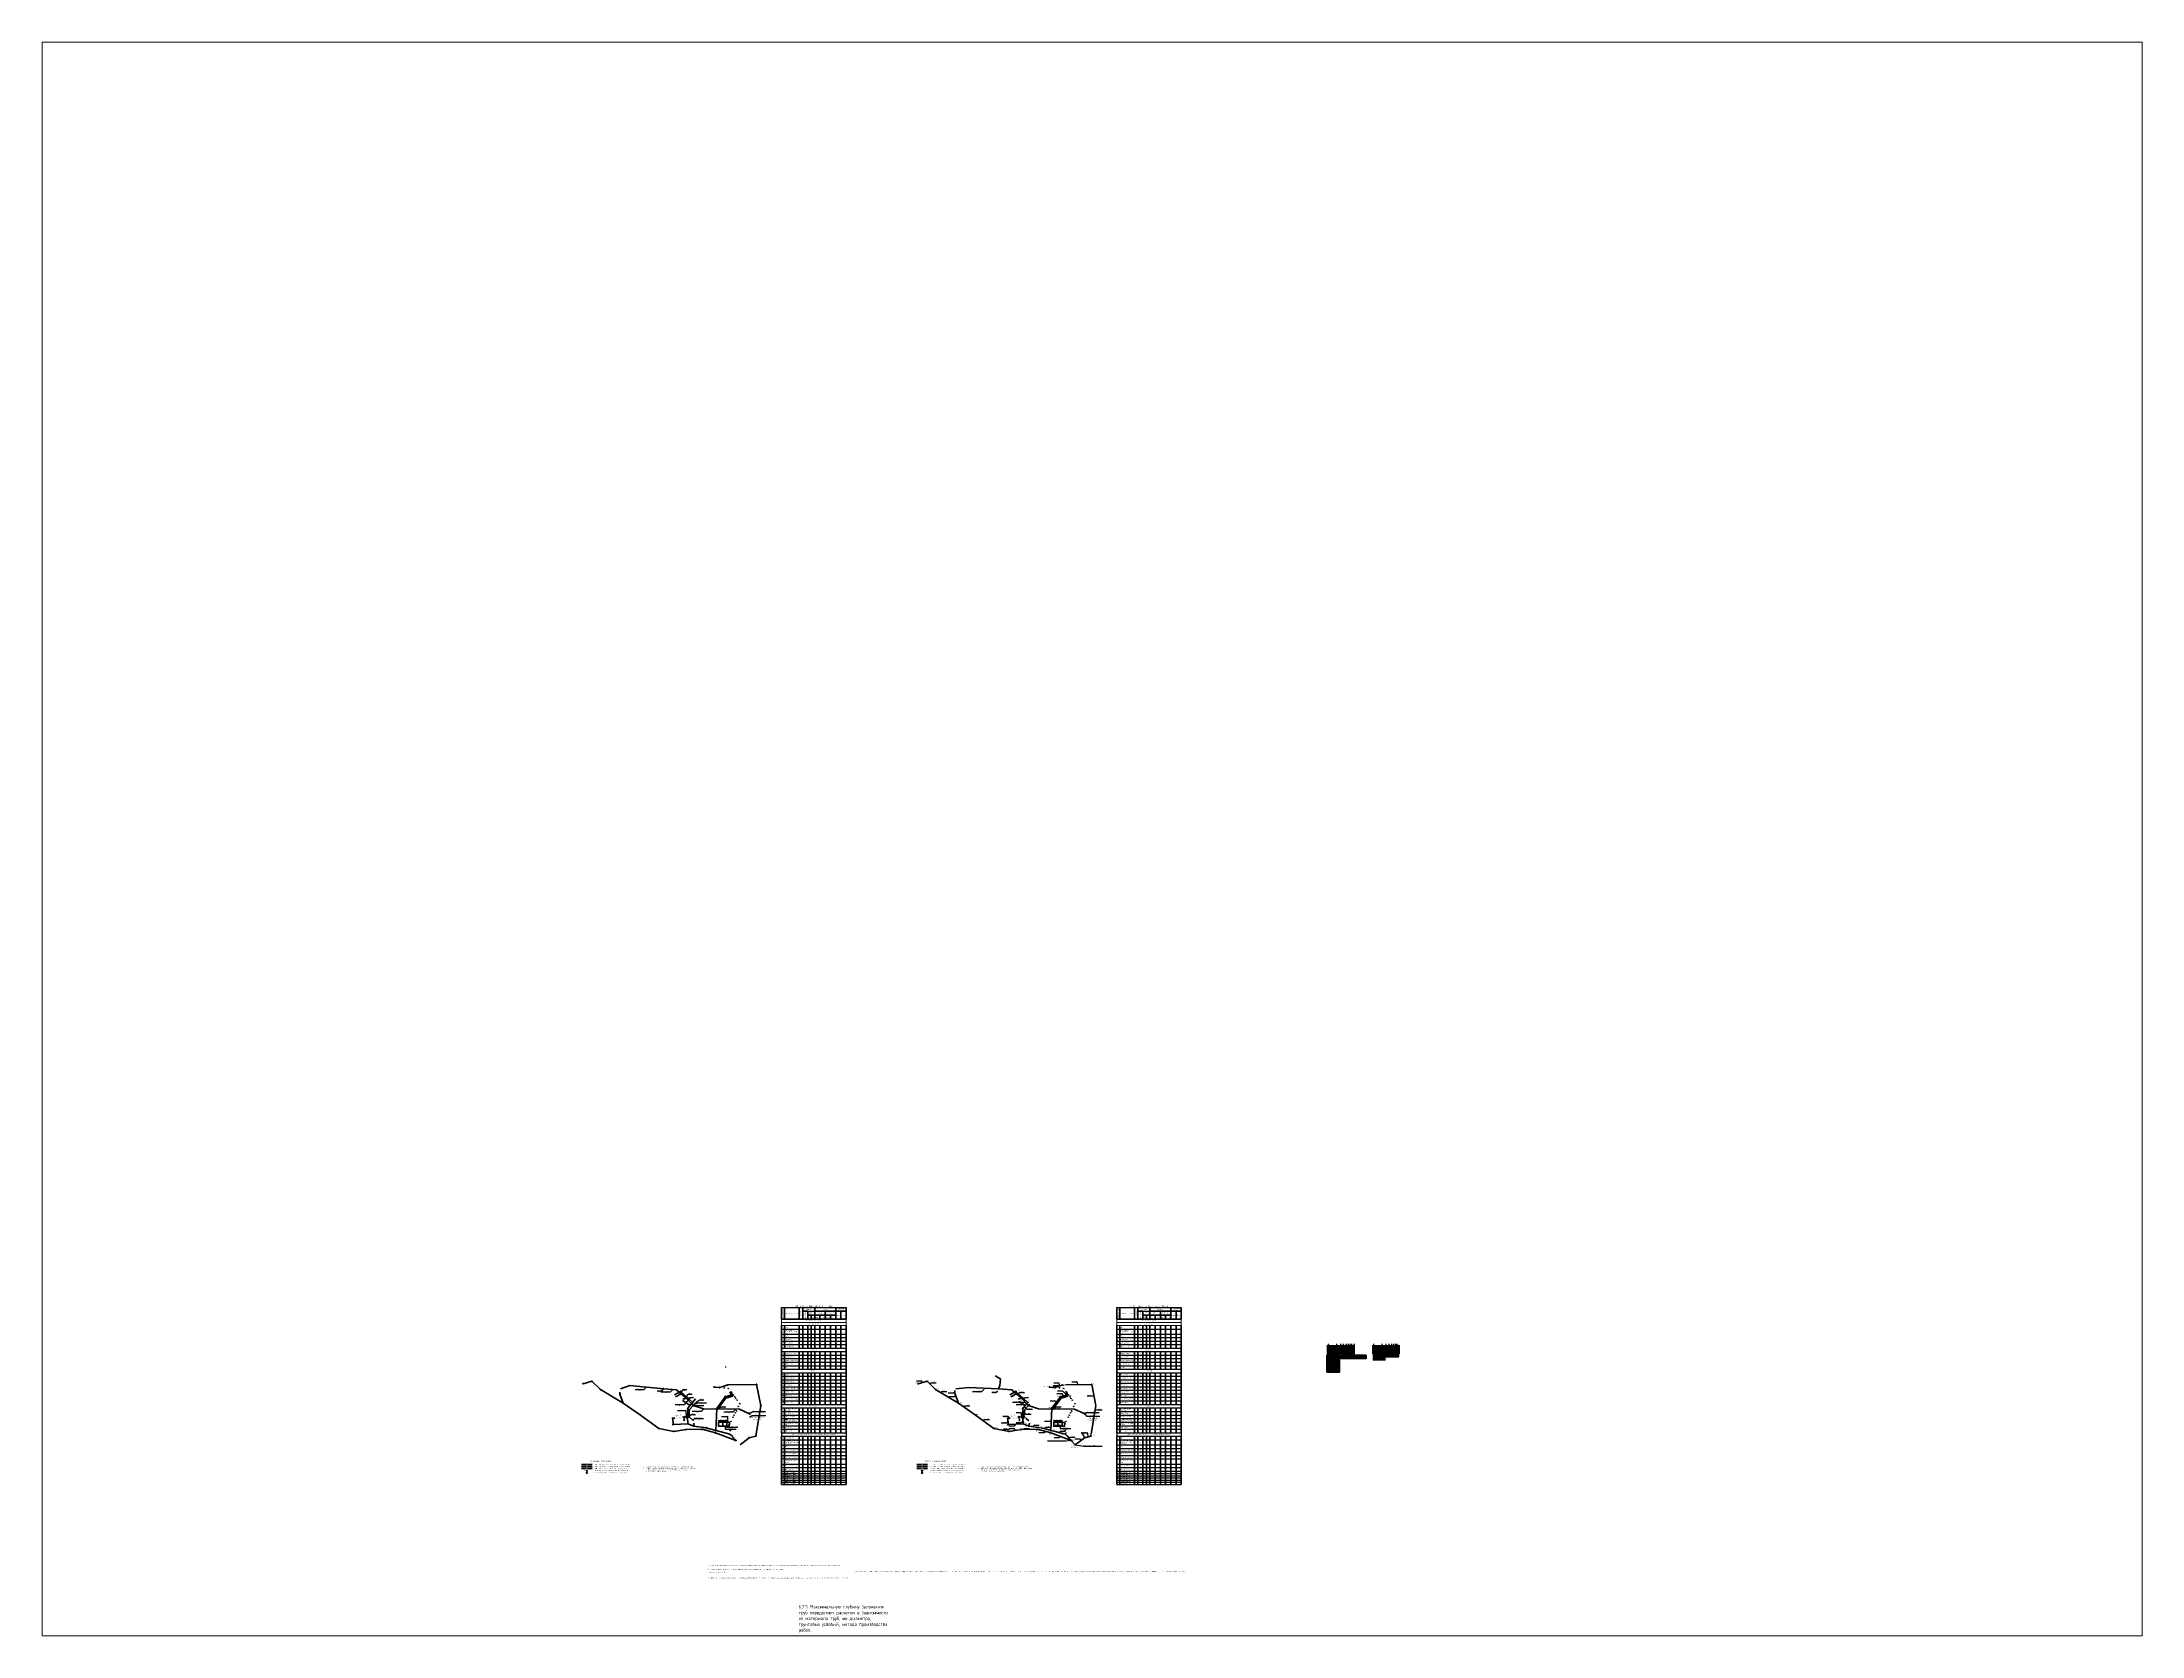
# Paper-space layout 'Лист3' of a CAD drawing. Header units: millimetres. Extents: x 26 to 231, y 20 to 176.
# The model-space entities are those that its viewports show. They can reach past a viewport. Long polylines and large blocks are cut down to what shows.
import ezdxf
from ezdxf import colors
from ezdxf.entities.mleader import LeaderData, LeaderLine
from ezdxf.enums import TextEntityAlignment as Align
from ezdxf.math import Vec2, Vec3

# ---------------------------------------------------------------- set-up
doc = ezdxf.new("R2010")
doc.units = ezdxf.units.MM
for name, color, linetype, lineweight in [('!36 позиция', 7, 'Continuous', 50), ('!В1', 150, 'Continuous', 50), ('!В1_Ду15', 150, 'Continuous', 50), ('!В1_Ду20', 150, 'Continuous', 50), ('!В1_Ду50', 150, 'Continuous', 50), ('!В1_Метки', 150, 'Continuous', 5), ('!К1', 30, 'Continuous', 50), ('!К1_Ду100', 30, 'Continuous', 50), ('!К1_Ду150', 30, 'Continuous', 50), ('!К1_Ду200', 30, 'Continuous', 50), ('!К1_Метки', 30, 'Continuous', 5), ('Text blocks_Ном._пера__28', 7, 'Continuous', 13), ('Вода', 130, 'Continuous', 30), ('К2_Лотки', 100, 'Continuous', 53), ('проф-всп', 250, 'Continuous', 18)]:
    doc.layers.add(name, color=color, linetype=linetype, lineweight=lineweight)
for name, color, linetype in [('В1_Выноски', 250, 'Continuous'), ('Выноски', 7, 'Continuous'), ('ГП Таблица экспликации', 7, 'Continuous'), ('ШРИФТЫ', 7, 'Continuous')]:
    doc.layers.add(name, color=color, linetype=linetype)
doc.styles.add('GOST 2.304', font='GOST_0.TTF')
doc.styles.get("Standard").update_dxf_attribs({"font": 'GOST_0.TTF'})
doc.dimstyles.new('STANDARD$0', dxfattribs={"dimscale": 100, "dimtxt": 2.5, "dimasz": 1, "dimexe": 0.5, "dimexo": 2, "dimgap": 1, "dimtad": 1, "dimdec": 0, "dimzin": 0, "dimdsep": 46, "dimtxsty": 'Standard', "dimblk1": 'OBLIQUE', "dimblk2": 'OBLIQUE', "dimsah": 1, "dimcen": 2, "dimadec": 0, "dimazin": 0, "dimtfac": 1, "dimtdec": 4, "dimtofl": 0, "dimtmove": 2, "dimatfit": 3, "dimldrblk": 'OBLIQUE', "dimfxl": 1, "dimtolj": 1, "dimtzin": 0, "dimarcsym": 0})

# ---------------------------------------------------------------- blocks, each defined once
blk = doc.blocks.new('_None')
blk = doc.blocks.new('*T5')
at = {"layer": 'ГП Таблица экспликации', "color": 0, "lineweight": -2, "transparency": 16777216}
blk.add_line((0, -3395), (92500, -3395), dxfattribs=at)
at = {"layer": 'ГП Таблица экспликации', "color": 0, "linetype": 'ByBlock', "lineweight": 70, "transparency": 16777216}
for p, q in [((0, -3395), (0, -20248)), ((0, -29248), (0, -183040)), ((4096, -3395), (4096, -20248)), ((4096, -29248), (4096, -61663)), ((25173, -3395), (25173, -20248)), ((25173, -29248), (25173, -61663)), ((30173, -3395), (30173, -20248)), ((30173, -29248), (30173, -61663)), ((37500, -8526), (37500, -20248)), ((37500, -14387), (77500, -14387)), ((37500, -29248), (37500, -61663)), ((42500, -14387), (42500, -20248)), ((42500, -29248), (42500, -61663)), ((47500, -3395), (47500, -20248)), ((47500, -8526), (92500, -8526)), ((47500, -29248), (47500, -61663)), ((55000, -14387), (55000, -20248)), ((55000, -29248), (55000, -61663)), ((62500, -8526), (62500, -20248)), ((62500, -29248), (62500, -61663)), ((70000, -14387), (70000, -20248)), ((70000, -29248), (70000, -61663)), ((77500, -3395), (77500, -20248)), ((77500, -29248), (77500, -61663)), ((85000, -8526), (85000, -20248)), ((85000, -29248), (85000, -61663)), ((92500, -3395), (92500, -20248)), ((92500, -29248), (92500, -183040)), ((4096, -66681), (4096, -91952)), ((25173, -66681), (25173, -91952)), ((30173, -66681), (30173, -91952)), ((37500, -66681), (37500, -91952)), ((42500, -66681), (42500, -91952)), ((47500, -66681), (47500, -91952)), ((55000, -66681), (55000, -91952)), ((62500, -66681), (62500, -91952)), ((70000, -66681), (70000, -91952)), ((77500, -66681), (77500, -91952)), ((85000, -66681), (85000, -91952)), ((4096, -96969), (4096, -142363)), ((25173, -96969), (25173, -142363)), ((30173, -96969), (30173, -142363)), ((37500, -96969), (37500, -142363)), ((42500, -96969), (42500, -142363)), ((47500, -96969), (47500, -142363)), ((55000, -96969), (55000, -142363)), ((62500, -96969), (62500, -142363)), ((70000, -96969), (70000, -142363)), ((77500, -96969), (77500, -142363)), ((85000, -96969), (85000, -142363)), ((4096, -147380), (4096, -183040)), ((25173, -147380), (25173, -183040)), ((30173, -147380), (30173, -183040)), ((37500, -147380), (37500, -183040)), ((42500, -147380), (42500, -183040)), ((47500, -147380), (47500, -183040)), ((55000, -147380), (55000, -183040)), ((62500, -147380), (62500, -183040)), ((70000, -147380), (70000, -183040)), ((77500, -147380), (77500, -183040)), ((85000, -147380), (85000, -183040)), ((0, -188058), (0, -257250)), ((4096, -188058), (4096, -257250)), ((25173, -188058), (25173, -257250)), ((30173, -188058), (30173, -257250)), ((37500, -188058), (37500, -257250)), ((42500, -188058), (42500, -257250)), ((47500, -188058), (47500, -257250)), ((55000, -188058), (55000, -257250)), ((62500, -188058), (62500, -257250)), ((70000, -188058), (70000, -257250)), ((77500, -188058), (77500, -257250)), ((85000, -188058), (85000, -257250)), ((92500, -188058), (92500, -257250))]:
    blk.add_line(p, q, dxfattribs=at)
at = {"layer": 'ГП Таблица экспликации', "color": 0, "lineweight": 70, "transparency": 16777216}
for p, q in [((0, -20248), (92500, -20248)), ((30173, -8526), (37500, -8526))]:
    blk.add_line(p, q, dxfattribs=at)
at = {"layer": 'ГП Таблица экспликации', "color": 0, "lineweight": 5, "transparency": 16777216}
for p, q in [((0, -20248), (0, -29248)), ((0, -24748), (92500, -24748)), ((0, -29248), (92500, -29248)), ((92500, -20248), (92500, -29248))]:
    blk.add_line(p, q, dxfattribs=at)
at = {"layer": 'ГП Таблица экспликации', "color": 0, "linetype": 'ByBlock', "lineweight": -2, "transparency": 16777216}
for p, q in [((37500, -8526), (47500, -8526)), ((0, -34266), (92500, -34266)), ((0, -41593), (92500, -41593)), ((0, -46610), (92500, -46610)), ((0, -51628), (92500, -51628)), ((0, -56646), (92500, -56646)), ((0, -61663), (92500, -61663)), ((0, -66681), (92500, -66681)), ((0, -71698), (92500, -71698)), ((0, -76716), (92500, -76716)), ((0, -81917), (92500, -81917)), ((0, -86934), (92500, -86934)), ((0, -91952), (92500, -91952)), ((0, -96969), (92500, -96969)), ((0, -101987), (92500, -101987)), ((0, -107005), (92500, -107005)), ((0, -112022), (92500, -112022)), ((0, -117040), (92500, -117040)), ((0, -122130), (92500, -122130)), ((0, -127147), (92500, -127147)), ((0, -132165), (92500, -132165)), ((0, -137345), (92500, -137345)), ((0, -142363), (92500, -142363)), ((0, -147380), (92500, -147380)), ((0, -152570), (92500, -152570)), ((0, -157588), (92500, -157588)), ((0, -162605), (92500, -162605)), ((0, -167815), (92500, -167815)), ((0, -173005), (92500, -173005)), ((0, -178023), (92500, -178023)), ((0, -183040), (92500, -183040)), ((0, -183040), (0, -188058)), ((0, -188058), (92500, -188058)), ((0, -193075), (92500, -193075)), ((0, -200369), (92500, -200369)), ((0, -205386), (92500, -205386)), ((0, -210476), (92500, -210476)), ((92500, -183040), (92500, -188058)), ((0, -215494), (92500, -215494)), ((0, -220512), (92500, -220512)), ((0, -227847), (92500, -227847)), ((0, -233049), (92500, -233049)), ((0, -238250), (92500, -238250)), ((0, -241417), (92500, -241417)), ((0, -244584), (92500, -244584)), ((0, -247750), (92500, -247750)), ((0, -250917), (92500, -250917)), ((0, -254084), (92500, -254084)), ((0, -257250), (92500, -257250))]:
    blk.add_line(p, q, dxfattribs=at)
at = {"layer": 'ГП Таблица экспликации', "color": 0, "transparency": 16777216, "char_height": 1250, "attachment_point": 5, "rotation": 90}
for s, insert, width in [('Номер на плане', (2048, -11822), 15353.86), ('Этажность', (27673, -11822), 15353.86), ('зданий (сооруж.)', (33837, -14387), 10222.1)]:
    blk.add_mtext(s, dxfattribs=dict(at, insert=insert, width=width))
at = {"layer": 'ГП Таблица экспликации', "color": 0, "transparency": 16777216, "char_height": 1250}
for s, insert, width, attachment_point in [('Наименование и обозначение', (14635, -11822), 19577.2, 5), ('ВЕДОМОСТЬ  ЖИЛЫХ  И  ОБЩЕСТВЕННЫХ  ЗДАНИЙ  И  СООРУЖЕНИЙ', (46250, -1697), 91000, 5), ('Количество', (38837, -5960), 15826.8, 5), ('Развлекательные сооружения:  ', (46250, -22498), 91000, 5), ('здания', (40000, -17318), 3500, 5), ('Квартир ', (42500, -11457), 8500, 5), ('01 Древняя деревня', (46250, -26998), 91000, 5), ('всего', (45000, -17318), 3500, 5), ('здания', (51250, -17318), 6000, 5), ('застройки', (55000, -11457), 13500, 5), ('всего', (58750, -17318), 6000, 5), ('Площадь м²', (62500, -5960), 28500, 5), ('общая нормируемая', (70000, -11457), 13500, 5), ('здания', (66250, -17318), 6000, 5), ('всего', (73750, -17318), 6000, 5), ('здания', (81250, -14387), 6000, 5), ('Строительный объем, м³', (85000, -5960), 13500, 5), ('Всего', (88750, -14387), 6000, 5), ('4', (2048, -49119), 2596, 5), ('3', (2048, -44102), 2596, 5), ('5', (2048, -54137), 2596, 5), ('2', (2048, -37929), 2596, 5), ('6', (2048, -59154), 2596, 5), ('1', (2048, -31757), 2596, 5), ('Дом привидений "Приключение в пещере готов"', (4846, -37929), 19577.2, 4), ('Древняя шахта', (4846, -49119), 19577.2, 4), ('Тотем', (4846, -31757), 19577.2, 4), ('Ферма', (4846, -44102), 19577.2, 4), ('Колесо храбрости', (4846, -54137), 19577.2, 4), ('Купол испытаний', (4846, -59154), 19577.2, 4), ('1', (33837, -31757), 5826.8, 5), ('1', (33837, -37929), 5826.8, 5), ('1', (33837, -44102), 5826.8, 5), ('1', (33837, -49119), 5826.8, 5), ('1', (33837, -54137), 5826.8, 5), ('1', (33837, -59154), 5826.8, 5), ('10', (2048, -84426), 2596, 5), ('11', (2048, -89443), 2596, 5), ('7', (2048, -69190), 2596, 5), ('9', (2048, -79316), 2596, 5), ('8', (2048, -74207), 2596, 5), ('Ярмарка "Агоры"', (4846, -84426), 19577.2, 4), ('Академия вождения Августа', (4846, -79316), 19577.2, 4), ('Искушение Артемиды', (4846, -69190), 19577.2, 4), ('Карусель Олимпия', (4846, -74207), 19577.2, 4), ('Бобслей', (4846, -89443), 19577.2, 4), ('1', (33837, -69190), 5826.8, 5), ('1', (33837, -74207), 5826.8, 5), ('1', (33837, -79316), 5826.8, 5), ('1', (33837, -84426), 5826.8, 5), ('1', (33837, -89443), 5826.8, 5), ('02 Акрополис', (46250, -64172), 91000, 5), ('14', (2048, -109513), 2596, 5), ('15', (2048, -114531), 2596, 5), ('16', (2048, -119585), 2596, 5), ('13', (2048, -104496), 2596, 5), ('12', (2048, -99478), 2596, 5), ('Лунный танцор', (4846, -99478), 19577.2, 4), ('Осада башни', (4846, -114531), 19577.2, 4), ('Вращающееся копьё', (4846, -104496), 19577.2, 4), ('Пещера скелетов', (4846, -109513), 19577.2, 4), ('Пиратская детская площадка', (4846, -119585), 19577.2, 4), ('1', (33837, -99478), 5826.8, 5), ('1', (33837, -104496), 5826.8, 5), ('1', (33837, -109513), 5826.8, 5), ('1', (33837, -114531), 5826.8, 5), ('1', (33837, -119585), 5826.8, 5), ('03 Скифия', (46250, -94461), 91000, 5), ('20', (2048, -139854), 2596, 5), ('18', (2048, -129656), 2596, 5), ('19', (2048, -134755), 2596, 5), ('17', (2048, -124639), 2596, 5), ('21', (2048, -149975), 2596, 5), ('Дремлющее чудовище Кары-Дага ', (4846, -149975), 19577.2, 4), ('Танец Московская кадриль', (4846, -134755), 19577.2, 4), ('Скифский театр', (4846, -124639), 19577.2, 4), ('Полет в лесу', (4846, -129656), 19577.2, 4), ('Поиск кладов', (4846, -139854), 19577.2, 4), ('1', (33837, -124639), 5826.8, 5), ('1', (33837, -129656), 5826.8, 5), ('1', (33837, -134755), 5826.8, 5), ('1', (33837, -139854), 5826.8, 5), ('1', (33837, -149975), 5826.8, 5), ('04 Легенда гор', (46250, -144872), 91000, 5), ('24', (2048, -165210), 2596, 5), ('25', (2048, -170410), 2596, 5), ('26', (2048, -175514), 2596, 5), ('23', (2048, -160096), 2596, 5), ('27', (2048, -180531), 2596, 5), ('22', (2048, -155079), 2596, 5), ('Волшебная детская Деревенская площадка', (4846, -165210), 19577.2, 4), ('Приключение на Вершине Деревьев', (4846, -170410), 19577.2, 4), ('Волшебный оркестр', (4846, -160096), 19577.2, 4), ('Поющий Уотерс', (4846, -155079), 19577.2, 4), ('Горка Тюбинг', (4846, -175514), 19577.2, 4), ('Полет в лесу', (4846, -180531), 19577.2, 4), ('1', (33837, -155079), 5826.8, 5), ('1', (33837, -160096), 5826.8, 5), ('1', (33837, -165210), 5826.8, 5), ('1', (33837, -170410), 5826.8, 5), ('1', (33837, -175514), 5826.8, 5), ('1', (33837, -180531), 5826.8, 5), ('28', (2048, -190566), 2596, 5), ('29', (2048, -196722), 2596, 5), ('30', (2048, -202878), 2596, 5), ('31', (2048, -207931), 2596, 5), ('Помещение для хранения уборочного и технического инвентаря', (4846, -196722), 19577.2, 4), ('Трансформаторная подстанция', (4846, -207931), 19577.2, 4), ('Администрация', (4846, -190566), 19577.2, 4), ('Касса', (4846, -202878), 19577.2, 4), ('Здания и сооружения для руководства и обслуживающего персонала посетителей', (46250, -185549), 91000, 5), ('2', (27673, -190566), 3500, 5), ('2', (33837, -202878), 5826.8, 5), ('1', (33837, -190566), 5826.8, 5), ('1', (33837, -196722), 5826.8, 5), ('1', (33837, -207931), 5826.8, 5), ('34', (2048, -224179), 2596, 5), ('35', (2048, -230448), 2596, 5), ('36', (2048, -235649), 2596, 5), ('33', (2048, -218003), 2596, 5), ('37', (2048, -239834), 2596, 5), ('32', (2048, -212985), 2596, 5), ('Отчистные сооружения', (4846, -212985), 19577.2, 4), ('Автобусная остановка', (4846, -218003), 19577.2, 4), ('Станция канатной дороги', (4846, -230448), 19577.2, 4), ('Бельведер (Наблюдательная вышка)', (4846, -224179), 19577.2, 4), ('Резервная позиция', (4846, -239834), 19577.2, 4), ('Еда и напитки', (4846, -235649), 19577.2, 4), ('2', (33837, -218003), 5826.8, 5), ('2', (33837, -224179), 5826.8, 5), ('6', (33837, -235649), 5826.8, 5), ('1', (33837, -212985), 5826.8, 5), ('1', (33837, -230448), 5826.8, 5), ('38', (2048, -243000), 2596, 5), ('39', (2048, -246167), 2596, 5), ('40', (2048, -249334), 2596, 5), ('42', (2048, -255667), 2596, 5), ('41', (2048, -252500), 2596, 5), ('Резервная позиция', (4846, -243000), 19577.2, 4), ('Резервная позиция', (4846, -246167), 19577.2, 4), ('Резервная позиция', (4846, -249334), 19577.2, 4), ('Резервная позиция', (4846, -252500), 19577.2, 4), ('Резервная позиция', (4846, -255667), 19577.2, 4)]:
    blk.add_mtext(s, dxfattribs=dict(at, insert=insert, width=width, attachment_point=attachment_point))
blk = doc.blocks.new('_Oblique')
at = {"color": 0, "linetype": 'ByBlock', "lineweight": -2}
blk.add_line((-0.5, -0.5), (0.5, 0.5), dxfattribs=at)
blk = doc.blocks.new('*D6')
at = {"color": 0, "lineweight": -2, "transparency": 16777216}
for p, q in [((5202534622.036036, 4926249218.269128), (5202534622.036036, 4926250571.177728)), ((5202540622.036036, 4926249218.269128), (5202540622.036036, 4926250571.177728)), ((5202534622.036036, 4926250321.177728), (5202540622.036036, 4926250321.177728))]:
    blk.add_line(p, q, dxfattribs=at)
at = {"color": 0, "lineweight": -2, "transparency": 16777216, "xscale": 750.0000000000001, "yscale": 750.0000000000001, "zscale": 750.0000000000001, "rotation": 180}
blk.add_blockref('_Oblique', (5202534622.036036, 4926250321.177728), dxfattribs=at)
at = {"color": 0, "lineweight": -2, "transparency": 16777216, "xscale": 750.0000000000001, "yscale": 750.0000000000001, "zscale": 750.0000000000001}
blk.add_blockref('_Oblique', (5202540622.036036, 4926250321.177728), dxfattribs=at)
at = {"color": 0, "lineweight": 5, "transparency": 16777216, "insert": (5202537622.036036, 4926251446.177728), "char_height": 1250, "attachment_point": 5}
blk.add_mtext('\\A1;6000', dxfattribs=at)
blk = doc.blocks.new('*D7')
at = {"color": 0, "lineweight": -2, "transparency": 16777216}
for p, q in [((5202540622.036036, 4926249218.269128), (5202540622.036036, 4926250571.177728)), ((5202546622.036036, 4926249218.269128), (5202546622.036036, 4926250571.177728)), ((5202540622.036036, 4926250321.177728), (5202546622.036036, 4926250321.177728))]:
    blk.add_line(p, q, dxfattribs=at)
at = {"color": 0, "lineweight": -2, "transparency": 16777216, "xscale": 750.0000000000001, "yscale": 750.0000000000001, "zscale": 750.0000000000001, "rotation": 180}
blk.add_blockref('_Oblique', (5202540622.036036, 4926250321.177728), dxfattribs=at)
at = {"color": 0, "lineweight": -2, "transparency": 16777216, "xscale": 750.0000000000001, "yscale": 750.0000000000001, "zscale": 750.0000000000001}
blk.add_blockref('_Oblique', (5202546622.036036, 4926250321.177728), dxfattribs=at)
at = {"color": 0, "lineweight": 5, "transparency": 16777216, "insert": (5202543622.036036, 4926251446.177728), "char_height": 1250, "attachment_point": 5}
blk.add_mtext('\\A1;6000', dxfattribs=at)
blk = doc.blocks.new('*D8')
at = {"color": 0, "lineweight": -2, "transparency": 16777216}
for p, q in [((5202547617.711478, 4926242218.269128), (5202550133.025446, 4926242218.269128)), ((5202547622.036036, 4926248218.269128), (5202550133.025446, 4926248218.269128)), ((5202549883.025446, 4926248218.269128), (5202549883.025446, 4926242218.269128))]:
    blk.add_line(p, q, dxfattribs=at)
at = {"color": 0, "lineweight": -2, "transparency": 16777216, "xscale": 750.0000000000001, "yscale": 750.0000000000001, "zscale": 750.0000000000001}
for p, rotation in [((5202549883.025446, 4926248218.269128), 90), ((5202549883.025446, 4926242218.269128), 270)]:
    blk.add_blockref('_Oblique', p, dxfattribs=dict(at, rotation=rotation))
at = {"color": 0, "lineweight": 5, "transparency": 16777216, "insert": (5202548758.025445, 4926245218.269129), "char_height": 1250, "attachment_point": 5, "rotation": 90}
blk.add_mtext('\\A1;6000', dxfattribs=at)
blk = doc.blocks.new('*T9')
at = {"layer": 'ГП Таблица экспликации', "color": 0, "lineweight": -2, "transparency": 16777216}
blk.add_line((0, -3395), (92500, -3395), dxfattribs=at)
at = {"layer": 'ГП Таблица экспликации', "color": 0, "linetype": 'ByBlock', "lineweight": 70, "transparency": 16777216}
for p, q in [((0, -3395), (0, -20248)), ((0, -29248), (0, -183040)), ((4096, -3395), (4096, -20248)), ((4096, -29248), (4096, -61663)), ((25173, -3395), (25173, -20248)), ((25173, -29248), (25173, -61663)), ((30173, -3395), (30173, -20248)), ((30173, -29248), (30173, -61663)), ((37500, -8526), (37500, -20248)), ((37500, -14387), (77500, -14387)), ((37500, -29248), (37500, -61663)), ((42500, -14387), (42500, -20248)), ((42500, -29248), (42500, -61663)), ((47500, -3395), (47500, -20248)), ((47500, -8526), (92500, -8526)), ((47500, -29248), (47500, -61663)), ((55000, -14387), (55000, -20248)), ((55000, -29248), (55000, -61663)), ((62500, -8526), (62500, -20248)), ((62500, -29248), (62500, -61663)), ((70000, -14387), (70000, -20248)), ((70000, -29248), (70000, -61663)), ((77500, -3395), (77500, -20248)), ((77500, -29248), (77500, -61663)), ((85000, -8526), (85000, -20248)), ((85000, -29248), (85000, -61663)), ((92500, -3395), (92500, -20248)), ((92500, -29248), (92500, -183040)), ((4096, -66681), (4096, -91952)), ((25173, -66681), (25173, -91952)), ((30173, -66681), (30173, -91952)), ((37500, -66681), (37500, -91952)), ((42500, -66681), (42500, -91952)), ((47500, -66681), (47500, -91952)), ((55000, -66681), (55000, -91952)), ((62500, -66681), (62500, -91952)), ((70000, -66681), (70000, -91952)), ((77500, -66681), (77500, -91952)), ((85000, -66681), (85000, -91952)), ((4096, -96969), (4096, -142363)), ((25173, -96969), (25173, -142363)), ((30173, -96969), (30173, -142363)), ((37500, -96969), (37500, -142363)), ((42500, -96969), (42500, -142363)), ((47500, -96969), (47500, -142363)), ((55000, -96969), (55000, -142363)), ((62500, -96969), (62500, -142363)), ((70000, -96969), (70000, -142363)), ((77500, -96969), (77500, -142363)), ((85000, -96969), (85000, -142363)), ((4096, -147380), (4096, -183040)), ((25173, -147380), (25173, -183040)), ((30173, -147380), (30173, -183040)), ((37500, -147380), (37500, -183040)), ((42500, -147380), (42500, -183040)), ((47500, -147380), (47500, -183040)), ((55000, -147380), (55000, -183040)), ((62500, -147380), (62500, -183040)), ((70000, -147380), (70000, -183040)), ((77500, -147380), (77500, -183040)), ((85000, -147380), (85000, -183040)), ((0, -188058), (0, -257250)), ((4096, -188058), (4096, -257250)), ((25173, -188058), (25173, -257250)), ((30173, -188058), (30173, -257250)), ((37500, -188058), (37500, -257250)), ((42500, -188058), (42500, -257250)), ((47500, -188058), (47500, -257250)), ((55000, -188058), (55000, -257250)), ((62500, -188058), (62500, -257250)), ((70000, -188058), (70000, -257250)), ((77500, -188058), (77500, -257250)), ((85000, -188058), (85000, -257250)), ((92500, -188058), (92500, -257250))]:
    blk.add_line(p, q, dxfattribs=at)
at = {"layer": 'ГП Таблица экспликации', "color": 0, "lineweight": 70, "transparency": 16777216}
for p, q in [((0, -20248), (92500, -20248)), ((30173, -8526), (37500, -8526))]:
    blk.add_line(p, q, dxfattribs=at)
at = {"layer": 'ГП Таблица экспликации', "color": 0, "lineweight": 5, "transparency": 16777216}
for p, q in [((0, -20248), (0, -29248)), ((0, -24748), (92500, -24748)), ((0, -29248), (92500, -29248)), ((92500, -20248), (92500, -29248))]:
    blk.add_line(p, q, dxfattribs=at)
at = {"layer": 'ГП Таблица экспликации', "color": 0, "linetype": 'ByBlock', "lineweight": -2, "transparency": 16777216}
for p, q in [((37500, -8526), (47500, -8526)), ((0, -34266), (92500, -34266)), ((0, -41593), (92500, -41593)), ((0, -46610), (92500, -46610)), ((0, -51628), (92500, -51628)), ((0, -56646), (92500, -56646)), ((0, -61663), (92500, -61663)), ((0, -66681), (92500, -66681)), ((0, -71698), (92500, -71698)), ((0, -76716), (92500, -76716)), ((0, -81917), (92500, -81917)), ((0, -86934), (92500, -86934)), ((0, -91952), (92500, -91952)), ((0, -96969), (92500, -96969)), ((0, -101987), (92500, -101987)), ((0, -107005), (92500, -107005)), ((0, -112022), (92500, -112022)), ((0, -117040), (92500, -117040)), ((0, -122130), (92500, -122130)), ((0, -127147), (92500, -127147)), ((0, -132165), (92500, -132165)), ((0, -137345), (92500, -137345)), ((0, -142363), (92500, -142363)), ((0, -147380), (92500, -147380)), ((0, -152570), (92500, -152570)), ((0, -157588), (92500, -157588)), ((0, -162605), (92500, -162605)), ((0, -167815), (92500, -167815)), ((0, -173005), (92500, -173005)), ((0, -178023), (92500, -178023)), ((0, -183040), (92500, -183040)), ((0, -183040), (0, -188058)), ((0, -188058), (92500, -188058)), ((0, -193075), (92500, -193075)), ((0, -200369), (92500, -200369)), ((0, -205386), (92500, -205386)), ((0, -210476), (92500, -210476)), ((92500, -183040), (92500, -188058)), ((0, -215494), (92500, -215494)), ((0, -220512), (92500, -220512)), ((0, -227847), (92500, -227847)), ((0, -233049), (92500, -233049)), ((0, -238250), (92500, -238250)), ((0, -241417), (92500, -241417)), ((0, -244584), (92500, -244584)), ((0, -247750), (92500, -247750)), ((0, -250917), (92500, -250917)), ((0, -254084), (92500, -254084)), ((0, -257250), (92500, -257250))]:
    blk.add_line(p, q, dxfattribs=at)
at = {"layer": 'ГП Таблица экспликации', "color": 0, "transparency": 16777216, "char_height": 1250, "attachment_point": 5, "rotation": 90}
for s, insert, width in [('Номер на плане', (2048, -11822), 15353.86), ('Этажность', (27673, -11822), 15353.86), ('зданий (сооруж.)', (33837, -14387), 10222.1)]:
    blk.add_mtext(s, dxfattribs=dict(at, insert=insert, width=width))
at = {"layer": 'ГП Таблица экспликации', "color": 0, "transparency": 16777216, "char_height": 1250}
for s, insert, width, attachment_point in [('Наименование и обозначение', (14635, -11822), 19577.2, 5), ('ВЕДОМОСТЬ  ЖИЛЫХ  И  ОБЩЕСТВЕННЫХ  ЗДАНИЙ  И  СООРУЖЕНИЙ', (46250, -1697), 91000, 5), ('Количество', (38837, -5960), 15826.8, 5), ('Развлекательные сооружения:  ', (46250, -22498), 91000, 5), ('здания', (40000, -17318), 3500, 5), ('Квартир ', (42500, -11457), 8500, 5), ('01 Древняя деревня', (46250, -26998), 91000, 5), ('всего', (45000, -17318), 3500, 5), ('здания', (51250, -17318), 6000, 5), ('застройки', (55000, -11457), 13500, 5), ('всего', (58750, -17318), 6000, 5), ('Площадь м²', (62500, -5960), 28500, 5), ('общая нормируемая', (70000, -11457), 13500, 5), ('здания', (66250, -17318), 6000, 5), ('всего', (73750, -17318), 6000, 5), ('здания', (81250, -14387), 6000, 5), ('Строительный объем, м³', (85000, -5960), 13500, 5), ('Всего', (88750, -14387), 6000, 5), ('4', (2048, -49119), 2596, 5), ('3', (2048, -44102), 2596, 5), ('5', (2048, -54137), 2596, 5), ('2', (2048, -37929), 2596, 5), ('6', (2048, -59154), 2596, 5), ('1', (2048, -31757), 2596, 5), ('Дом привидений "Приключение в пещере готов"', (4846, -37929), 19577.2, 4), ('Древняя шахта', (4846, -49119), 19577.2, 4), ('Тотем', (4846, -31757), 19577.2, 4), ('Ферма', (4846, -44102), 19577.2, 4), ('Колесо храбрости', (4846, -54137), 19577.2, 4), ('Купол испытаний', (4846, -59154), 19577.2, 4), ('1', (33837, -31757), 5826.8, 5), ('1', (33837, -37929), 5826.8, 5), ('1', (33837, -44102), 5826.8, 5), ('1', (33837, -49119), 5826.8, 5), ('1', (33837, -54137), 5826.8, 5), ('1', (33837, -59154), 5826.8, 5), ('10', (2048, -84426), 2596, 5), ('11', (2048, -89443), 2596, 5), ('7', (2048, -69190), 2596, 5), ('9', (2048, -79316), 2596, 5), ('8', (2048, -74207), 2596, 5), ('Ярмарка "Агоры"', (4846, -84426), 19577.2, 4), ('Академия вождения Августа', (4846, -79316), 19577.2, 4), ('Искушение Артемиды', (4846, -69190), 19577.2, 4), ('Карусель Олимпия', (4846, -74207), 19577.2, 4), ('Бобслей', (4846, -89443), 19577.2, 4), ('1', (33837, -69190), 5826.8, 5), ('1', (33837, -74207), 5826.8, 5), ('1', (33837, -79316), 5826.8, 5), ('1', (33837, -84426), 5826.8, 5), ('1', (33837, -89443), 5826.8, 5), ('02 Акрополис', (46250, -64172), 91000, 5), ('14', (2048, -109513), 2596, 5), ('15', (2048, -114531), 2596, 5), ('16', (2048, -119585), 2596, 5), ('13', (2048, -104496), 2596, 5), ('12', (2048, -99478), 2596, 5), ('Лунный танцор', (4846, -99478), 19577.2, 4), ('Осада башни', (4846, -114531), 19577.2, 4), ('Вращающееся копьё', (4846, -104496), 19577.2, 4), ('Пещера скелетов', (4846, -109513), 19577.2, 4), ('Пиратская детская площадка', (4846, -119585), 19577.2, 4), ('1', (33837, -99478), 5826.8, 5), ('1', (33837, -104496), 5826.8, 5), ('1', (33837, -109513), 5826.8, 5), ('1', (33837, -114531), 5826.8, 5), ('1', (33837, -119585), 5826.8, 5), ('03 Скифия', (46250, -94461), 91000, 5), ('20', (2048, -139854), 2596, 5), ('18', (2048, -129656), 2596, 5), ('19', (2048, -134755), 2596, 5), ('17', (2048, -124639), 2596, 5), ('21', (2048, -149975), 2596, 5), ('Дремлющее чудовище Кары-Дага ', (4846, -149975), 19577.2, 4), ('Танец Московская кадриль', (4846, -134755), 19577.2, 4), ('Скифский театр', (4846, -124639), 19577.2, 4), ('Полет в лесу', (4846, -129656), 19577.2, 4), ('Поиск кладов', (4846, -139854), 19577.2, 4), ('1', (33837, -124639), 5826.8, 5), ('1', (33837, -129656), 5826.8, 5), ('1', (33837, -134755), 5826.8, 5), ('1', (33837, -139854), 5826.8, 5), ('1', (33837, -149975), 5826.8, 5), ('04 Легенда гор', (46250, -144872), 91000, 5), ('24', (2048, -165210), 2596, 5), ('25', (2048, -170410), 2596, 5), ('26', (2048, -175514), 2596, 5), ('23', (2048, -160096), 2596, 5), ('27', (2048, -180531), 2596, 5), ('22', (2048, -155079), 2596, 5), ('Волшебная детская Деревенская площадка', (4846, -165210), 19577.2, 4), ('Приключение на Вершине Деревьев', (4846, -170410), 19577.2, 4), ('Волшебный оркестр', (4846, -160096), 19577.2, 4), ('Поющий Уотерс', (4846, -155079), 19577.2, 4), ('Горка Тюбинг', (4846, -175514), 19577.2, 4), ('Полет в лесу', (4846, -180531), 19577.2, 4), ('1', (33837, -155079), 5826.8, 5), ('1', (33837, -160096), 5826.8, 5), ('1', (33837, -165210), 5826.8, 5), ('1', (33837, -170410), 5826.8, 5), ('1', (33837, -175514), 5826.8, 5), ('1', (33837, -180531), 5826.8, 5), ('28', (2048, -190566), 2596, 5), ('29', (2048, -196722), 2596, 5), ('30', (2048, -202878), 2596, 5), ('31', (2048, -207931), 2596, 5), ('Помещение для хранения уборочного и технического инвентаря', (4846, -196722), 19577.2, 4), ('Трансформаторная подстанция', (4846, -207931), 19577.2, 4), ('Администрация', (4846, -190566), 19577.2, 4), ('Касса', (4846, -202878), 19577.2, 4), ('Здания и сооружения для руководства и обслуживающего персонала посетителей', (46250, -185549), 91000, 5), ('2', (27673, -190566), 3500, 5), ('2', (33837, -202878), 5826.8, 5), ('1', (33837, -190566), 5826.8, 5), ('1', (33837, -196722), 5826.8, 5), ('1', (33837, -207931), 5826.8, 5), ('34', (2048, -224179), 2596, 5), ('35', (2048, -230448), 2596, 5), ('36', (2048, -235649), 2596, 5), ('33', (2048, -218003), 2596, 5), ('37', (2048, -239834), 2596, 5), ('32', (2048, -212985), 2596, 5), ('Отчистные сооружения', (4846, -212985), 19577.2, 4), ('Автобусная остановка', (4846, -218003), 19577.2, 4), ('Станция канатной дороги', (4846, -230448), 19577.2, 4), ('Бельведер (Наблюдательная вышка)', (4846, -224179), 19577.2, 4), ('Резервная позиция', (4846, -239834), 19577.2, 4), ('Еда и напитки', (4846, -235649), 19577.2, 4), ('2', (33837, -218003), 5826.8, 5), ('2', (33837, -224179), 5826.8, 5), ('6', (33837, -235649), 5826.8, 5), ('1', (33837, -212985), 5826.8, 5), ('1', (33837, -230448), 5826.8, 5), ('38', (2048, -243000), 2596, 5), ('39', (2048, -246167), 2596, 5), ('40', (2048, -249334), 2596, 5), ('42', (2048, -255667), 2596, 5), ('41', (2048, -252500), 2596, 5), ('Резервная позиция', (4846, -243000), 19577.2, 4), ('Резервная позиция', (4846, -246167), 19577.2, 4), ('Резервная позиция', (4846, -249334), 19577.2, 4), ('Резервная позиция', (4846, -252500), 19577.2, 4), ('Резервная позиция', (4846, -255667), 19577.2, 4)]:
    blk.add_mtext(s, dxfattribs=dict(at, insert=insert, width=width, attachment_point=attachment_point))
blk = doc.blocks.new('*D16')
at = {"color": 0, "lineweight": -2, "transparency": 16777216}
for p, q in [((5203015364.448111, 4926249218.269128), (5203015364.448111, 4926250571.177728)), ((5203021364.448111, 4926249218.269128), (5203021364.448111, 4926250571.177728)), ((5203015364.448111, 4926250321.177728), (5203021364.448111, 4926250321.177728))]:
    blk.add_line(p, q, dxfattribs=at)
at = {"color": 0, "lineweight": -2, "transparency": 16777216, "xscale": 750.0000000000001, "yscale": 750.0000000000001, "zscale": 750.0000000000001, "rotation": 180}
blk.add_blockref('_Oblique', (5203015364.448111, 4926250321.177728), dxfattribs=at)
at = {"color": 0, "lineweight": -2, "transparency": 16777216, "xscale": 750.0000000000001, "yscale": 750.0000000000001, "zscale": 750.0000000000001}
blk.add_blockref('_Oblique', (5203021364.448111, 4926250321.177728), dxfattribs=at)
at = {"color": 0, "lineweight": 5, "transparency": 16777216, "insert": (5203018364.448111, 4926251446.177728), "char_height": 1250, "attachment_point": 5}
blk.add_mtext('\\A1;6000', dxfattribs=at)
blk = doc.blocks.new('*D14')
at = {"color": 0, "lineweight": -2, "transparency": 16777216}
for p, q in [((5203021364.448111, 4926249218.269128), (5203021364.448111, 4926250571.177728)), ((5203027364.448111, 4926249218.269128), (5203027364.448111, 4926250571.177728)), ((5203021364.448111, 4926250321.177728), (5203027364.448111, 4926250321.177728))]:
    blk.add_line(p, q, dxfattribs=at)
at = {"color": 0, "lineweight": -2, "transparency": 16777216, "xscale": 750.0000000000001, "yscale": 750.0000000000001, "zscale": 750.0000000000001, "rotation": 180}
blk.add_blockref('_Oblique', (5203021364.448111, 4926250321.177728), dxfattribs=at)
at = {"color": 0, "lineweight": -2, "transparency": 16777216, "xscale": 750.0000000000001, "yscale": 750.0000000000001, "zscale": 750.0000000000001}
blk.add_blockref('_Oblique', (5203027364.448111, 4926250321.177728), dxfattribs=at)
at = {"color": 0, "lineweight": 5, "transparency": 16777216, "insert": (5203024364.448111, 4926251446.177728), "char_height": 1250, "attachment_point": 5}
blk.add_mtext('\\A1;6000', dxfattribs=at)
blk = doc.blocks.new('*D15')
at = {"color": 0, "lineweight": -2, "transparency": 16777216}
for p, q in [((5203028360.123552, 4926242218.269128), (5203030875.43752, 4926242218.269128)), ((5203028364.448111, 4926248218.269128), (5203030875.43752, 4926248218.269128)), ((5203030625.43752, 4926248218.269128), (5203030625.43752, 4926242218.269128))]:
    blk.add_line(p, q, dxfattribs=at)
at = {"color": 0, "lineweight": -2, "transparency": 16777216, "xscale": 750.0000000000001, "yscale": 750.0000000000001, "zscale": 750.0000000000001}
for p, rotation in [((5203030625.43752, 4926248218.269128), 90), ((5203030625.43752, 4926242218.269128), 270)]:
    blk.add_blockref('_Oblique', p, dxfattribs=dict(at, rotation=rotation))
at = {"color": 0, "lineweight": 5, "transparency": 16777216, "insert": (5203029500.437519, 4926245218.269129), "char_height": 1250, "attachment_point": 5, "rotation": 90}
blk.add_mtext('\\A1;6000', dxfattribs=at)
blk = doc.blocks.new('*D17')
at = {"color": 0, "lineweight": -2, "transparency": 16777216}
for p, q in [((5202546622.036036, 4926241218.269128), (5202546622.036036, 4926240615.270527)), ((5202546622.036036, 4926240865.270527), (5202561553.538215, 4926240865.270527)), ((5202561553.538215, 4926241613.362952), (5202561553.538215, 4926241115.270527))]:
    blk.add_line(p, q, dxfattribs=at)
at = {"color": 0, "lineweight": -2, "transparency": 16777216, "xscale": 750.0000000000001, "yscale": 750.0000000000001, "zscale": 750.0000000000001, "rotation": 180}
blk.add_blockref('_Oblique', (5202546622.036036, 4926240865.270527), dxfattribs=at)
at = {"color": 0, "lineweight": -2, "transparency": 16777216, "xscale": 750.0000000000001, "yscale": 750.0000000000001, "zscale": 750.0000000000001}
blk.add_blockref('_Oblique', (5202561553.538215, 4926240865.270527), dxfattribs=at)
at = {"color": 0, "lineweight": 5, "transparency": 16777216, "insert": (5202554087.787126, 4926241990.270527), "char_height": 1250, "attachment_point": 5}
blk.add_mtext('\\A1;14932', dxfattribs=at)
blk = doc.blocks.new('*D18')
at = {"color": 0, "lineweight": -2, "transparency": 16777216}
for p, q in [((5202538703.717081, 4926255996.257359), (5202548046.18573, 4926255996.257359)), ((5202547796.18573, 4926248218.269128), (5202547796.18573, 4926255996.257359)), ((5202547622.036036, 4926248218.269128), (5202548046.18573, 4926248218.269128))]:
    blk.add_line(p, q, dxfattribs=at)
at = {"color": 0, "lineweight": -2, "transparency": 16777216, "xscale": 750.0000000000001, "yscale": 750.0000000000001, "zscale": 750.0000000000001}
for p, rotation in [((5202547796.18573, 4926255996.257359), 90), ((5202547796.18573, 4926248218.269128), 270)]:
    blk.add_blockref('_Oblique', p, dxfattribs=dict(at, rotation=rotation))
at = {"color": 0, "lineweight": 5, "transparency": 16777216, "insert": (5202546671.185729, 4926252107.263245), "char_height": 1250, "attachment_point": 5, "rotation": 90}
blk.add_mtext('\\A1;7778', dxfattribs=at)
blk = doc.blocks.new('*D19')
at = {"color": 0, "lineweight": -2, "transparency": 16777216}
for p, q in [((5202486039.008625, 4926254397.131277), (5202484378.457291, 4926254311.549139)), ((5202484628.125925, 4926254324.416657), (5202484834.237497, 4926250325.231181)), ((5202486245.120197, 4926250397.945801), (5202484584.568863, 4926250312.363663))]:
    blk.add_line(p, q, dxfattribs=at)
at = {"color": 0, "lineweight": -2, "transparency": 16777216, "xscale": 750.0000000000001, "yscale": 750.0000000000001, "zscale": 750.0000000000001}
for p, rotation in [((5202484628.125925, 4926254324.416657), 92.95032173572264), ((5202484834.237497, 4926250325.231181), 272.9503217357226)]:
    blk.add_blockref('_Oblique', p, dxfattribs=dict(at, rotation=rotation))
at = {"color": 0, "lineweight": 5, "transparency": 16777216, "insert": (5202485779.444029, 4926252387.018701), "char_height": 1250, "attachment_point": 5, "rotation": 272.9503217357, "style": 'GOST 2.304'}
blk.add_mtext('\\A1;4004', dxfattribs=at)
blk = doc.blocks.new('*D20')
at = {"color": 0, "lineweight": -2, "transparency": 16777216}
for p, q in [((5202485961.997046, 4926255891.387894), (5202484301.445714, 4926255805.805755)), ((5202486039.23059, 4926254392.824469), (5202484378.679257, 4926254307.24233)), ((5202484551.114348, 4926255818.673274), (5202484628.347892, 4926254320.109849))]:
    blk.add_line(p, q, dxfattribs=at)
at = {"color": 0, "lineweight": -2, "transparency": 16777216, "xscale": 750.0000000000001, "yscale": 750.0000000000001, "zscale": 750.0000000000001}
for p, rotation in [((5202484551.114348, 4926255818.673274), 92.95032174674907), ((5202484628.347892, 4926254320.109849), 272.9503217467491)]:
    blk.add_blockref('_Oblique', p, dxfattribs=dict(at, rotation=rotation))
at = {"color": 0, "lineweight": 5, "transparency": 16777216, "insert": (5202482814.025069, 4926255870.714013), "char_height": 1250, "attachment_point": 5, "rotation": 272.9503217467, "style": 'GOST 2.304'}
blk.add_mtext('\\A1;1501', dxfattribs=at)
blk = doc.blocks.new('*D24')
at = {"color": 0, "lineweight": -2, "transparency": 16777216}
for p, q in [((5202966781.420699, 4926254397.131276), (5202965120.869365, 4926254311.549138)), ((5202965370.537999, 4926254324.416656), (5202965576.649571, 4926250325.231181)), ((5202966987.53227, 4926250397.945801), (5202965326.980937, 4926250312.363663))]:
    blk.add_line(p, q, dxfattribs=at)
at = {"color": 0, "lineweight": -2, "transparency": 16777216, "xscale": 750.0000000000001, "yscale": 750.0000000000001, "zscale": 750.0000000000001}
for p, rotation in [((5202965370.537999, 4926254324.416656), 92.95032173572264), ((5202965576.649571, 4926250325.231181), 272.9503217357226)]:
    blk.add_blockref('_Oblique', p, dxfattribs=dict(at, rotation=rotation))
at = {"color": 0, "lineweight": 5, "transparency": 16777216, "insert": (5202966521.856103, 4926252387.0187), "char_height": 1250, "attachment_point": 5, "rotation": 272.9503217357, "style": 'GOST 2.304'}
blk.add_mtext('\\A1;4004', dxfattribs=at)
blk = doc.blocks.new('*D25')
at = {"color": 0, "lineweight": -2, "transparency": 16777216}
for p, q in [((5202966704.409121, 4926255891.387895), (5202965043.857788, 4926255805.805756)), ((5202966781.642664, 4926254392.824469), (5202965121.091331, 4926254307.24233)), ((5202965293.526423, 4926255818.673275), (5202965370.759966, 4926254320.109849))]:
    blk.add_line(p, q, dxfattribs=at)
at = {"color": 0, "lineweight": -2, "transparency": 16777216, "xscale": 750.0000000000001, "yscale": 750.0000000000001, "zscale": 750.0000000000001}
for p, rotation in [((5202965293.526423, 4926255818.673275), 92.95032174674907), ((5202965370.759966, 4926254320.109849), 272.9503217467491)]:
    blk.add_blockref('_Oblique', p, dxfattribs=dict(at, rotation=rotation))
at = {"color": 0, "lineweight": 5, "transparency": 16777216, "insert": (5202963556.437144, 4926255870.714014), "char_height": 1250, "attachment_point": 5, "rotation": 272.9503217467, "style": 'GOST 2.304'}
blk.add_mtext('\\A1;1501', dxfattribs=at)
blk = doc.blocks.new('*D28')
at = {"color": 0, "lineweight": -2, "transparency": 16777216}
for p, q in [((5203059830.655928, 4926225842.211464), (5203055732.623165, 4926232798.484674)), ((5203056275.330737, 4926233118.200899), (5203055948.024027, 4926232925.380177)), ((5203060373.3635, 4926226161.927689), (5203060046.056789, 4926225969.106967))]:
    blk.add_line(p, q, dxfattribs=at)
at = {"color": 0, "lineweight": -2, "transparency": 16777216, "xscale": 750.0000000000001, "yscale": 750.0000000000001, "zscale": 750.0000000000001}
for p, rotation in [((5203055732.623165, 4926232798.484674), 120.5029026086328), ((5203059830.655928, 4926225842.211464), 300.5029026086328)]:
    blk.add_blockref('_Oblique', p, dxfattribs=dict(at, rotation=rotation))
at = {"color": 0, "lineweight": 5, "transparency": 16777216, "insert": (5203058750.943425, 4926229891.377833), "char_height": 1250, "attachment_point": 5, "rotation": 300.5029026086}
blk.add_mtext('\\A1;8074', dxfattribs=at)
blk = doc.blocks.new('*T844')
at = {"layer": 'В1_Выноски', "color": 0, "linetype": 'Continuous', "lineweight": 60, "transparency": 16777216}
for p, q in [((0, -2042), (1875, -2042)), ((0, -2042), (0, -26408)), ((0, -3585), (18375, -3585)), ((1875, -2042), (1875, -3585)), ((1875, -4376), (1875, -9176)), ((1875, -9968), (1875, -16133)), ((1875, -17432), (1875, -26408)), ((10875, -2042), (10875, -3585)), ((10875, -4376), (10875, -9176)), ((10875, -9968), (10875, -26408)), ((13375, -2042), (13375, -3585)), ((13375, -4376), (13375, -9176)), ((13375, -9968), (13375, -26408)), ((15875, -2042), (15875, -3585)), ((15875, -4376), (15875, -9176)), ((15875, -9968), (15875, -26408)), ((18375, -2042), (18375, -26408))]:
    blk.add_line(p, q, dxfattribs=at)
at = {"layer": 'В1_Выноски', "color": 0, "linetype": 'Continuous', "transparency": 16777216}
for p, q in [((0, -4376), (18375, -4376)), ((0, -5176), (13375, -5176)), ((0, -5976), (13375, -5976)), ((0, -6776), (13375, -6776)), ((0, -7576), (13375, -7576)), ((0, -8376), (13375, -8376)), ((0, -9176), (18375, -9176)), ((0, -9968), (18375, -9968)), ((0, -11177), (18375, -11177)), ((0, -11976), (18375, -11976)), ((0, -12768), (18375, -12768)), ((0, -14066), (18375, -14066)), ((0, -14858), (18375, -14858)), ((0, -16133), (1875, -16133)), ((0, -17432), (1875, -17432)), ((0, -20005), (1875, -20005)), ((0, -20797), (18375, -20797)), ((0, -21588), (18375, -21588)), ((0, -22380), (18375, -22380)), ((0, -23723), (18375, -23723)), ((0, -25066), (18375, -25066)), ((0, -26408), (18375, -26408)), ((10875, -16133), (18375, -16133)), ((10875, -17432), (18375, -17432)), ((10875, -18708), (18375, -18708)), ((10875, -20005), (18375, -20005)), ((15875, -5176), (18375, -5176)), ((15875, -5976), (18375, -5976)), ((15875, -6776), (18375, -6776)), ((15875, -7576), (18375, -7576)), ((15875, -8376), (18375, -8376))]:
    blk.add_line(p, q, dxfattribs=at)
at = {"layer": 'В1_Выноски', "color": 0, "linetype": 'ByBlock', "lineweight": -2, "transparency": 16777216}
for p, q in [((0, -18708), (10875, -18708)), ((1875, -2042), (18375, -2042)), ((1875, -16133), (10875, -16133)), ((1875, -16133), (1875, -17432)), ((1875, -17432), (10875, -17432)), ((1875, -20005), (10875, -20005)), ((13375, -5176), (15875, -5176)), ((13375, -5976), (15875, -5976)), ((13375, -6776), (15875, -6776)), ((13375, -7576), (15875, -7576)), ((13375, -8376), (15875, -8376))]:
    blk.add_line(p, q, dxfattribs=at)
at = {"layer": 'В1_Выноски', "color": 0, "linetype": 'Continuous', "lineweight": -3, "transparency": 16777216, "style": 'GOST 2.304'}
for s, insert, char_height, width, attachment_point in [('Колодец водопроводный по ТПР 901-09-11.84. Сборные железобетонные элементы.   Серия 3.900-3   Выпуск 7', (9188, -3980), 312.5, 18000, 5), ('Поз.', (938, -2813), 437.5, 1500, 5), ('14', (938, -24394), 312.5, 1500, 5), ('15', (938, -25737), 312.5, 1500, 5), ('13', (938, -23051), 312.5, 1500, 5), ('10', (938, -20401), 312.5, 1500, 5), ('12', (938, -21984), 312.5, 1500, 5), ('11', (938, -21192), 312.5, 1500, 5), ('4', (938, -7176), 312, 1500, 5), ('4', (938, -13417), 312, 1500, 5), ('3', (938, -6376), 312, 1500, 5), ('3', (938, -12372), 312, 1500, 5), ('7', (938, -16783), 312, 1500, 5), ('9', (938, -19356), 312, 1500, 5), ('5', (938, -7976), 312, 1500, 5), ('5', (938, -14462), 312, 1500, 5), ('8', (938, -18070), 312, 1500, 5), ('2', (938, -5576), 312, 1500, 5), ('6', (938, -8776), 312, 1500, 5), ('2', (938, -11576), 312, 1500, 5), ('6', (938, -15495), 312, 1500, 5), ('1', (938, -4776), 312, 1500, 5), ('1', (938, -10572), 312, 1500, 5), ('\\A1;Монтажная вставка 3х%%C (согласно паспортным данным счетчика)', (2062, -15495), 312.5, 8625, 4), ('\\A1;Монтажная вставка 1х%%C (согласно паспортным данным счетчика)', (2062, -18070), 312.5, 8625, 4), ('Люк тип "Л"', (2062, -8776), 312.5, 8625, 4), ('\\A1;Тройник чугунный фланцевый с пожарной подставкой ППТФ 400х100', (2062, -10572), 312.5, 8625, 4), ('\\A1;Фильтр сетчатый чугунный фланцевый %%C50', (2062, -14462), 312.5, 8625, 4), ('Фланец стальной приварной %%C100', (2062, -20401), 312.5, 8625, 4), ('\\A1;Фланец стальной накидной %%C50 ', (2062, -21984), 312.5, 8625, 4), ('\\A1;Задвижка 30с41нж %%C50 Ру16', (2062, -12372), 312.5, 8625, 4), ('\\A1;Клапан обратный чугунный двухстворчатый межфланцевый %%C50', (2062, -13417), 312.5, 8625, 4), ('\\A1;ВСХНд-40 счетчик холодной воды турбинный с импульсным выходом', (2062, -16783), 312.5, 8625, 4), ('Пожарный гидрант ГП-Н 750 (заполнение\\Pпожарных емкостей)', (2062, -23051), 312.5, 8625, 4), ('Регулятор давления "после себя" РА-А 100 Ду100 Ру16 чугунный фланцевый', (2062, -19356), 312.5, 8625, 4), ('КЦД-20', (2062, -4776), 312.5, 8625, 4), ('КЦ-20-6', (2062, -5576), 312.5, 8625, 4), ('КЦ-20-9', (2062, -6376), 312.5, 8625, 4), ('КЦП-1-20-1', (2062, -7176), 312.5, 8625, 4), ('КЦО-1', (2062, -7976), 312.5, 8625, 4), ('\\A1;Переход фланцевый ПФ (ХФ) стальной %%C100-%%C50', (2062, -11576), 312.5, 8625, 4), ('\\A1;Буртовая втулка PE 100 SDR 11 %%C50', (2062, -21192), 312.5, 8625, 4), ('Переход стальной фланцевый ХФ %%C50 х %%C40', (2062, -24394), 312.5, 8625, 4), ('Бетон М50 для опоры под трубопроводы', (2062, -25737), 312.5, 8625, 4), ('Наименование', (6375, -2813), 437.5, 8625, 5), ('Оборудование и арматура', (9188, -9572), 312.5, 18000, 5), ('Ед. изм.', (12125, -2813), 437.5, 2125, 5), ('м.куб.', (12125, -25737), 312.5, 2125, 5), ('шт.', (12125, -4776), 312.5, 2125, 5), ('шт.', (12125, -5576), 312.5, 2125, 5), ('шт.', (12125, -6376), 312.5, 2125, 5), ('шт.', (12125, -7176), 312.5, 2125, 5), ('шт.', (12125, -7976), 312.5, 2125, 5), ('шт.', (12125, -8776), 312.5, 2125, 5), ('шт.', (12125, -10572), 312.5, 2125, 5), ('шт.', (12125, -11576), 312.5, 2125, 5), ('шт.', (12125, -12372), 312.5, 2125, 5), ('шт.', (12125, -13417), 312.5, 2125, 5), ('шт.', (12125, -14462), 312.5, 2125, 5), ('шт.', (12125, -16783), 312.5, 2125, 5), ('шт.', (12125, -20401), 312.5, 2125, 5), ('шт.', (12125, -21192), 312.5, 2125, 5), ('шт.', (12125, -21984), 312.5, 2125, 5), ('шт.', (12125, -23051), 312.5, 2125, 5), ('шт.', (12125, -24394), 312.5, 2125, 5), ('шт', (12125, -19356), 312.5, 2125, 5), ('м', (12125, -15495), 312, 2125, 5), ('м', (12125, -18070), 312, 2125, 5), ('Кол-во', (14625, -2813), 437.5, 2125, 5), ('0.07', (14625, -25737), 312.5, 2125, 5), ('0.15', (14625, -15495), 312.5, 2125, 5), ('0.1', (14625, -18070), 312.5, 2125, 5), ('2', (14625, -5576), 312, 2125, 5), ('2', (14625, -7976), 312, 2125, 5), ('2', (14625, -20401), 312, 2125, 5), ('2', (14625, -24394), 312, 2125, 5), ('1', (14625, -4776), 312, 2125, 5), ('1', (14625, -6376), 312, 2125, 5), ('1', (14625, -7176), 312, 2125, 5), ('1', (14625, -8776), 312, 2125, 5), ('1', (14625, -10572), 312, 2125, 5), ('1', (14625, -11576), 312, 2125, 5), ('1', (14625, -12372), 312, 2125, 5), ('1', (14625, -13417), 312, 2125, 5), ('1', (14625, -14462), 312, 2125, 5), ('1', (14625, -16783), 312, 2125, 5), ('1', (14625, -19356), 312, 2125, 5), ('1', (14625, -21192), 312, 2125, 5), ('1', (14625, -21984), 312, 2125, 5), ('1', (14625, -23051), 312, 2125, 5), ('Приме-\\Pчание', (17125, -2813), 437.5, 2125, 5)]:
    blk.add_mtext(s, dxfattribs=dict(at, insert=insert, char_height=char_height, width=width, attachment_point=attachment_point))

msp = doc.modelspace()

# ---------------------------------------------------------------- hatches: boundary and pattern name
at = {"layer": '!В1'}
h = msp.add_hatch(dxfattribs=at)
h.set_pattern_fill('ANGLE', color=256)
h.set_pattern_definition([(0, (12926.0676, 44560.13), (0, 6.985), [5.08, -1.905]), (90, (12926.0676, 44560.13), (-6.985, 4e-16), [5.08, -1.905])])
h.paths.add_polyline_path([(5202579801.558588, 4926260119.778557, 0.2011872754), (5202579577.228324, 4926260654.728395), (5202578525.888852, 4926259584.828719, 0.6650193029)])
h = msp.add_hatch(dxfattribs=at)
h.set_pattern_fill('ANGLE', color=256)
h.set_pattern_definition([(0, (493668.4796, 44560.13), (0, 6.985), [5.08, -1.905]), (90, (493668.4796, 44560.13), (-6.985, 4e-16), [5.08, -1.905])])
h.paths.add_polyline_path([(5203060543.970662, 4926260119.778557, 0.2011872754), (5203060319.640398, 4926260654.728395), (5203059268.300926, 4926259584.828719, 0.6650193029)])

# ---------------------------------------------------------------- linework, layer by layer
at = {"layer": '!36 позиция', "const_width": 1}
for points in [[(5202388851.057617, 4926299261.41348), (5202395570.478741, 4926294919.826241), (5202393128.335918, 4926291140.151859), (5202386413.013523, 4926295488.082646), (5202388851.057618, 4926299261.41348)], [(5202462172.163619, 4926284424.295939), (5202462113.966507, 4926280961.313805), (5202465881.101286, 4926281211.821426), (5202468250.167156, 4926281244.947806), (5202470722.694114, 4926281135.985196), (5202472928.188454, 4926280914.175268), (5202472889.394221, 4926284450.08545), (5202471197.675855, 4926284742.565101), (5202471702.463644, 4926287627.607669), (5202467722.039838, 4926287951.348714), (5202467444.197287, 4926284535.250801), (5202462172.163619, 4926284424.295939)], [(5202477865.212766, 4926283061.526251), (5202483613.421836, 4926281341.615643), (5202482753.399243, 4926278467.286219), (5202477005.190173, 4926280187.196826), (5202477865.212765, 4926283061.526251)], [(5202499386.307412, 4926286478.221941), (5202504467.172642, 4926283286.857262), (5202502871.490302, 4926280746.424646), (5202497790.625072, 4926283937.789326), (5202499386.307412, 4926286478.221941)], [(5202567783.917139, 4926294784.85204), (5202550450.321751, 4926289161.162893), (5202549273.928102, 4926295046.34209), (5202549177.424473, 4926295890.427999), (5202565219.676684, 4926294422.324739), (5202567783.917139, 4926294784.85204)]]:
    msp.add_lwpolyline(points, dxfattribs=at)
at = {"layer": '!В1'}
for p, q in [((5202498365.43329, 4926272061.740489, 78989), (5202499487.059435, 4926273549.654781, 80550.206765)), ((5202579577.228324, 4926260654.728395, 78989), (5202578525.888852, 4926259584.828719, 78989)), ((5202979107.845365, 4926272061.740489, 78989), (5202980229.471509, 4926273549.654781, 80550.206765)), ((5203060319.640398, 4926260654.728395, 78989), (5203059268.300926, 4926259584.828719, 78989)), ((5202353531.55681, 4926187347.159359), (5202338126.699891, 4926187347.159359)), ((5202834273.968884, 4926187347.159359), (5202818869.111965, 4926187347.159359))]:
    msp.add_line(p, q, dxfattribs=at)
for points, elevation in [([(5202936249.691924, 4926295971.050712), (5202938211.522272, 4926300753.555457), (5202939029.360946, 4926309893.244472), (5202931131.63955, 4926314296.919553)], 76599), ([(5203059793.970662, 4926260119.778557), (5203045216.813502, 4926266452.59918), (5202993693.828431, 4926267113.536402), (5202979107.845365, 4926272061.740489), (5202969110.420851, 4926282219.329364)], 78989)]:
    msp.add_lwpolyline(points, dxfattribs=dict(at, elevation=elevation))
at = {"layer": '!В1', "color": 5, "elevation": -142000}
for points in [[(5202534622.036036, 4926248218.269128), (5202540622.036036, 4926248218.269128), (5202540622.036036, 4926242218.269128), (5202534622.036036, 4926242218.269128)], [(5202540622.036036, 4926248218.269128), (5202546622.036036, 4926248218.269128), (5202546622.036036, 4926242218.269128), (5202540622.036036, 4926242218.269128)], [(5203015364.448111, 4926248218.269128), (5203021364.448111, 4926248218.269128), (5203021364.448111, 4926242218.269128), (5203015364.448111, 4926242218.269128)], [(5203021364.448111, 4926248218.269128), (5203027364.448111, 4926248218.269128), (5203027364.448111, 4926242218.269128), (5203021364.448111, 4926242218.269128)]]:
    msp.add_lwpolyline(points, close=True, dxfattribs=at)
at = {"layer": '!В1'}
for centre, radius in [((5202455507.27985, 4926295971.050712, 76599), 500), ((5202481007.147757, 4926288638.96764, 76599), 500), ((5202488368.008777, 4926282219.329364, 76599), 500), ((5202936249.691924, 4926295971.050712, 76599), 500), ((5202498365.43329, 4926272061.740489, 78989), 750), ((5202533097.238717, 4926266817.32474, 82500), 500), ((5202579051.558588, 4926260119.778557, 78989), 750), ((5202979107.845365, 4926272061.740489, 78989), 750), ((5203013839.650791, 4926266817.32474, 82500), 500), ((5203059793.970662, 4926260119.778557, 78989), 750)]:
    msp.add_circle(centre, radius, dxfattribs=at)
at = {"layer": '!В1', "lineweight": 9}
for points in [[(5202498757.203934, 4926273985.923306, 80550.206765), (5202499364.765383, 4926273931.565045, 80550.206765), (5202499543.800684, 4926273388.328749, 80550.206765), (5202500341.984285, 4926273174.434522, 80550.206765)], [(5202979499.616008, 4926273985.923306, 80550.206765), (5202980107.177457, 4926273931.565045, 80550.206765), (5202980286.212758, 4926273388.328749, 80550.206765), (5202981084.396359, 4926273174.434522, 80550.206765)]]:
    msp.add_spline(points, degree=3, dxfattribs=at)
at = {"layer": '!В1_Ду15'}
for p, q in [((5202481007.147757, 4926288638.96764, 76599), (5202472909.352238, 4926284460.384086)), ((5202488368.008777, 4926282219.329364, 76599), (5202483531.351781, 4926281067.32474, 84000)), ((5202488368.008777, 4926282219.329364, 76599), (5202498649.341395, 4926283398.417228))]:
    msp.add_line(p, q, dxfattribs=at)
at = {"layer": '!В1_Ду15', "elevation": 76599}
msp.add_lwpolyline([(5202533181.718329, 4926266854.021943), (5202545089.338303, 4926282615.957554), (5202554792.586665, 4926285212.964535), (5202553050.26717, 4926291382.731258)], dxfattribs=at)
at = {"layer": '!В1_Ду50', "elevation": 78989}
msp.add_lwpolyline([(5202579051.558588, 4926260119.778557), (5202564474.401428, 4926266452.59918), (5202512951.416357, 4926267113.536402), (5202498365.43329, 4926272061.740489)], dxfattribs=at)
at = {"layer": '!К1'}
msp.add_line((5202393116.261037, 4926291121.463715), (5202393248.872292, 4926288314.135921, 84000), dxfattribs=at)
for points, elevation in [([(5202393248.872292, 4926288314.135921), (5202397804.676677, 4926275168.32474)], 84000), ([(5202480213.903019, 4926291916.746164), (5202497298.673491, 4926276425.886277)], -304270)]:
    msp.add_lwpolyline(points, dxfattribs=dict(at, elevation=elevation))
for points in [[(5202528670.333721, 4926298364.895438), (5202536331.596456, 4926297734.05237), (5202547835.185733, 4926301323.96883), (5202589134.167738, 4926302022.949835), (5202595158.404654, 4926271673.393839), (5202588033.158888, 4926228100.962857), (5202578769.347979, 4926225654.345676), (5202565554.676677, 4926215325.32474)], [(5202551346.45056, 4926290829.947214), (5202552303.942068, 4926286574.392956), (5202544161.044669, 4926284452.586488), (5202532125.650076, 4926267813.700921), (5202530681.866057, 4926236029.055223)]]:
    msp.add_lwpolyline(points, dxfattribs=at)
for centre in [(5202340388.676676, 4926303147.966778), (5202352935.676677, 4926306610.605511, 63904), (5202365193.676677, 4926294703.324741, 63904), (5202393248.872292, 4926288314.135921, 84000), (5202480254.834873, 4926291892.343191, -304270), (5202528670.333721, 4926298388.566046, 51785), (5202536331.596456, 4926297757.722978, 51785), (5202544161.044669, 4926284452.586488), (5202547876.7184, 4926301324.671766), (5202552303.942068, 4926286574.392956), (5202589128.373045, 4926302006.885465, -94000), (5202845936.088751, 4926294703.324741, 63904), (5202873991.284366, 4926288314.135921, 84000), (5203024903.456743, 4926284452.586488), (5203033046.354142, 4926286574.392956), (5203069870.785119, 4926302006.885465, -94000), (5202397804.676677, 4926275168.32474, 63904), (5202422599.676678, 4926258146.32474, 63904), (5202497380.537201, 4926276377.080331, 88000), (5202532125.650076, 4926267813.700921, -81000), (5202595158.404654, 4926271673.393839), (5202903342.088752, 4926258146.32474, 63904), (5203075900.816728, 4926271673.393839), (5202448843.676677, 4926239086.324739, 63904), (5202470479.715639, 4926234804.32474, 63904), (5202510923.676677, 4926237752.32474, 63904), (5202516957.315926, 4926239746.322118), (5202530353.676677, 4926232617.676494, 63904), (5202530681.866057, 4926236029.055223, 71000), (5202550694.909623, 4926230608.2546, 66500), (5202559392.98079, 4926221777.32474, 63904), (5202578846.292389, 4926225674.667067), (5202588033.158888, 4926228100.962857), (5202929586.088751, 4926239086.324739, 63904), (5202951222.127713, 4926234804.32474, 63904), (5202991666.088751, 4926237752.32474, 63904), (5203011025.176956, 4926236288.309126, 71000), (5203068775.570962, 4926228100.962857)]:
    msp.add_circle(centre, 500, dxfattribs=at)
at = {"layer": '!К1_Ду100'}
msp.add_line((5202873285.164762, 4926293351.030601), (5202873991.284366, 4926288314.135921, 84000), dxfattribs=at)
at = {"layer": '!К1_Ду150', "elevation": 84000}
msp.add_lwpolyline([(5202873991.284366, 4926288314.135921), (5202878547.088751, 4926275168.32474)], dxfattribs=at)
at = {"layer": '!К1_Ду200'}
msp.add_line((5202480213.903019, 4926291916.746164, -304270), (5202471640.614691, 4926287274.118803), dxfattribs=at)
at = {"ltscale": 2}
for p, q in [((5203407089.677293, 4926357838.433579), (5203446589.677293, 4926357838.433579)), ((5203407089.677293, 4926357152.862152), (5203446589.677293, 4926357152.862152)), ((5203407089.677293, 4926356467.290726), (5203446589.677293, 4926356467.290726)), ((5203407089.677293, 4926355781.719299), (5203446589.677293, 4926355781.719299)), ((5203407089.677293, 4926355096.147873), (5203446589.677293, 4926355096.147873)), ((5203407089.677293, 4926355096.147873), (5203446589.677293, 4926355096.147873)), ((5203407089.677293, 4926354410.576447), (5203446589.677293, 4926354410.576447)), ((5203407089.677293, 4926353725.00502), (5203446589.677293, 4926353725.00502)), ((5203407089.677293, 4926353039.433594), (5203446589.677293, 4926353039.433594)), ((5203407089.677293, 4926352353.862166), (5203446589.677293, 4926352353.862166)), ((5203407089.677293, 4926351668.29074), (5203446589.677293, 4926351668.29074)), ((5203407089.677293, 4926350982.719314), (5203446589.677293, 4926350982.719314)), ((5203407089.677293, 4926350297.147887), (5203444843.784225, 4926350297.147887)), ((5203407089.677293, 4926350297.147887), (5203446589.677293, 4926350297.147887)), ((5203407089.677293, 4926349611.57646), (5203446589.677293, 4926349611.57646)), ((5203407089.677293, 4926348926.005033), (5203446589.677293, 4926348926.005033)), ((5203407089.677293, 4926348240.433607), (5203446589.677293, 4926348240.433607)), ((5203407089.677293, 4926347554.862181), (5203446589.677293, 4926347554.862181)), ((5203407089.677293, 4926346869.290754), (5203446589.677293, 4926346869.290754)), ((5203407089.677293, 4926346183.719328), (5203446589.677293, 4926346183.719328)), ((5203408950.626893, 4926360492.987307), (5203408950.626895, 4926346183.719328)), ((5203421025.672357, 4926360492.987307), (5203421025.672358, 4926346183.719328)), ((5203426522.71066, 4926360492.987307), (5203426522.71066, 4926346183.719328)), ((5203430723.049532, 4926360492.987307), (5203430723.049533, 4926346183.719328)), ((5203434889.359499, 4926360492.987307), (5203434889.359499, 4926346183.719328)), ((5203437475.425509, 4926360492.987307), (5203437475.42551, 4926346183.719328)), ((5203440278.149037, 4926360492.987307), (5203440278.149036, 4926346183.719328)), ((5203442993.456082, 4926346183.719328), (5203442993.456082, 4926360492.987307)), ((5203446589.677293, 4926346183.719328), (5203446589.677293, 4926360492.987307)), ((5203472209.979338, 4926357838.433577), (5203511709.979338, 4926357838.433577)), ((5203472209.979338, 4926357152.862149), (5203511709.979338, 4926357152.862149)), ((5203472209.979338, 4926356467.290723), (5203511709.979338, 4926356467.290723)), ((5203472209.979338, 4926355781.719296), (5203511709.979338, 4926355781.719296)), ((5203472209.979338, 4926355096.14787), (5203511709.979338, 4926355096.14787)), ((5203472209.979338, 4926354410.576444), (5203511709.979338, 4926354410.576444)), ((5203472209.979338, 4926354410.576444), (5203511709.979338, 4926354410.576444)), ((5203472209.979338, 4926353725.005016), (5203511709.979338, 4926353725.005016)), ((5203472209.979338, 4926353725.005016), (5203511709.979338, 4926353725.005016)), ((5203472209.979338, 4926353039.43359), (5203511709.979338, 4926353039.43359)), ((5203472209.979338, 4926353039.43359), (5203511709.979338, 4926353039.43359)), ((5203472209.979338, 4926352353.862164), (5203511709.979338, 4926352353.862164)), ((5203472209.979338, 4926351668.290737), (5203511709.979338, 4926351668.290737)), ((5203472209.979338, 4926350982.719311), (5203511709.979338, 4926350982.719311)), ((5203472209.979338, 4926350297.147884), (5203511709.979338, 4926350297.147884)), ((5203472209.979338, 4926349611.576457), (5203511709.979338, 4926349611.576457)), ((5203472209.979338, 4926348926.005031), (5203511709.979338, 4926348926.005031)), ((5203472209.979338, 4926348240.433604), (5203511709.979338, 4926348240.433604)), ((5203472209.979338, 4926347554.862178), (5203511709.979338, 4926347554.862178)), ((5203472209.979338, 4926346869.290751), (5203511709.979338, 4926346869.290751)), ((5203474070.928938, 4926360492.987304), (5203474070.928938, 4926346869.290751)), ((5203486145.974401, 4926360492.987304), (5203486145.974401, 4926346869.290751)), ((5203491643.012705, 4926360492.987304), (5203491643.012705, 4926346869.290751)), ((5203495843.351576, 4926360492.987304), (5203495843.351576, 4926346869.290751)), ((5203500009.661544, 4926360492.987304), (5203500009.661545, 4926346869.290751)), ((5203502595.727553, 4926360492.987304), (5203502595.727553, 4926346869.290751)), ((5203505398.451081, 4926360492.987304), (5203505398.451081, 4926346869.290751)), ((5203508113.758127, 4926346869.290751), (5203508113.758127, 4926360492.987304))]:
    msp.add_line(p, q, dxfattribs=at)
at = {"ltscale": 100}
for p, q in [((5203413589.399941, 4926356602.12492), (5203419432.848495, 4926356602.12492)), ((5203461934.698777, 4926339966.690257), (5203462784.698777, 4926343466.690257)), ((5203461934.698777, 4926338666.690257), (5203462784.698777, 4926339466.690257)), ((5203461934.698777, 4926338666.690257), (5203462784.698777, 4926339466.690257))]:
    msp.add_line(p, q, dxfattribs=at)
at = {"lineweight": 35}
for p, q in [((5203427084.698777, 4926339466.690257), (5203427084.698777, 4926343966.690257)), ((5203427084.698777, 4926343966.690257), (5203427084.698777, 4926343466.690257)), ((5203427084.698777, 4926338666.690257), (5203427084.698777, 4926343966.690257)), ((5203463634.698777, 4926343966.690257), (5203427084.698777, 4926343966.690257)), ((5203427934.698777, 4926338666.690257), (5203427934.698777, 4926343966.690257)), ((5203428784.698777, 4926338666.690257), (5203428784.698777, 4926343966.690257)), ((5203428784.698777, 4926342466.690257), (5203430484.698777, 4926342466.690257)), ((5203429634.698777, 4926338666.690257), (5203429634.698777, 4926342466.690257)), ((5203430484.698777, 4926338666.690257), (5203430484.698777, 4926343966.690257)), ((5203431334.698777, 4926338666.690257), (5203431334.698777, 4926343966.690257)), ((5203432184.698777, 4926338666.690257), (5203432184.698777, 4926343966.690257)), ((5203433034.698777, 4926338666.690257), (5203433034.698777, 4926343966.690257)), ((5203433884.698777, 4926338666.690257), (5203433884.698777, 4926343966.690257)), ((5203434734.698777, 4926338666.690257), (5203434734.698777, 4926343966.690257)), ((5203435584.698777, 4926338666.690257), (5203435584.698777, 4926343966.690257)), ((5203436434.698777, 4926338666.690257), (5203436434.698777, 4926343966.690257)), ((5203436434.698777, 4926343466.690257), (5203463634.698777, 4926343466.690257)), ((5203461934.698777, 4926342966.690257), (5203436434.698777, 4926342966.690257)), ((5203436434.698777, 4926342466.690257), (5203460234.698777, 4926342466.690257)), ((5203437284.698777, 4926338666.690257), (5203437284.698777, 4926342466.690257)), ((5203438134.698777, 4926338666.690257), (5203438134.698777, 4926342466.690257)), ((5203438984.698777, 4926342966.690257), (5203438984.698777, 4926343466.690257)), ((5203438984.698777, 4926338666.690257), (5203438984.698777, 4926342466.690257)), ((5203439834.698777, 4926338666.690257), (5203439834.698777, 4926342466.690257)), ((5203440684.698777, 4926338666.690257), (5203440684.698777, 4926342466.690257)), ((5203441534.698777, 4926338666.690257), (5203441534.698777, 4926342466.690257)), ((5203442384.698777, 4926338666.690257), (5203442384.698777, 4926342466.690257)), ((5203443234.698777, 4926338666.690257), (5203443234.698777, 4926342466.690257)), ((5203444084.698777, 4926338666.690257), (5203444084.698777, 4926342466.690257)), ((5203444934.698777, 4926338666.690257), (5203444934.698777, 4926342466.690257)), ((5203445784.698777, 4926338666.690257), (5203445784.698777, 4926342466.690257)), ((5203446634.698777, 4926338666.690257), (5203446634.698777, 4926342466.690257)), ((5203447484.698777, 4926338666.690257), (5203447484.698777, 4926342466.690257)), ((5203448334.698777, 4926342966.690257), (5203448334.698777, 4926343466.690257)), ((5203448334.698777, 4926338666.690257), (5203448334.698777, 4926342466.690257)), ((5203449184.698777, 4926338666.690257), (5203449184.698777, 4926342466.690257)), ((5203450034.698777, 4926338666.690257), (5203450034.698777, 4926342466.690257)), ((5203450884.698777, 4926338666.690257), (5203450884.698777, 4926342466.690257)), ((5203451734.698777, 4926338666.690257), (5203451734.698777, 4926342466.690257)), ((5203452584.698777, 4926338666.690257), (5203452584.698777, 4926342466.690257)), ((5203453434.698777, 4926338666.690257), (5203453434.698777, 4926342466.690257)), ((5203454284.698777, 4926338666.690257), (5203454284.698777, 4926342466.690257)), ((5203455134.698777, 4926338666.690257), (5203455134.698777, 4926342466.690257)), ((5203455984.698777, 4926338666.690257), (5203455984.698777, 4926342466.690257)), ((5203456834.698777, 4926342966.690257), (5203456834.698777, 4926343466.690257)), ((5203456834.698777, 4926338666.690257), (5203456834.698777, 4926342466.690257)), ((5203457684.698777, 4926338666.690257), (5203457684.698777, 4926342466.690257)), ((5203458534.698777, 4926338666.690257), (5203458534.698777, 4926342466.690257)), ((5203459384.698777, 4926338666.690257), (5203459384.698777, 4926342466.690257)), ((5203460234.698777, 4926338666.690257), (5203460234.698777, 4926342966.690257)), ((5203461084.698777, 4926338666.690257), (5203461084.698777, 4926342966.690257)), ((5203461934.698777, 4926338666.690257), (5203461934.698777, 4926343466.690257)), ((5203462784.698777, 4926338666.690257), (5203462784.698777, 4926343466.690257)), ((5203463634.698777, 4926338666.690257), (5203463634.698777, 4926343966.690257)), ((5203463634.698777, 4926343466.690257), (5203463634.698777, 4926342966.690257)), ((5203427084.698777, 4926339966.690257), (5203463634.698777, 4926339966.690257)), ((5203427084.698777, 4926339466.690257), (5203463634.698777, 4926339466.690257))]:
    msp.add_line(p, q, dxfattribs=at)
for p, q in [((5203427084.698777, 4926342966.690257), (5203427084.698777, 4926342466.690257)), ((5203473532.705452, 4926345815.973213), (5203510532.705452, 4926345815.973213)), ((5203473532.705452, 4926342824.799327), (5203510532.705452, 4926342824.799327)), ((5203473532.705452, 4926342324.799327), (5203510532.705452, 4926342324.799327)), ((5203473532.705452, 4926341824.799327), (5203510532.705452, 4926341824.799327)), ((5203474532.705451, 4926341824.799327), (5203474532.705452, 4926345815.973213)), ((5203474532.705452, 4926341824.799327), (5203474532.705452, 4926344815.973213)), ((5203475532.705451, 4926341824.799327), (5203475532.705452, 4926344815.973213)), ((5203475532.705452, 4926341824.799327), (5203475532.705452, 4926345815.973213)), ((5203476532.705452, 4926341824.799327), (5203476532.705452, 4926345815.973213)), ((5203476532.705452, 4926341824.799327), (5203476532.705452, 4926344815.973213)), ((5203477532.705452, 4926341824.799327), (5203477532.705452, 4926345815.973213)), ((5203477532.705452, 4926341824.799327), (5203477532.705452, 4926344815.973213)), ((5203478532.705452, 4926341824.799327), (5203478532.705452, 4926345815.973213)), ((5203478532.705452, 4926341824.799327), (5203478532.705452, 4926344815.973213)), ((5203478659.077101, 4926356595.574962), (5203480580.065959, 4926356595.574962)), ((5203479532.705452, 4926341824.799327), (5203479532.705452, 4926345815.973213)), ((5203480532.705452, 4926341824.799327), (5203480532.705452, 4926345815.973213)), ((5203480532.705452, 4926341824.799327), (5203480532.705452, 4926344815.973213)), ((5203481532.705452, 4926341824.799327), (5203481532.705452, 4926345815.973213)), ((5203481532.705452, 4926345380.876166), (5203510532.705452, 4926345380.876166)), ((5203481532.705452, 4926341824.799327), (5203481532.705452, 4926344815.973213)), ((5203482532.705452, 4926341824.799327), (5203482532.705452, 4926345815.973213)), ((5203482532.705452, 4926344880.876166), (5203505532.705452, 4926344880.876166)), ((5203482532.705453, 4926341824.799327), (5203482532.705452, 4926344815.973213)), ((5203482532.705452, 4926344380.876166), (5203505532.705452, 4926344380.876166)), ((5203483532.705452, 4926341824.799327), (5203483532.705452, 4926344380.876166)), ((5203483532.705452, 4926341824.799326), (5203483532.705452, 4926343380.876166)), ((5203484532.705452, 4926341824.799327), (5203484532.705452, 4926344380.876166)), ((5203484532.705452, 4926341824.799326), (5203484532.705452, 4926343380.876166)), ((5203485532.705452, 4926344880.876166), (5203485532.705452, 4926345380.876166)), ((5203485532.705453, 4926341824.799327), (5203485532.705452, 4926344380.876166)), ((5203485532.705452, 4926341824.799326), (5203485532.705452, 4926343380.876166)), ((5203486532.705452, 4926341824.799327), (5203486532.705452, 4926344380.876166)), ((5203486532.705452, 4926341824.799326), (5203486532.705452, 4926343380.876166)), ((5203487532.705452, 4926341824.799327), (5203487532.705452, 4926344380.876166)), ((5203487532.705452, 4926341824.799326), (5203487532.705452, 4926343380.876166)), ((5203488532.705452, 4926341824.799327), (5203488532.705452, 4926344380.876166)), ((5203488532.705452, 4926341824.799326), (5203488532.705452, 4926343380.876166)), ((5203489532.705453, 4926341824.799327), (5203489532.705452, 4926344380.876166)), ((5203489532.705452, 4926341824.799326), (5203489532.705452, 4926343380.876166)), ((5203490532.705452, 4926341824.799327), (5203490532.705452, 4926344380.876166)), ((5203490532.705452, 4926341824.799326), (5203490532.705452, 4926343380.876166)), ((5203491532.705451, 4926341824.799327), (5203491532.705452, 4926344380.876166)), ((5203491532.705452, 4926344880.876166), (5203491532.705452, 4926345380.876166)), ((5203491532.705452, 4926341824.799326), (5203491532.705452, 4926343380.876166)), ((5203492532.705452, 4926341824.799327), (5203492532.705452, 4926344380.876166)), ((5203492532.705452, 4926341824.799326), (5203492532.705452, 4926343380.876166)), ((5203493532.705452, 4926341824.799327), (5203493532.705452, 4926344380.876166)), ((5203493532.705452, 4926341824.799326), (5203493532.705452, 4926343380.876166)), ((5203494532.705452, 4926341824.799327), (5203494532.705452, 4926344380.876166)), ((5203494532.705452, 4926341824.799326), (5203494532.705452, 4926343380.876166)), ((5203495532.705453, 4926341824.799327), (5203495532.705452, 4926344380.876166)), ((5203495532.705452, 4926341824.799326), (5203495532.705452, 4926343380.876166)), ((5203496532.705452, 4926341824.799327), (5203496532.705452, 4926344380.876166)), ((5203496532.705452, 4926341824.799326), (5203496532.705452, 4926343380.876166)), ((5203497532.705452, 4926344880.876166), (5203497532.705452, 4926345380.876166)), ((5203497532.705452, 4926341824.799327), (5203497532.705452, 4926344380.876166)), ((5203497532.705452, 4926341824.799326), (5203497532.705452, 4926343380.876166)), ((5203498532.705452, 4926341824.799327), (5203498532.705452, 4926344380.876166)), ((5203498532.705452, 4926341824.799326), (5203498532.705452, 4926343380.876166)), ((5203499532.705453, 4926341824.799327), (5203499532.705452, 4926344380.876166)), ((5203499532.705452, 4926341824.799326), (5203499532.705452, 4926343380.876166)), ((5203500532.705452, 4926341824.799327), (5203500532.705452, 4926344380.876166)), ((5203500532.705452, 4926341824.799326), (5203500532.705452, 4926343380.876166)), ((5203501532.705452, 4926341824.799327), (5203501532.705452, 4926344380.876166)), ((5203501532.705452, 4926341824.799326), (5203501532.705452, 4926343380.876166)), ((5203502532.705452, 4926341824.799327), (5203502532.705452, 4926344380.876166)), ((5203502532.705452, 4926341824.799326), (5203502532.705452, 4926343380.876166)), ((5203503532.705451, 4926341824.799326), (5203503532.705452, 4926343380.876166)), ((5203503532.705452, 4926341824.799327), (5203503532.705452, 4926344380.876166)), ((5203504532.705452, 4926341824.799327), (5203504532.705452, 4926344380.876166)), ((5203504532.705452, 4926341824.799326), (5203504532.705452, 4926343380.876166)), ((5203505532.705452, 4926341824.799326), (5203505532.705452, 4926345380.876166)), ((5203506532.705452, 4926341824.799326), (5203506532.705452, 4926345380.876166)), ((5203507532.705451, 4926341824.799326), (5203507532.705452, 4926345380.876166)), ((5203507532.705451, 4926341824.799327), (5203507532.705452, 4926343880.876166)), ((5203508532.705452, 4926341824.799327), (5203508532.705452, 4926345380.876166)), ((5203508532.705452, 4926341824.799327), (5203508532.705452, 4926344380.876166)), ((5203508532.705452, 4926341824.799327), (5203509532.705452, 4926342296.760907)), ((5203509532.705452, 4926341824.799327), (5203509532.705452, 4926345815.973213)), ((5203509532.705452, 4926341824.799326), (5203509532.705452, 4926345380.876166)), ((5203509532.705453, 4926341824.799327), (5203509532.705452, 4926344380.876166)), ((5203510532.705452, 4926341824.799327), (5203510532.705452, 4926345815.973213)), ((5203510532.705452, 4926341824.799327), (5203510532.705452, 4926344380.876166)), ((5202545016.833742, 4926326428.369081), (5202545109.373898, 4926327815.437496)), ((5203427084.698777, 4926339466.690257), (5203427084.698777, 4926339966.690257)), ((5203427084.698777, 4926339466.690257), (5203427934.698777, 4926339466.690257)), ((5203427084.698777, 4926339466.690257), (5203427634.698777, 4926339466.690257)), ((5203473507.066056, 4926340229.829031), (5203474695.730619, 4926340229.829031)), ((5203474695.730619, 4926338429.829032), (5203473507.066056, 4926338429.829032)), ((5203474695.730619, 4926338429.829031), (5203473507.066056, 4926338429.829031)), ((5202527870.023719, 4926298231.841296, 51785), (5202529386.475784, 4926298528.808184, 51785)), ((5202528479.766307, 4926299138.550773, 51785), (5202528776.733194, 4926297622.098706, 51785)), ((5202542269.73275, 4926297616.718673, 51785), (5202543634.505204, 4926296892.003314, 51785)), ((5202542589.761299, 4926296571.974768, 51785), (5202543314.476655, 4926297936.747221, 51785)), ((5202548059.626544, 4926296852.664666, 51785), (5202549424.398998, 4926296127.949307, 51785)), ((5202548379.655093, 4926295807.920761, 51785), (5202549104.370449, 4926297172.693214, 51785)), ((5202551704.706699, 4926292137.742946, 65184), (5202553069.479154, 4926291413.027587, 65184)), ((5202552024.735249, 4926291092.999041, 65184), (5202552749.450604, 4926292457.771494, 65184)), ((5202555119.947747, 4926287689.418093, 87500), (5202556484.720201, 4926286964.702734, 87500)), ((5202555439.976296, 4926286644.674188, 87500), (5202556164.691652, 4926288009.446641, 87500)), ((5202557174.006414, 4926284989.682418, 85500), (5202558538.778869, 4926284264.967059, 85500)), ((5202557494.034964, 4926283944.938513, 85500), (5202558218.750319, 4926285309.710966, 85500)), ((5202558715.68957, 4926282697.079862), (5202560080.462025, 4926281972.364503)), ((5202559035.71812, 4926281652.335957), (5202559760.433475, 4926283017.10841)), ((5203023012.144824, 4926297616.718673, 51785), (5203024376.917278, 4926296892.003314, 51785)), ((5203023332.173373, 4926296571.974768, 51785), (5203024056.888729, 4926297936.747221, 51785)), ((5203028802.038618, 4926296852.664666, 51785), (5203030166.811072, 4926296127.949307, 51785)), ((5203029122.067167, 4926295807.920761, 51785), (5203029846.782523, 4926297172.693214, 51785)), ((5203032447.118773, 4926292137.742946, 65184), (5203033811.891228, 4926291413.027587, 65184)), ((5203032767.147323, 4926291092.999041, 65184), (5203033491.862679, 4926292457.771494, 65184)), ((5203035862.359821, 4926287689.418093, 87500), (5203037227.132276, 4926286964.702734, 87500)), ((5203036182.388371, 4926286644.674188, 87500), (5203036907.103726, 4926288009.446641, 87500)), ((5203037916.418489, 4926284989.682418, 85500), (5203039281.190943, 4926284264.967059, 85500)), ((5203038236.447038, 4926283944.938513, 85500), (5203038961.162394, 4926285309.710966, 85500)), ((5203039458.101645, 4926282697.079862), (5203040822.874099, 4926281972.364503)), ((5203039778.130194, 4926281652.335957), (5203040502.84555, 4926283017.10841)), ((5202427493.90598, 4926253931.377983), (5202429030.92028, 4926254090.761938)), ((5202428342.105107, 4926253242.562812), (5202428182.721154, 4926254779.57711)), ((5202554822.661175, 4926255135.638526), (5202556276.576082, 4926255659.038602)), ((5202555287.918591, 4926256124.296018), (5202555811.318666, 4926254670.381108)), ((5202556161.517157, 4926257821.929071), (5202557615.432064, 4926258345.329147)), ((5202556626.774572, 4926258810.586563), (5202557150.174647, 4926257356.671654)), ((5202557947.666811, 4926261209.790307), (5202559401.581718, 4926261733.190383)), ((5202558412.924227, 4926262198.447799), (5202558936.324302, 4926260744.532889)), ((5202559533.468856, 4926263978.700316), (5202560987.383763, 4926264502.100392)), ((5202559998.726272, 4926264967.357808), (5202560522.126347, 4926263513.442899)), ((5202560637.290449, 4926280213.682418, 65184), (5202562002.062903, 4926279488.967059, 65184)), ((5202560957.318998, 4926279168.938513, 65184), (5202561682.034354, 4926280533.710966, 65184)), ((5202562409.211378, 4926270278.201426), (5202563863.126286, 4926270801.601501)), ((5202562874.468794, 4926271266.858917), (5202563397.868869, 4926269812.944008)), ((5202564510.859792, 4926275064.301155), (5202565875.632246, 4926274339.585796)), ((5202564830.888341, 4926274019.55725), (5202565555.603697, 4926275384.329703)), ((5203035565.073249, 4926255135.638526), (5203037018.988156, 4926255659.038602)), ((5203036030.330665, 4926256124.296018), (5203036553.73074, 4926254670.381108)), ((5203036903.929231, 4926257821.929071), (5203038357.844138, 4926258345.329147)), ((5203037369.186646, 4926258810.586563), (5203037892.586721, 4926257356.671654)), ((5203038690.078885, 4926261209.790307), (5203040143.993793, 4926261733.190383)), ((5203039155.336301, 4926262198.447799), (5203039678.736376, 4926260744.532889)), ((5203040275.88093, 4926263978.700316), (5203041729.795837, 4926264502.100392)), ((5203040741.138346, 4926264967.357808), (5203041264.538421, 4926263513.442899)), ((5203041379.702523, 4926280213.682418, 65184), (5203042744.474977, 4926279488.967059, 65184)), ((5203041699.731072, 4926279168.938513, 65184), (5203042424.446428, 4926280533.710966, 65184)), ((5203043151.623452, 4926270278.201426), (5203044605.53836, 4926270801.601501)), ((5203043616.880868, 4926271266.858917), (5203044140.280943, 4926269812.944008)), ((5203045253.271866, 4926275064.301155), (5203046618.04432, 4926274339.585796)), ((5203045573.300415, 4926274019.55725), (5203046298.015771, 4926275384.329703)), ((5202549277.139449, 4926241863.239191), (5202548112.59364, 4926242878.940553)), ((5202548187.015864, 4926241788.816966), (5202549202.717229, 4926242953.362777)), ((5202549975.829773, 4926245617.641573), (5202551429.74468, 4926246141.041649)), ((5202550441.087189, 4926246606.299065), (5202550964.487264, 4926245152.384155)), ((5202551676.422785, 4926235287.967447, 80266), (5202550511.876976, 4926236303.668809, 80266)), ((5202550586.2992, 4926235213.545222, 80266), (5202551602.000565, 4926236378.091033, 80266)), ((5202551617.717306, 4926248866.875347), (5202553071.632214, 4926249390.275423)), ((5202552082.974722, 4926249855.532839), (5202552606.374797, 4926248401.617929)), ((5202554425.800323, 4926228442.474061, 66000), (5202553261.254515, 4926229458.175423, 66000)), ((5202553335.676739, 4926228368.051836, 66000), (5202554351.378103, 4926229532.597647, 66000)), ((5202557193.988736, 4926225000.670845), (5202556029.442927, 4926226016.372207)), ((5202556103.865151, 4926224926.24862), (5202557119.566516, 4926226090.794431)), ((5202559049.326674, 4926222615.672192, 64000), (5202557884.780866, 4926223631.373553, 64000)), ((5202557959.20309, 4926222541.249967, 64000), (5202558974.904454, 4926223705.795777, 64000)), ((5203030019.551523, 4926241863.239191), (5203028855.005714, 4926242878.940553)), ((5203028929.427938, 4926241788.816966), (5203029945.129303, 4926242953.362777)), ((5203030718.241847, 4926245617.641573), (5203032172.156754, 4926246141.041649)), ((5203031183.499263, 4926246606.299065), (5203031706.899338, 4926245152.384155)), ((5203032418.834859, 4926235287.967447, 80266), (5203031254.28905, 4926236303.668809, 80266)), ((5203031328.711274, 4926235213.545222, 80266), (5203032344.412639, 4926236378.091033, 80266)), ((5203032360.12938, 4926248866.875347), (5203033814.044288, 4926249390.275423)), ((5203032825.386796, 4926249855.532839), (5203033348.786871, 4926248401.617929)), ((5203035168.212398, 4926228442.474061, 66000), (5203034003.666589, 4926229458.175423, 66000)), ((5203034078.088813, 4926228368.051836, 66000), (5203035093.790177, 4926229532.597647, 66000)), ((5203037936.40081, 4926225000.670845), (5203036771.855001, 4926226016.372207)), ((5203036846.277225, 4926224926.24862), (5203037861.97859, 4926226090.794431)), ((5203039791.738749, 4926222615.672192, 64000), (5203038627.19294, 4926223631.373553, 64000)), ((5203038701.615164, 4926222541.249967, 64000), (5203039717.316528, 4926223705.795777, 64000))]:
    msp.add_line(p, q)
at = {"ltscale": 0.01}
for p, q in [((5203473532.705452, 4926345815.973213), (5203473532.705452, 4926341824.799327)), ((5203473532.705452, 4926344815.973213), (5203473532.705453, 4926341824.799327)), ((5203508532.705452, 4926342824.799327), (5203509532.705452, 4926345380.876166))]:
    msp.add_line(p, q, dxfattribs=at)
at = {"lineweight": 18}
for p, q in [((5203427084.698777, 4926339466.690257), (5203427084.698777, 4926338666.690257)), ((5203427084.698777, 4926338666.690257), (5203463634.698777, 4926338666.690257))]:
    msp.add_line(p, q, dxfattribs=at)
for points in [[(5202546740.23191, 4926331698.001626, 1, 1, 0), (5202546489.188151, 4926328798.429876, 400, 1, 0), (5202546370.63642, 4926327429.149645, 1, 1, 0)], [(5202340813.476781, 4926302087.03038, 1, 1, 0), (5202343608.113677, 4926302899.768929, 400, 1, 0), (5202344927.839959, 4926303283.572785, 1, 1, 0)]]:
    msp.add_lwpolyline(points, format="xyseb")
at = {"elevation": 97500}
for points in [[(5202525883.87816, 4926303999.703026, 1, 1, 0), (5202527418.301866, 4926301526.631416, 400, 1, 0), (5202528142.910958, 4926300358.759622, 1, 1, 0)], [(5202529885.426744, 4926297351.821496, 1, 1, 0), (5202532786.768703, 4926297122.138816, 400, 1, 0), (5202534156.884891, 4926297013.674544, 1, 1, 0)], [(5202533188.295963, 4926304311.385036, 1, 1, 0), (5202531747.562438, 4926301782.585675, 400, 1, 0), (5202531067.197165, 4926300588.397264, 1, 1, 0)]]:
    msp.add_lwpolyline(points, format="xyseb", dxfattribs=at)
at = {"layer": 'Вода', "color": 7, "linetype": 'Continuous', "lineweight": 0, "ltscale": 0.5}
for p, q in [((5203473507.066056, 4926336829.829032), (5203473507.066056, 4926340229.829031)), ((5203474695.730619, 4926336829.829032), (5203473507.066056, 4926336829.829032)), ((5203474695.730618, 4926336829.829031), (5203474695.730619, 4926340229.829031)), ((5203474695.730619, 4926340229.829031), (5203490670.112213, 4926340229.829031)), ((5203474695.730619, 4926339229.829031), (5203490670.112213, 4926339229.829031)), ((5203474695.730619, 4926339229.829031), (5203490670.112213, 4926339229.829031)), ((5203474695.730619, 4926338429.829032), (5203490670.112213, 4926338429.829032)), ((5203474695.730619, 4926337629.829032), (5203484173.427834, 4926337629.829032)), ((5203474695.730619, 4926336829.829032), (5203490670.112213, 4926336829.829032)), ((5203475884.395183, 4926340229.829031), (5203475884.395183, 4926339229.829031)), ((5203475884.395183, 4926338429.829032), (5203475884.395183, 4926336829.829032)), ((5203478472.655941, 4926340229.829031), (5203479972.655941, 4926340229.829031)), ((5203479902.373302, 4926340229.829031), (5203479902.373302, 4926339229.829031)), ((5203479902.373302, 4926338429.829032), (5203479902.373302, 4926336829.829032)), ((5203479972.655941, 4926340229.829031), (5203484972.655941, 4926340229.829031)), ((5203484173.427834, 4926340229.829031), (5203484173.427834, 4926339229.829031)), ((5203484173.427834, 4926338429.829032), (5203484173.427834, 4926336829.829032)), ((5203485164.07407, 4926340229.829031), (5203485164.07407, 4926339229.829031)), ((5203485164.07407, 4926338429.829032), (5203485164.07407, 4926336829.829032)), ((5203485164.07407, 4926337629.829032), (5203490670.112213, 4926337629.829032)), ((5203486416.889486, 4926340229.829031), (5203486416.889486, 4926339229.829031)), ((5203486416.889486, 4926338429.829032), (5203486416.889486, 4926336829.829032)), ((5203487235.032233, 4926340229.829031), (5203487235.032233, 4926339229.829031)), ((5203487235.032233, 4926338429.829032), (5203487235.032233, 4926336829.829032)), ((5203488334.706399, 4926340229.829031), (5203488334.706399, 4926339229.829031)), ((5203488334.706399, 4926338429.829032), (5203488334.706399, 4926336829.829032)), ((5203490670.112213, 4926340229.829031), (5203490670.112213, 4926336829.829032))]:
    msp.add_line(p, q, dxfattribs=at)

# ---------------------------------------------------------------- block references
for name, p in [('*T5', (5202625119.006348, 4926415807.000397)), ('*T9', (5203105861.418422, 4926415807.000397)), ('*T844', (5203407089.677321, 4926345901.304631))]:
    msp.add_blockref(name, p)

# ---------------------------------------------------------------- texts
at = {"color": 7, "style": 'GOST 2.304'}
for s, height, p in [('4', 279.994209, (5203408002.403515, 4926354061.426738)), ('3', 279.994209, (5203408002.403515, 4926354746.998164)), ('7', 279.994209, (5203408002.403515, 4926352004.712458)), ('9', 279.994209, (5203408002.403515, 4926350633.569605)), ('5', 279.994209, (5203408002.403515, 4926353375.855311)), ('8', 279.994209, (5203408002.403515, 4926351319.141031)), ('2', 279.994209, (5203408002.403515, 4926355432.569591)), ('6', 279.994209, (5203408002.403515, 4926352690.283884)), ('1', 279.994209, (5203408002.403515, 4926357489.283871)), ('1', 279.994209, (5203408002.403515, 4926356118.141018)), ('0,55', 279.9942095, (5203438876.750537, 4926348592.508469)), ('7,50', 279.9942095, (5203438876.750537, 4926347906.937042)), ('300', 279.9942095, (5203438876.750536, 4926352705.937028)), ('190', 279.9942095, (5203438876.750536, 4926356133.794159)), ('190', 279.9942095, (5203438876.750537, 4926350649.222748)), ('170', 279.9942095, (5203438876.750537, 4926346535.794189)), ('26', 279.9942095, (5203438876.750537, 4926347221.365616)), ('90', 279.9942095, (5203438876.750536, 4926354762.651306)), ('90', 279.9942095, (5203438876.750537, 4926349278.079895)), ('20', 279.9942095, (5203438876.750536, 4926355448.222733)), ('20', 279.9942095, (5203438876.750537, 4926349963.651321)), ('7', 279.994209, (5203438876.750537, 4926352020.365602)), ('6', 279.994209, (5203438876.750536, 4926354077.07988)), ('1', 279.994209, (5203438876.750536, 4926353391.508454)), ('1', 279.994209, (5203438876.750536, 4926351334.794173)), ('См. табл. привязки канализ. кол-в.', 200, (5203444787.132141, 4926352021.765241)), ('Подсыпка под трубопроводы', 200, (5203444787.132141, 4926347908.336681)), ('Подготовка под колодцы', 200, (5203444787.132141, 4926348593.908108)), ('над трубопроводом', 200, (5203444818.251113, 4926347123.777658)), ('14', 279.9942095, (5203473122.70556, 4926347891.283896)), ('15', 279.9942095, (5203473122.70556, 4926347205.71247)), ('13', 279.9942095, (5203473122.70556, 4926348576.855323)), ('10', 279.9942095, (5203473122.70556, 4926350633.569603)), ('12', 279.9942095, (5203473122.70556, 4926349262.42675)), ('11', 279.9942095, (5203473122.70556, 4926349947.998177)), ('3', 279.994209, (5203473122.70556, 4926354746.998161)), ('7', 279.994209, (5203473122.70556, 4926352690.283883)), ('9', 279.994209, (5203473122.70556, 4926351319.141029)), ('5', 279.994209, (5203473122.70556, 4926354061.426736)), ('8', 279.994209, (5203473122.70556, 4926352004.712457)), ('2', 279.994209, (5203473122.70556, 4926355432.569588)), ('6', 279.994209, (5203473122.70556, 4926353375.855309)), ('1', 279.994209, (5203473122.70556, 4926356118.141014)), ('3200', 279.9942095, (5203503997.052581, 4926347221.365613)), ('2,82', 279.9942095, (5203503997.052581, 4926349278.079892)), ('378', 279.9942095, (5203503997.052581, 4926355448.22273)), ('378', 279.9942095, (5203503997.052581, 4926350649.222746)), ('350', 279.9942095, (5203503997.052581, 4926347906.937039)), ('441', 279.9942095, (5203503997.052581, 4926354762.651303)), ('441', 279.9942095, (5203503997.052581, 4926349963.65132)), ('916', 279.9942095, (5203503997.052581, 4926353391.508451)), ('36', 279.9942095, (5203503997.052581, 4926354077.079877)), ('36', 279.9942095, (5203503997.052581, 4926352705.937025)), ('55', 279.9942095, (5203503997.052581, 4926356133.794156)), ('55', 279.9942095, (5203503997.052581, 4926351334.794172)), ('70', 279.9942095, (5203503997.052581, 4926348592.508466)), ('3', 279.994209, (5203503997.052581, 4926352020.365599)), ('См. табл. привязки канализ. кол-в.', 200, (5203509907.434185, 4926354078.479517)), ('См. табл. привязки канализ. кол-в.', 200, (5203509907.434185, 4926352707.336664)), ('См. специф. соед-х элементов.', 200, (5203509907.434185, 4926353542.908091)), ('Подсыпка под трубопроводы', 200, (5203509907.434185, 4926348593.908105)), ('Подготовка под колодцы', 200, (5203509907.434185, 4926349279.479531)), ('над трубопроводом', 200, (5203509938.553157, 4926347809.349081))]:
    msp.add_text(s, height=height, dxfattribs=at).set_placement(p, align=Align.MIDDLE_CENTER)
for s, height, p in [('Труба PE-100 SDR-9 %%C20х2,3 в бухтах', 279.9942095, (5203409182.771261, 4926355959.713225)), ('Труба PE-100 SDR-11 %%C25х2,0 в бухтах', 279.9942095, (5203409182.771261, 4926355274.141799)), ('Труба PE-100 SDR-1 %%C50х4,6 в бухтах', 279.9942095, (5203409182.771261, 4926354588.570373)), ('Соединительные элементы для сборных ж/б колодцев при сейсмике 8 баллов', 279.9942095, (5203409182.771261, 4926352531.856093)), ('Чугунный люк тип Л (А15)', 279.9942095, (5203409182.771261, 4926351846.284667)), ('Врезка проектируемого водопровода в сущ. трубу  %%C400 ', 279.9942095, (5203409182.771261, 4926351160.71324)), ('Речной песок (подушка под трубопроводы)', 279.9942095, (5203409182.771261, 4926347732.856108)), ('Речной песок (защитный слой)', 279.9942095, (5203409182.771261, 4926347047.284681)), ('Разработка грунта ', 279.9942095, (5203409182.771261, 4926346361.713255)), ('Колодец водопроводный из сборного ж/б %%C1000 (ВК-1 типовой)', 279.9942095, (5203409182.771261, 4926353902.998945)), ('Колодец водопроводный из сборного ж/б %%C2000', 279.9942095, (5203409182.771261, 4926353217.42752)), ('Гидравлическое испытание напорного трубопровода давлением до 1,6 МПа %%C20', 279.9942095, (5203409182.771261, 4926350475.141813)), ('Гидравлическое испытание напорного трубопровода давлением до 1,6 МПа %%C25', 279.9942095, (5203409182.771261, 4926349789.570387)), ('Гидравлическое испытание напорного трубопровода давлением до 1,6 МПа %%C50', 279.9942095, (5203409182.771261, 4926349103.99896)), ('Щебень фракции 20-40 мм ', 279.9942095, (5203409182.771261, 4926348418.427535)), ('Cистема В1 (хоз-питьевой водопровод)', 279.9942095, (5203413648.165517, 4926356690.263115)), ('2', 279.994209, (5203414756.766264, 4926357355.901674)), ('ТПР 901-09-11.84', 279.9942095, (5203422394.628476, 4926352520.905601)), ('ТПР 901-09-11.84', 279.9942095, (5203422425.68161, 4926353892.048452)), ('ТПР 901-09-11.84', 279.9942095, (5203422425.68161, 4926353206.477027)), ('ГОСТ 18599-2001', 279.9942095, (5203422426.770033, 4926355960.841365)), ('ГОСТ 18599-2001', 279.9942095, (5203422426.770033, 4926355275.269938)), ('ГОСТ 18599-2001', 279.9942095, (5203422426.770033, 4926354589.698512)), ('3', 279.994209, (5203423607.0529, 4926357355.901674)), ('4', 279.994209, (5203428626.971303, 4926357355.901674)), ('5', 279.994209, (5203432664.944079, 4926357355.901674)), ('мп', 279.9942095, (5203435858.689155, 4926356037.691768)), ('мп', 279.9942095, (5203435858.689155, 4926355352.120341)), ('мп', 279.9942095, (5203435858.689155, 4926354666.548915)), ('шт.', 279.9942095, (5203435858.689155, 4926353980.977488)), ('шт.', 279.9942095, (5203435858.689155, 4926353295.406062)), ('кг', 279.9942095, (5203435945.690558, 4926352609.834636)), ('шт.', 279.9942095, (5203435945.690558, 4926351238.691782)), ('6', 279.994209, (5203436110.082805, 4926357355.901674)), ('7', 279.994209, (5203438780.000558, 4926357355.901674)), ('8', 279.994209, (5203441624.030757, 4926357355.901674)), ('9', 279.994209, (5203444666.979235, 4926357355.901674)), ('Труба ПВХ SN8 %%C110x3.2', 279.9942095, (5203474303.073305, 4926355959.713223)), ('Труба ПЭ двухслойная гофрированная с приварным раструбом  SN8 OD/ID 160/139 ', 279.9942095, (5203474303.073305, 4926355274.141796)), ('Труба ПЭ двухслойная гофрированная с приварным раструбом  SN8 OD/ID 200/174 ', 279.9942095, (5203474303.073305, 4926354588.57037)), ('Соеденительные элементы для сборных ж/б колодцев при сейсмике 8 баллов', 279.9942095, (5203474303.073305, 4926353217.427517)), ('Чугунный люк тип Л (А15)', 279.9942095, (5203474303.073305, 4926352531.856091)), ('Врезка трубой К1 %%Cу200 мм в сущ. коллектор К1 %%C200', 279.9942095, (5203474303.073305, 4926351846.284664)), ('Речной песок (подушка под трубопроводы)', 279.9942095, (5203474303.073305, 4926348418.427531)), ('Речной песок (защитный слой)', 279.9942095, (5203474303.073305, 4926347732.856105)), ('Разработка грунта ', 279.9942095, (5203474303.073305, 4926347047.284678)), ('Колодец канализационный из сборного ж/б %%C1000', 279.9942095, (5203474303.073305, 4926353902.998944)), ('Гидравлическое испытание самотечного трубопровода %%C110', 279.9942095, (5203474303.073305, 4926351160.713238)), ('Гидравлическое испытание самотечного трубопровода %%C160', 279.9942095, (5203474303.073305, 4926350475.141811)), ('Гидравлическое испытание самотечного трубопровода %%C200', 279.9942095, (5203474303.073305, 4926349789.570385)), ('Щебень фракции 20-40 мм ', 279.9942095, (5203474303.073305, 4926349103.998959)), ('Cистема К1 ', 279.9942095, (5203478768.467561, 4926356690.263112)), ('2', 279.994209, (5203479877.068309, 4926357355.901671)), ('3', 279.994209, (5203488727.354944, 4926357355.901671)), ('4', 279.994209, (5203493747.273348, 4926357355.901671)), ('5', 279.994209, (5203497785.246123, 4926357355.901671)), ('6', 279.994209, (5203501230.38485, 4926357355.901671)), ('7', 279.994209, (5203503900.302602, 4926357355.901671)), ('8', 279.994209, (5203506744.332801, 4926357355.901671)), ('9', 279.994209, (5203509787.281279, 4926357355.901671))]:
    msp.add_text(s, height=height, dxfattribs=at).set_placement(p)
for s, height, p in [('ГОСТ 8736-2014', 279.9942095, (5203423827.094694, 4926347898.228541)), ('ГОСТ 8736-2014', 279.9942095, (5203423827.094694, 4926347212.657115)), ('ГОСТ 3634-99', 279.9942095, (5203423827.094694, 4926352011.657101)), ('ГОСТ 8267-93', 279.9942095, (5203423827.094694, 4926348583.799969)), ('м.куб.', 279.9942095, (5203436182.261759, 4926348583.204403)), ('м.куб.', 279.9942095, (5203436182.261759, 4926347897.632977)), ('м.куб.', 279.9942095, (5203436182.261759, 4926347212.06155)), ('м.куб', 279.9942095, (5203436182.261759, 4926346526.490124)), ('шт.', 279.9942095, (5203436182.261759, 4926352011.061536)), ('м', 279.994209, (5203436300.541849, 4926350639.918682)), ('м', 279.994209, (5203436300.541849, 4926349954.347256)), ('м', 279.994209, (5203436300.541849, 4926349268.775829)), ('ГОСТ Р 54475-2011', 279.9942095, (5203488891.757213, 4926355439.51423)), ('ГОСТ Р 54475-2011', 279.9942095, (5203488891.757213, 4926354753.942803)), ('ТПР 902-09-22.84', 279.9942095, (5203488947.396738, 4926353382.799951)), ('ТПР 902-09-22.84', 279.9942095, (5203488959.657675, 4926354071.805659)), ('ГОСТ 8736-2014', 279.9942095, (5203488947.396738, 4926348583.799965)), ('ГОСТ 8736-2014', 279.9942095, (5203488947.396738, 4926347898.228539)), ('ГОСТ 3634-99', 279.9942095, (5203488947.396738, 4926352697.228524)), ('ГОСТ 8267-93', 279.9942095, (5203488947.396738, 4926349269.371392)), ('м.куб.', 279.9942095, (5203501302.563803, 4926349268.775826)), ('м.куб.', 279.9942095, (5203501302.563803, 4926348583.2044)), ('м.куб.', 279.9942095, (5203501302.563803, 4926347897.632974)), ('м.куб', 279.9942095, (5203501302.563803, 4926347212.061547)), ('шт.', 279.9942095, (5203501302.563803, 4926354067.775812)), ('шт.', 279.9942095, (5203501302.563803, 4926352696.632959)), ('шт.', 279.9942095, (5203501302.563803, 4926352011.061533)), ('мп', 279.9942095, (5203501302.563803, 4926356124.490091)), ('мп', 279.9942095, (5203501302.563803, 4926355438.918665)), ('мп', 279.9942095, (5203501302.563803, 4926354753.347239)), ('кг', 279.9942095, (5203501302.563803, 4926353382.204386)), ('м', 279.994209, (5203501420.843893, 4926351325.490107)), ('м', 279.994209, (5203501420.843893, 4926350639.91868)), ('м', 279.994209, (5203501420.843893, 4926349954.347254))]:
    msp.add_text(s, height=height, dxfattribs=at).set_placement(p, align=Align.MIDDLE)
at = {"style": 'GOST 2.304'}
for s, height, p in [('№ колодца по плану', 250, (5203427614.725061, 4926340371.533816)), ('Марка колодца по', 250, (5203428294.226634, 4926340371.533816)), ('№ схемы узла', 250, (5203431024.366542, 4926340371.533816)), ('Диаметр колодца', 250, (5203431728.136045, 4926340371.533816)), ('Дк, мм', 250, (5203432067.886918, 4926340371.533816)), ('по профилю   Н, мм', 250, (5203432892.995908, 4926340011.724388)), ('Высрта рабочей части', 250, (5203433426.889889, 4926340011.724388)), ('  Н, мм', 250, (5203433766.640761, 4926340011.724388)), ('жной схемы', 250, (5203434628.151649, 4926340011.724388)), ('Высота горловины с', 250, (5203435149.911665, 4926340349.727205)), ('перекрытием, hг , мм', 250, (5203435489.662538, 4926340349.727205)), ('Объем бетона на ', 250, (5203435987.15462, 4926340065.537467)), ('КЦД- 10', 250, (5203436920.493371, 4926340132.336933)), ('КЦД- 15', 250, (5203437785.889438, 4926340132.336933)), ('КЦД- 20', 250, (5203438689.747475, 4926340132.336933)), ('КЦ- 10- 6', 250, (5203439497.450412, 4926340132.336933)), ('КЦ- 10- 9', 250, (5203440343.615494, 4926340132.336933)), ('КЦ- 10- 9а', 250, (5203441266.704689, 4926340132.336933)), ('КЦ- 15 - 6', 250, (5203442055.176295, 4926340132.336933)), ('КЦ- 15 - 6а', 250, (5203442920.572362, 4926340132.336933)), ('КЦ- 15- 9', 250, (5203443785.968255, 4926340132.336933)), ('КЦ- 15- 9а', 250, (5203444709.05745, 4926340132.336933)), ('КЦ- 20 - 6', 250, (5203445516.760215, 4926340132.336933)), ('КЦ- 20 - 6а', 250, (5203446382.156281, 4926340132.336933)), ('КЦ- 20- 9', 250, (5203447247.552175, 4926340132.336933)), ('КЦ- 20- 9а', 250, (5203448170.641371, 4926340132.336933)), ('КЦП 1- 10- 1', 250, (5203448882.189209, 4926340132.336933)), ('КЦП 1- 10- 2', 250, (5203449747.585102, 4926340132.336933)), ('КЦП 1- 15- 1', 250, (5203450593.750184, 4926340132.336933)), ('КЦП 1- 15- 2', 250, (5203451459.146077, 4926340132.336933)), ('КЦП 2- 15- 1', 250, (5203452305.310985, 4926340132.336933)), ('КЦП 2- 15- 2', 250, (5203453170.706879, 4926340132.336933)), ('КЦП 1- 20- 1', 250, (5203453978.409989, 4926340132.336933)), ('КЦП 1- 20- 2', 250, (5203454843.805882, 4926340132.336933)), ('КЦП 2- 20- 1', 250, (5203455689.970791, 4926340132.336933)), ('КЦП 2- 20- 2', 250, (5203456555.366684, 4926340132.336933)), ('КЦО- 1', 250, (5203457343.838464, 4926340132.336933)), ('КЦО- 3', 250, (5203458209.234357, 4926340132.336933)), ('КЦ- 7- 3', 250, (5203459104.366391, 4926340132.336933)), ('КЦ- 7- 9', 250, (5203459897.932342, 4926340132.336933)), ('Тип люка', 250, (5203461610.741672, 4926340371.533816)), ('Скобы ходовые', 250, (5203462256.936131, 4926341495.945972)), ('Стремянка', 250, (5203462673.265924, 4926340053.126785)), ('КЦД-10', 220, (5203483119.262037, 4926343003.617714)), ('5', 220, (5203484121.366094, 4926344075.254822)), ('-1', 220, (5203484121.366094, 4926343801.980606)), ('КЦД', 220, (5203484121.366094, 4926343031.980606)), ('20', 220, (5203485120.465685, 4926343898.124308)), ('КЦД', 220, (5203485120.465685, 4926343025.777787)), ('-', 220, (5203485120.465685, 4926343795.777787)), ('6', 220, (5203486121.366094, 4926344065.225263)), ('-10-', 220, (5203486121.366094, 4926343518.676832)), ('КЦ', 220, (5203486121.366094, 4926343042.010165))]:
    msp.add_text(s, height=height, rotation=90, dxfattribs=at).set_placement(p)
at = {"lineweight": 50, "style": 'GOST 2.304'}
for s, p in [('грунтовым условиям', (5203428633.977507, 4926340371.533816)), ('кладка, ряды', (5203460952.908317, 4926340371.533816))]:
    msp.add_text(s, height=250, rotation=90, dxfattribs=at).set_placement(p)
at = {"lineweight": 35, "style": 'GOST 2.304'}
msp.add_text('Диаметры', height=250, dxfattribs=at).set_placement((5203428842.164949, 4926343568.562016))
at = {"style": 'GOST 2.304'}
for s, height, p in [('трубопро-', 250, (5203428842.164949, 4926343107.948197)), ('водов, мм', 250, (5203428842.164949, 4926342683.698654)), ('Ду', 250, (5203428955.314867, 4926340937.25106)), ('dу', 250, (5203429873.724014, 4926340937.25106)), ('Днище', 250, (5203437123.892532, 4926343120.069592)), ('Таблица   водопроводных   колодцев', 500, (5203440846.494324, 4926344149.098183)), ('Рабочая часть', 250, (5203442311.685825, 4926343152.843471)), ('Сборные железобетонные элементы.   Серия 3.900-3   Выпуск 7', 250, (5203442679.24893, 4926342603.950809)), ('Расход материалов', 250, (5203446248.914219, 4926343607.665583)), ('Плита перекрытия', 250, (5203451048.768165, 4926343105.443813)), ('Горловина', 250, (5203458674.700007, 4926343090.197366)), ('КК-n', 250, (5203473654.810669, 4926341969.41)), ('1', 250, (5203473947.98007, 4926342474.846249)), ('сух.', 250, (5203474699.29112, 4926341961.793136)), ('2', 250, (5203474959.267717, 4926342474.846249)), ('-', 250, (5203475570.057665, 4926341960.892726)), ('3', 250, (5203475959.267717, 4926342474.846249)), ('4', 250, (5203476959.267717, 4926342474.846249)), ('5', 250, (5203477959.267717, 4926342474.846249)), ('6', 250, (5203478959.267717, 4926342474.846249)), ('7', 250, (5203479959.267717, 4926342474.846249)), ('8', 250, (5203480959.267717, 4926342474.846249)), ('9', 250, (5203481959.267717, 4926342474.846249)), ('10', 250, (5203482818.08632, 4926342474.846249)), ('1', 250, (5203482934.16921, 4926341932.108356)), ('1', 250, (5203483806.120654, 4926342501.861476)), ('-', 250, (5203483951.723368, 4926341977.94602)), ('1', 250, (5203484000.35667, 4926342501.861476)), ('1', 250, (5203484764.453987, 4926342501.861476)), ('-', 250, (5203484955.133972, 4926341984.186588)), ('2', 250, (5203484958.690003, 4926342501.861476)), ('1', 250, (5203485764.453987, 4926342501.861476)), ('-', 250, (5203485930.172213, 4926341925.532008)), ('3', 250, (5203485958.690003, 4926342501.861476)), ('1', 250, (5203486764.453987, 4926342501.861476)), ('1', 250, (5203486957.135123, 4926341930.033274)), ('4', 250, (5203486958.690003, 4926342501.861476)), ('1', 250, (5203487764.453987, 4926342501.861476)), ('-', 250, (5203487932.893991, 4926341996.562547)), ('5', 250, (5203487958.690003, 4926342501.861476)), ('1', 250, (5203488764.453987, 4926342473.823056)), ('-', 250, (5203488932.893991, 4926341996.562547)), ('6', 250, (5203488958.690003, 4926342473.823056)), ('1', 250, (5203489764.453987, 4926342501.861476)), ('-', 250, (5203489932.893991, 4926341996.562547)), ('7', 250, (5203489958.690003, 4926342501.861476)), ('1', 250, (5203490764.453987, 4926342473.823056)), ('-', 220, (5203490932.893991, 4926341996.562547)), ('8', 250, (5203490958.690003, 4926342473.823056)), ('1', 250, (5203491764.453987, 4926342501.861476)), ('1', 250, (5203491934.16921, 4926341932.108356)), ('9', 250, (5203491958.690003, 4926342501.861476)), ('20', 250, (5203492776.419653, 4926342502.884668)), ('-', 220, (5203492944.760051, 4926341999.051762)), ('21', 250, (5203493797.252987, 4926342502.884668)), ('-', 220, (5203493944.760051, 4926341999.051762)), ('22', 250, (5203494755.58632, 4926342502.884668)), ('-', 220, (5203494944.760051, 4926341999.051762)), ('23', 250, (5203495755.58632, 4926342474.846249)), ('-', 220, (5203495944.760051, 4926341999.051762)), ('24', 250, (5203496755.58632, 4926342502.884668)), ('-', 220, (5203496944.760051, 4926341999.051762)), ('25', 250, (5203497755.58632, 4926342474.846249)), ('2', 220, (5203497989.524231, 4926341985.904498)), ('26', 250, (5203498755.58632, 4926342474.846249)), ('-', 220, (5203498969.771148, 4926341996.247012)), ('27', 250, (5203499755.58632, 4926342474.846249)), ('-', 220, (5203499969.771148, 4926341996.247012)), ('28', 250, (5203500755.58632, 4926342502.884668)), ('-', 220, (5203500969.771148, 4926341996.247012)), ('29', 250, (5203501755.58632, 4926342474.846249)), ('-', 220, (5203501969.771148, 4926341996.247012)), ('30', 250, (5203502776.419653, 4926342502.884668)), ('-', 220, (5203502969.771148, 4926341996.247012)), ('31', 250, (5203503797.252987, 4926342502.884668)), ('-', 220, (5203503969.771148, 4926341996.247012)), ('32', 250, (5203504755.58632, 4926342474.846249)), ('-', 220, (5203504969.771148, 4926341996.247012)), ('33', 250, (5203505825.316135, 4926342474.846249)), ('34', 250, (5203506825.316135, 4926342474.846249)), ('35', 250, (5203507825.316135, 4926342474.846249)), ('Л', 250, (5203507905.012775, 4926341975.729786)), ('+', 220, (5203508658.109632, 4926342046.767567)), ('36', 250, (5203508755.58632, 4926342474.846249)), ('-', 220, (5203509241.251889, 4926341884.582914)), ('37', 250, (5203509837.274768, 4926342474.846249)), ('-', 220, (5203509989.524231, 4926341985.904498)), ('1', 250, (5203427391.269173, 4926339626.528469)), ('2', 250, (5203428180.173353, 4926339626.528469)), ('3', 250, (5203429100.561913, 4926339626.528469)), ('4', 250, (5203429922.337255, 4926339626.528469)), ('5', 250, (5203430859.161134, 4926339626.528469)), ('6', 250, (5203431648.065314, 4926339626.528469)), ('7', 250, (5203432469.840655, 4926339626.528469)), ('8', 250, (5203433423.100114, 4926339626.528469)), ('9', 250, (5203434146.262499, 4926339626.528469)), ('10', 250, (5203434968.176305, 4926339626.528469)), ('11', 250, (5203435824.625467, 4926339626.528469)), ('12', 250, (5203436694.251049, 4926339626.528469)), ('13', 250, (5203437511.172004, 4926339626.528469)), ('14', 250, (5203438354.445271, 4926339626.528469)), ('15', 250, (5203439210.894696, 4926339626.528469)), ('16', 250, (5203440014.639493, 4926339626.528469)), ('17', 250, (5203440897.44097, 4926339626.528469)), ('18', 250, (5203441780.242709, 4926339626.528469)), ('19', 250, (5203442531.282878, 4926339626.528469)), ('20', 250, (5203443466.789246, 4926339626.528469)), ('21', 250, (5203444283.709937, 4926339626.528469)), ('22', 250, (5203445074.278577, 4926339626.528469)), ('23', 250, (5203445983.432368, 4926339626.528469)), ('24', 250, (5203446747.648693, 4926339626.528469)), ('25', 250, (5203447709.507375, 4926339626.528469)), ('26', 250, (5203448552.780643, 4926339626.528469)), ('27', 250, (5203449382.877754, 4926339626.528469)), ('28', 250, (5203450226.151022, 4926339626.528469)), ('29', 250, (5203451108.952762, 4926339626.528469)), ('30', 250, (5203451978.578081, 4926339626.528469)), ('31', 250, (5203452808.675192, 4926339626.528469)), ('32', 250, (5203453638.772303, 4926339626.528469)), ('33', 250, (5203454482.045571, 4926339626.528469)), ('34', 250, (5203455325.318839, 4926339626.528469)), ('35', 250, (5203456221.296474, 4926339626.528469)), ('36', 250, (5203457130.450526, 4926339626.528469)), ('37', 250, (5203457907.843009, 4926339626.528469)), ('38', 250, (5203458724.763963, 4926339626.528469)), ('39', 250, (5203459607.56544, 4926339626.528469)), ('40', 250, (5203460490.367179, 4926339626.528469)), ('41', 250, (5203461320.46429, 4926339626.528469)), ('42', 250, (5203462197.504018, 4926339626.528469)), ('43', 250, (5203463074.544007, 4926339626.528469))]:
    msp.add_text(s, height=height, dxfattribs=at).set_placement(p)
at = {"lineweight": 35, "style": 'GOST 2.304'}
for s, p in [('Полная глубина колодца', (5203432553.245035, 4926340011.724388)), ('№ строительно- монта-', (5203434288.400777, 4926340011.724388)), ('упоры (в т.ч. и на обойму), м3', (5203436326.905494, 4926340065.537467)), ('Кирпичная ', (5203460613.157444, 4926340371.533816)), ('Гидроизоляция', (5203463304.312734, 4926340371.533816))]:
    msp.add_text(s, height=250, rotation=90, dxfattribs=at).set_placement(p)
at = {"color": 7, "style": 'GOST 2.304', "width": 0.8}
for p in [(5203444818.251113, 4926347406.662756), (5203509938.553157, 4926348092.234179)]:
    msp.add_text('Засыпка защитного слоя на 300 мм ', height=200, dxfattribs=at).set_placement(p, align=Align.MIDDLE_CENTER)
at = {"linetype": 'ByBlock', "style": 'GOST 2.304'}
for s, height, p in [('№', 220, (5203473923.954347, 4926343331.671275)), ('колодца по', 220, (5203473923.954347, 4926343669.354944)), ('плану', 220, (5203474290.621013, 4926343980.30328)), ('Грунтовые', 220, (5203474951.557655, 4926343295.517481)), ('условия', 220, (5203475318.224322, 4926343582.445028)), ('Марка', 220, (5203475951.557655, 4926343748.492648)), ('колодца', 220, (5203476318.224322, 4926343597.635505)), ('Полная глубина', 220, (5203476792.878215, 4926343260.410185)), ('колодца по профилю', 220, (5203477159.544882, 4926342991.785954)), ('Н', 220, (5203477526.211549, 4926344056.781342)), ('м', 220, (5203477526.211549, 4926344419.470663)), (', ', 220, (5203477526.211549, 4926344237.184949)), ('Диаметр', 220, (5203477951.557655, 4926343721.739616)), ('колодца Дк', 220, (5203478318.224322, 4926343161.350474)), ('мм', 220, (5203478318.224322, 4926344634.484709)), (', ', 220, (5203478318.224322, 4926344481.414959)), ('Высота', 220, (5203478776.32434, 4926343801.46583)), ('рабочей', 220, (5203479142.991007, 4926343787.413027)), ('части  Нр', 220, (5203479469.713282, 4926343282.714294)), ('мм', 220, (5203479469.713282, 4926344501.307796)), (',', 220, (5203479469.713282, 4926344407.022082)), ('Глубина', 220, (5203479871.795534, 4926343706.148067)), ('лотка, мм', 220, (5203480285.996705, 4926343706.148067)), ('Высота', 220, (5203480782.855689, 4926343706.148067)), ('горловины', 220, (5203481149.522356, 4926343498.629442)), (' hr, мм', 220, (5203481516.189023, 4926343734.433782)), ('Объем бетона ', 220, (5203481951.557655, 4926343342.706183)), ('³', 220, (5203482318.224322, 4926344787.072828)), ('на лоток, м', 220, (5203482318.224322, 4926343460.052801)), ('9', 220, (5203487121.366094, 4926344010.225263)), ('-10-', 220, (5203487121.366094, 4926343463.676832)), ('КЦ', 220, (5203487121.366094, 4926343089.676832)), ('-6', 220, (5203488121.366094, 4926343887.004253)), ('5', 220, (5203488121.366094, 4926343733.004253)), ('-1', 220, (5203488121.366094, 4926343459.730038)), ('КЦ', 220, (5203488121.366094, 4926343085.730038)), ('9', 220, (5203489121.366094, 4926344001.761415)), ('5', 220, (5203489121.366094, 4926343745.414894)), ('-1', 220, (5203489121.366094, 4926343472.140679)), ('КЦ', 220, (5203489121.366094, 4926343098.140679)), ('-', 220, (5203489121.366094, 4926343899.414894)), ('0-6', 220, (5203490121.366094, 4926343716.076559)), ('2', 220, (5203490121.366094, 4926343562.076559)), ('КЦ', 220, (5203490121.366094, 4926343085.730038)), ('-', 220, (5203490121.366094, 4926343459.730038)), ('9', 220, (5203491121.366094, 4926344001.761415)), ('0-', 220, (5203491121.366094, 4926343728.4872)), ('2', 220, (5203491121.366094, 4926343574.4872)), ('КЦ', 220, (5203491121.366094, 4926343098.140679)), ('-', 220, (5203491121.366094, 4926343472.140679)), ('КЦП', 220, (5203492121.366094, 4926342936.104807)), ('1', 220, (5203492121.366094, 4926344142.653238)), ('-10-', 220, (5203492121.366094, 4926343596.104807)), ('1', 220, (5203492121.366094, 4926343486.104807)), ('КЦП', 220, (5203493121.366094, 4926342883.64096)), ('2', 220, (5203493121.366094, 4926344151.117085)), ('1-10-', 220, (5203493121.366094, 4926343433.64096)), ('КЦП', 220, (5203494121.366094, 4926342900.853784)), ('-1', 220, (5203494121.366094, 4926344049.055694)), ('5', 220, (5203494121.366094, 4926343895.055694)), ('1-1', 220, (5203494121.366094, 4926343450.853784)), ('КЦП', 220, (5203495121.366094, 4926342892.104807)), ('2', 220, (5203495121.366094, 4926344142.653238)), ('5', 220, (5203495121.366094, 4926343886.306717)), ('1-1', 220, (5203495121.366094, 4926343442.104807)), ('-', 220, (5203495121.366094, 4926344040.306717)), ('КЦП', 220, (5203496121.366094, 4926342900.853784)), ('0-1', 220, (5203496121.366094, 4926343878.127999)), ('2', 220, (5203496121.366094, 4926343724.127999)), ('1-', 220, (5203496121.366094, 4926343450.853784)), ('КЦП', 220, (5203497121.366094, 4926342892.104807)), ('0-', 220, (5203497121.366094, 4926343869.379023)), ('2', 220, (5203497121.366094, 4926343715.379023)), ('1-', 220, (5203497121.366094, 4926343442.104807)), ('КЦО', 220, (5203498121.366094, 4926343174.127999)), ('1', 220, (5203498121.366094, 4926343878.127999)), ('-', 220, (5203498121.366094, 4926343724.127999)), ('КЦО', 220, (5203499120.465685, 4926343191.205762)), ('2', 220, (5203499120.465685, 4926343843.552283)), ('-', 220, (5203499120.465685, 4926343741.205762)), ('КЦО', 220, (5203500120.465685, 4926343180.205762)), ('4', 220, (5203500120.465685, 4926343832.552283)), ('-', 220, (5203500120.465685, 4926343730.205762)), ('3', 220, (5203501120.465685, 4926343892.189391)), ('-7-', 220, (5203501120.465685, 4926343516.568654)), ('КЦ', 220, (5203501120.465685, 4926343142.568654)), ('7-6', 220, (5203502120.465685, 4926343601.552283)), ('КЦ', 220, (5203502120.465685, 4926343125.205762)), ('-', 220, (5203502120.465685, 4926343499.205762)), ('7-9', 220, (5203503120.465685, 4926343584.041191)), ('КЦ', 220, (5203503120.465685, 4926343096.032501)), ('-', 220, (5203503120.465685, 4926343470.032501)), ('6', 220, (5203504120.465685, 4926343938.725544)), ('10', 220, (5203504120.465685, 4926343572.379023)), ('КЦ', 220, (5203504120.465685, 4926343096.032501)), ('-', 220, (5203504120.465685, 4926343836.379023)), ('-', 220, (5203504120.465685, 4926343470.032501)), ('-9', 220, (5203505121.366094, 4926343823.668244)), ('10', 220, (5203505121.366094, 4926343559.668244)), ('КЦ', 220, (5203505121.366094, 4926343083.321724)), ('-', 220, (5203505121.366094, 4926343457.321724)), ('Объем ж/б ', 220, (5203505982.968227, 4926343342.706183)), ('конструкций, м', 220, (5203506349.634893, 4926343031.094092)), ('³', 220, (5203506349.634893, 4926344787.072828)), ('Объем ж/б ', 220, (5203506852.639169, 4926343342.706183)), ('конструкций', 220, (5203507103.656903, 4926343209.600479)), ('с горловиной, м', 220, (5203507427.472088, 4926343145.848682)), ('³', 220, (5203507457.710201, 4926344901.827417)), ('тип люка', 220, (5203508109.532381, 4926343236.197299)), ('стремянка', 200, (5203508761.821677, 4926344015.95058)), ('скобы', 200, (5203509095.064039, 4926342978.236221)), ('кг', 200, (5203509095.15501, 4926344398.338384)), ('.', 200, (5203509095.15501, 4926344665.140679)), ('шт', 200, (5203509428.397372, 4926343118.236221)), ('.', 200, (5203509428.397372, 4926343478.236221)), ('гидроизоляция', 200, (5203509829.901359, 4926343341.149322)), ('стен/днища, м', 200, (5203510201.329929, 4926343155.562521)), ('²', 200, (5203510201.329929, 4926344746.681213))]:
    msp.add_text(s, height=height, rotation=90, dxfattribs=at).set_placement(p)
at = {"style": 'GOST 2.304'}
for s, p in [('1500', (5203476992.754499, 4926342200.817548)), ('1000', (5203478031.681972, 4926342197.940894)), ('900', (5203479003.259185, 4926342190.843073)), ('200', (5203479992.754499, 4926342200.817548)), ('400', (5203480992.754499, 4926342200.817548)), ('0,23', (5203482043.436357, 4926342200.817548)), ('0,54', (5203506019.152438, 4926342200.817548)), ('0,56', (5203507019.152438, 4926342200.817548))]:
    msp.add_text(s, height=250, dxfattribs=at).set_placement(p, align=Align.TOP_CENTER)
at = {"linetype": 'ByBlock', "style": 'GOST 2.304'}
for s, height, p in [('Днище с ФУТЕРОВКОЙ', 250, (5203482633.885748, 4926345038.782693)), ('Таблица привязки канализационных колодцев по ТПР 902-09-22.84', 450, (5203485088.9673, 4926346051.534499)), ('Рабочая часть с ФУТЕРОВКОЙ', 250, (5203486848.314937, 4926345014.005803)), ('Сборные железобетонные элементы серия 3.900-3, выпуск 7  ', 250, (5203489680.099822, 4926344538.782693)), ('Плита перекрытия с ФУТЕРОВКОЙ', 250, (5203492451.916014, 4926345005.711212)), ('Расход материалов', 250, (5203493242.506396, 4926345496.185326)), ('Горловина', 250, (5203501243.323493, 4926345038.782693))]:
    msp.add_text(s, height=height, dxfattribs=at).set_placement(p)
at = {"color": 0, "attachment_point": 2, "style": 'GOST 2.304'}
for s, insert, char_height, width in [('Позиция', (5203408020.152094, 4926358924.671661), 300.9649658, 1860.94960018), ('Наименование и техническая характеристика ', (5203415438.503554, 4926358929.712482), 300.96496584, 9313.3024206), ('Тип, марка обозначение \\Pдокумента, опросного листа', (5203423896.34059, 4926359246.128232), 300.96496584, 5505.92439677), ('Код оборудования, изделия, материала', (5203428821.572692, 4926359220.453522), 300.96496584, 3970.04608745), ('Завод-изготовитель', (5203432920.189136, 4926358992.145528), 300.96496584, 2854.50692915), ('Еденица измерения', (5203436383.802555, 4926359215.839364), 300.96496584, 2854.50692915), ('Количество', (5203439080.441581, 4926358983.976434), 300.9649658, 2854.50692915), ('Масса \\Pеденицы,\\P кг.', (5203441743.828598, 4926359804.93152), 300.9649658, 2854.50692915), ('Примечание', (5203445099.477661, 4926359009.746095), 300.9649658, 2854.50692915), ('Позиция', (5203473176.362341, 4926358924.671659), 300.9649658, 1860.94960018), ('Наименование и техническая характеристика ', (5203480558.805599, 4926358929.712479), 300.96496584, 9313.3024206), ('Тип, марка обозначение \\Pдокумента, опросного листа', (5203489016.642634, 4926359246.128229), 300.96496584, 5505.92439677), ('Код оборудования, изделия, материала', (5203493941.874737, 4926359220.453519), 300.96496584, 3970.04608745), ('Завод-изготовитель', (5203498040.491179, 4926358992.145525), 300.96496584, 2854.50692915), ('Еденица измерения', (5203501504.1046, 4926359215.839361), 300.96496584, 2854.50692915), ('Количество', (5203504200.743625, 4926358983.976431), 300.9649658, 2854.50692915), ('Масса \\Pеденицы,\\P кг.', (5203506864.130643, 4926359804.931518), 300.9649658, 2854.50692915), ('Примечание', (5203510219.779706, 4926359009.746092), 300.9649658, 2854.50692915)]:
    msp.add_mtext(s, dxfattribs=dict(at, insert=insert, char_height=char_height, width=width))
at = {"lineweight": 5, "char_height": 1250, "attachment_point": 1, "style": 'GOST 2.304', "bg_fill": 3, "box_fill_scale": 1.2, "bg_fill_color": 256, "bg_fill_transparency": 0}
for insert in [(5202426668.593286, 4926184333.421159), (5202907411.00536, 4926184333.421159)]:
    msp.add_mtext_dynamic_manual_height_columns('\\pi-3750,l3750,t3750;1.^IСейсмичность района проектирования, согласно карте ОСР-2015-А составляет 8 баллов. \\P2.^IЗаполнение пожарных резервуаров через пожарные рукава от проектируемого ПГ-1 в колодце подключения к городской водопроводной сети ∅426 менее чем за 24 часа.\\P3.^IРадиус действия пожарного резервуара 200 м.', width=66402.83771992, gutter_width=12.5, heights=[0], dxfattribs=dict(at, insert=insert))
at = {"lineweight": 5, "char_height": 1250, "attachment_point": 1}
for s, insert, width in [('9.4 Водоемы, из которых производится забор воды для целей пожаротушения, должны иметь подъезды с площадками (пирсами) с твердым покрытием размерами не менее 12х12 м для установки пожарных автомобилей в любое время года.', (5202521022.960358, 4926043227.825799), 161160), ('9.11 Пожарные резервуары или искусственные водоемы надлежит размещать из условия обслуживания ими зданий, находящихся в радиусе:\\P\\Pпри наличии автонасосов - 200 м;', (5202519252.657692, 4926037868.834311), 93983.4375), ('Расстояние от точки забора воды из резервуаров или искусственных водоемов до зданий III, IV и V степеней огнестойкости и до открытых складов горючих материалов должно быть не менее 30 м, до зданий I и II степеней огнестойкости - не менее 10 м.', (5202519252.657692, 4926025445.363194), 175171.875), ('7.1.1 На очистные сооружения должен отводиться поверхностный сток с городских территорий, отличающихся значительной величиной нагрузки от загрязняющих веществ, т.е. от промышленных зон, районов многоэтажной жилой застройки с интенсивным движением автотранспорта и пешеходов, крупных транспортных магистралей, торговых центров, а также сельских населенных пунктов. При этом, отведение поверхностного стока с промышленных площадок и жилых зон через дождевую канализацию должно исключать поступление в нее хозяйственно-бытовых сточных вод и промышленных отходов.', (5202729166.39642, 4926034494.113026), 417234.375)]:
    msp.add_mtext(s, dxfattribs=dict(at, insert=insert, width=width))
at = {"layer": 'Text blocks_Ном._пера__28', "style": 'GOST 2.304'}
for s, height, p in [('H=3.6м', 1200, (5202535051.786956, 4926244697.833553, -64500)), ('H=3.6м', 1200, (5202541101.739709, 4926244697.833553, -64500)), ('H=3.6 м', 1200, (5203016573.707532, 4926244676.780798, -64500)), ('H=3.6 м', 1200, (5203022391.914319, 4926244676.780798, -64500)), ('Экспликация трубопроводов:', 1750, (5202350146.701966, 4926191548.756076, 148500)), ('Экспликация трубопроводов:', 1750, (5202830889.11404, 4926191548.756076, 148500)), ('- трубопровод проектируемого хозяйственно-питьевого водоснабжения;', 1200, (5202355602.943321, 4926186917.927548, 148500)), ('- трубопровод проектируемого хозяйственно-питьевого водоснабжения;', 1200, (5202836345.355395, 4926186917.927548, 148500))]:
    msp.add_text(s, height=height, dxfattribs=at).set_placement(p)
at = {"layer": 'К2_Лотки', "insert": (5202649521.465687, 4925985830.129897), "char_height": 5000, "width": 113019.375, "attachment_point": 1}
msp.add_mtext('6.2.5 Максимальную глубину заложения труб определяют расчетом в зависимости от материала труб, их диаметра, грунтовых условий, метода производства работ.', dxfattribs=at)
at = {"layer": 'проф-всп', "ltscale": 100, "style": 'GOST 2.304'}
for s, height, p in [('Спецификация соеденительных элементов', 400, (5203477879.392245, 4926340668.193782)), ('Марка', 239.4, (5203474851.455512, 4926339768.368937)), ('2', 239.4, (5203474952.644205, 4926337938.548495)), ('3', 239.4, (5203474952.644205, 4926337138.548495)), ('Поз.', 239.4, (5203475067.356967, 4926339409.69847)), ('902-09-22.84-КЖИ.11.0.0', 239.4, (5203476079.364111, 4926337938.548495)), ('902-09-22.84-КЖИ.11.0.0.-01', 239.4, (5203476079.364111, 4926337138.548495)), ('Обозначение', 239.4, (5203476939.870297, 4926339619.514738)), ('Канализационные колодцы круглые сборные %%C1000', 300, (5203477291.913881, 4926338707.733706)), ('Элемент соединительный МС-5', 239.4, (5203480101.678069, 4926337938.548495)), ('Элемент соединительный МС-6', 239.4, (5203480101.678069, 4926337138.548495)), ('Наименование', 239.4, (5203481450.642282, 4926339619.514738)), ('Итого масса, кг:', 239.4, (5203482649.690875, 4926336338.548495)), ('Кол-во', 239.4, (5203484217.596286, 4926339768.368937)), ('кол-в', 239.4, (5203484267.370659, 4926339441.240017)), ('36', 239.4, (5203484614.212601, 4926337517.840434)), ('эл-ов', 239.4, (5203485331.503726, 4926339441.240017)), ('915,84', 239.4, (5203485333.658242, 4926336338.548495)), ('Кол-во', 239.4, (5203485349.76553, 4926339768.368937)), ('Масса', 239.4, (5203486461.057939, 4926339768.368937)), ('ед.кг.', 239.4, (5203486510.832312, 4926339441.240017)), ('1,56', 239.4, (5203486557.399551, 4926337938.548495)), ('1,60', 239.4, (5203486557.399551, 4926337138.548495)), ('Общий', 239.4, (5203487432.579961, 4926339768.368937)), ('вес.кг.', 239.4, (5203487456.318192, 4926339441.240017)), ('Примечание', 239.4, (5203488750.819673, 4926339619.514738))]:
    msp.add_text(s, height=height, dxfattribs=at).set_placement(p)
for s, p in [('H раб. части', (5203474185.50289, 4926338525.412511)), ('0,6-0,9', (5203474237.634463, 4926337110.738066)), ('м', (5203474518.362309, 4926339231.462826))]:
    msp.add_text(s, height=239.4, rotation=90, dxfattribs=at).set_placement(p)
for s, p in [('12', (5203485763.720601, 4926337263.681765)), ('4', (5203485763.720601, 4926338063.681765)), ('224,64', (5203487792.722718, 4926338063.681765)), ('691,20', (5203487792.722718, 4926337263.681765))]:
    msp.add_text(s, height=239.4, dxfattribs=at).set_placement(p, align=Align.MIDDLE)
at = {"layer": 'ШРИФТЫ', "lineweight": 5, "style": 'GOST 2.304'}
for s, height, p in [('Спецификация колодца %%C2000', 500, (5203411898.22681, 4926344151.13393)), ('1', 269.3064, (5203427414.944255, 4926338978.16607)), ('ВК-1', 269.3064, (5203428021.183612, 4926338940.201495)), ('350', 269.3064, (5203434884.992323, 4926338978.16607)), ('0,2', 269.3064, (5203435835.566117, 4926338978.16607)), ('1', 269.3064, (5203436764.944255, 4926338978.16607)), ('-', 269.3064, (5203437614.944255, 4926338978.16607)), ('-', 269.3064, (5203438464.944255, 4926338978.16607)), ('2', 269.3064, (5203439314.944255, 4926338978.16607)), ('-', 269.3064, (5203440164.944255, 4926338978.16607)), ('-', 269.3064, (5203441014.944255, 4926338978.16607)), ('-', 269.3064, (5203441864.944255, 4926338978.16607)), ('-', 269.3064, (5203442714.944255, 4926338978.16607)), ('-', 269.3064, (5203443564.944255, 4926338978.16607)), ('-', 269.3064, (5203444414.944255, 4926338978.16607)), ('-', 269.3064, (5203445264.944255, 4926338978.16607)), ('-', 269.3064, (5203446114.944255, 4926338978.16607)), ('-', 269.3064, (5203446964.944255, 4926338978.16607)), ('-', 269.3064, (5203447814.944255, 4926338978.16607)), ('1', 269.3064, (5203448664.944255, 4926338978.16607)), ('-', 269.3064, (5203449514.944255, 4926338978.16607)), ('-', 269.3064, (5203450364.944255, 4926338978.16607)), ('-', 269.3064, (5203451214.944255, 4926338978.16607)), ('-', 269.3064, (5203452064.944255, 4926338978.16607)), ('-', 269.3064, (5203452914.944255, 4926338978.16607)), ('-', 269.3064, (5203453764.944255, 4926338978.16607)), ('-', 269.3064, (5203454614.944255, 4926338978.16607)), ('-', 269.3064, (5203455464.944255, 4926338978.16607)), ('-', 269.3064, (5203456314.944255, 4926338978.16607)), ('2', 269.3064, (5203457164.944255, 4926338978.16607)), ('-', 269.3064, (5203458014.944255, 4926338978.16607)), ('-', 269.3064, (5203458864.944255, 4926338978.16607)), ('-', 269.3064, (5203459714.944255, 4926338978.16607)), ('-', 269.3064, (5203460564.944255, 4926338978.16607)), ('Л', 269.3064, (5203461414.944255, 4926338978.16607)), ('-', 269.3064, (5203462055.125587, 4926339158.577017)), ('+', 269.3064, (5203462459.138701, 4926338779.700202)), ('+', 269.3064, (5203463145.595664, 4926338978.16607))]:
    msp.add_text(s, height=height, dxfattribs=at).set_placement(p)
for s, p in [('100', (5203429199.906947, 4926339074.930587)), ('40', (5203430049.906947, 4926339074.930587)), ('-', (5203430899.906947, 4926339074.930587)), ('1000', (5203431749.906947, 4926339074.930587)), ('1670', (5203432599.906947, 4926339074.930587)), ('1200', (5203433449.906947, 4926339074.930587)), ('1', (5203434299.906947, 4926339074.930587))]:
    msp.add_text(s, height=269.3064, dxfattribs=at).set_placement(p, align=Align.MIDDLE_CENTER)

# ---------------------------------------------------------------- dimensions: what is measured, and where the dimension line sits
at = {"lineweight": 5}
for base, p1, p2, picture, middle in [((5202540622.036036, 4926250321.177728, -70000), (5202534622.036036, 4926248218.269128, -142000), (5202540622.036036, 4926248218.269128, -142000), '*D6', (5202537622.036036, 4926251446.177728, -70000)), ((5202546622.036036, 4926250321.177728, -70000), (5202540622.036036, 4926248218.269128, -142000), (5202546622.036036, 4926248218.269128, -142000), '*D7', (5202543622.036036, 4926251446.177728, -70000)), ((5203021364.448111, 4926250321.177728, -70000), (5203015364.448111, 4926248218.269128, -142000), (5203021364.448111, 4926248218.269128, -142000), '*D16', (5203018364.448111, 4926251446.177728, -70000)), ((5203027364.448111, 4926250321.177728, -70000), (5203021364.448111, 4926248218.269128, -142000), (5203027364.448111, 4926248218.269128, -142000), '*D14', (5203024364.448111, 4926251446.177728, -70000)), ((5202561553.538215, 4926240865.270527), (5202546622.036036, 4926242218.269128, -142000), (5202561553.538215, 4926240613.362952), '*D17', (5202554087.787126, 4926241990.270527))]:
    dim = msp.add_linear_dim(base=base, p1=p1, p2=p2, dimstyle='STANDARD$0', override={"dimscale": 500, "dimasz": 1.5, "dimtxsty": 'Standard'}, dxfattribs=at)
    dim.commit()
    dim.dimension.update_dxf_attribs({"geometry": picture, "text_midpoint": middle})
for base, p1, p2, picture, middle in [((5202547796.18573, 4926255996.257359), (5202546622.036036, 4926248218.269128, -142000), (5202537703.717081, 4926255996.257359), '*D18', (5202546671.185729, 4926252107.263245)), ((5202549883.025446, 4926242218.269128, -70000), (5202546622.036036, 4926248218.269128, -142000), (5202546617.711478, 4926242218.269128, -142000), '*D8', (5202548758.025445, 4926245218.269129, -70000)), ((5203030625.43752, 4926242218.269128, -70000), (5203027364.448111, 4926248218.269128, -142000), (5203027360.123552, 4926242218.269128, -142000), '*D15', (5203029500.437519, 4926245218.269129, -70000))]:
    dim = msp.add_linear_dim(base=base, p1=p1, p2=p2, angle=90, dimstyle='STANDARD$0', override={"dimscale": 500, "dimasz": 1.5, "dimtxsty": 'Standard'}, dxfattribs=at)
    dim.commit()
    dim.dimension.update_dxf_attribs({"geometry": picture, "text_midpoint": middle})

# ---------------------------------------------------------------- leaders
at = {"layer": '!В1_Метки'}
ml = msp.add_multileader_mtext('Standard', dxfattribs=at)
ml.set_content('{\\C256;PE-100 SDR-11\\P%%C15}', color=5, style='GOST 2.304')
ml.set_leader_properties(lineweight=-3)
ml.set_arrow_properties(name='NONE')
ml.build(insert=Vec2(0, 0))
ml.multileader.update_dxf_attribs({"text_left_attachment_type": 6, "text_right_attachment_type": 6, "dogleg_length": 1, "arrow_head_size": 1250, "scale": 500})
ctx = ml.context
ctx.base_point, ctx.scale, ctx.char_height, ctx.arrow_head_size, ctx.landing_gap_size, ctx.plane_origin = Vec3(5202416780.751186, 4926294435.282784, 76599), 500, 1250, 1250, 900, Vec3(5202424131.490378, 4926277932.665078, 76599)
ctx.left_attachment, ctx.right_attachment, ctx.text_align_type = 6, 6, 1
notes = []
notes.append((ctx, [(1, (1, 1, 0), (5202427609.170381, 4926294435.282784, 76599), (-1, 0), 99.847766, [(1, [(5202431505.998182, 4926298444.312147, 76599)], 0, [])])]))
ctx.mtext.insert, ctx.mtext.width, ctx.mtext.alignment, ctx.mtext.flow_direction = Vec3(5202422145.036901, 4926295935.282784, 76599), 12049.72032438, 2, 5
ml = msp.add_multileader_mtext('Standard', dxfattribs=at)
ml.set_content('{\\C256;ВК-5\\P%%C1000}', color=5, style='GOST 2.304')
ml.set_leader_properties(lineweight=-3)
ml.set_arrow_properties(name='NONE')
ml.build(insert=Vec2(0, 0))
ml.multileader.update_dxf_attribs({"text_left_attachment_type": 6, "text_right_attachment_type": 6, "dogleg_length": 1, "arrow_head_size": 1250, "scale": 500})
ctx = ml.context
ctx.base_point, ctx.scale, ctx.char_height, ctx.arrow_head_size, ctx.landing_gap_size, ctx.plane_origin = Vec3(5202447226.499646, 4926292605.036283, -6000), 500, 1250, 1250, 900, Vec3(5202446947.21767, 4926268074.812603, -6000)
ctx.left_attachment, ctx.right_attachment, ctx.text_align_type = 6, 6, 1
notes.append((ctx, [(1, (1, 1, 0), (5202452721.883126, 4926292605.036283, -6000), (-1, 0), 99.847766, [(1, [(5202455250.643994, 4926295752.91444, -6000)], 0, [])])]))
ctx.mtext.insert, ctx.mtext.width, ctx.mtext.alignment, ctx.mtext.flow_direction = Vec3(5202449924.267504, 4926294105.036283, -6000), 12049.72032438, 2, 5
ml = msp.add_multileader_mtext('Standard', dxfattribs=at)
ml.set_content('{\\C256;ВК-4\\P%%C1000}', color=5, style='GOST 2.304')
ml.set_leader_properties(lineweight=-3)
ml.set_arrow_properties(name='NONE')
ml.build(insert=Vec2(0, 0))
ml.multileader.update_dxf_attribs({"text_left_attachment_type": 6, "text_right_attachment_type": 6, "dogleg_length": 1, "arrow_head_size": 1250, "scale": 500})
ctx = ml.context
ctx.base_point, ctx.scale, ctx.char_height, ctx.arrow_head_size, ctx.landing_gap_size, ctx.plane_origin = Vec3(5202490846.666744, 4926288185.991406, 76000), 500, 1250, 1250, 900, Vec3(5202481580.509517, 4926264326.287079, 76000)
ctx.left_attachment, ctx.right_attachment, ctx.text_align_type = 6, 6, 1
notes.append((ctx, [(0, (1, 1, 0), (5202490746.818978, 4926288185.991406, 76000), (1, 0), 99.847766, [(1, [(5202488564.790703, 4926282678.978005, 76000)], 0, [])])]))
ctx.mtext.insert, ctx.mtext.width, ctx.mtext.alignment, ctx.mtext.flow_direction = Vec3(5202493544.434602, 4926289685.991406, 76000), 12049.72032438, 2, 5
ml = msp.add_multileader_mtext('Standard', dxfattribs=at)
ml.set_content('{\\C256;ВК-3 %%C1500}', color=5, style='GOST 2.304')
ml.set_leader_properties(lineweight=-3)
ml.set_arrow_properties(name='NONE')
ml.build(insert=Vec2(0, 0))
ml.multileader.update_dxf_attribs({"text_left_attachment_type": 6, "text_right_attachment_type": 6, "dogleg_length": 1, "arrow_head_size": 1250, "scale": 500})
ctx = ml.context
ctx.base_point, ctx.scale, ctx.char_height, ctx.arrow_head_size, ctx.landing_gap_size, ctx.plane_origin = Vec3(5202503422.78836, 4926271737.951304, 77890), 500, 1250, 1250, 900, Vec3(5202497758.851445, 4926251536.267912, 77890)
ctx.left_attachment, ctx.right_attachment, ctx.text_align_type = 6, 6, 1
notes.append((ctx, [(0, (1, 1, 0), (5202503322.940594, 4926271737.951304, 77890), (1, 0), 99.847766, [(1, [(5202498549.790116, 4926272540.414232, 77890)], 0, [])])]))
ctx.mtext.insert, ctx.mtext.width, ctx.mtext.alignment, ctx.mtext.flow_direction = Vec3(5202507858.056217, 4926273237.951304, 77890), 12049.72032438, 2, 5
ml = msp.add_multileader_mtext('Standard', dxfattribs=at)
ml.set_content('{\\C0;%%C40 на полив }', color=5, style='GOST 2.304')
ml.set_leader_properties(lineweight=-3)
ml.set_arrow_properties(name='NONE')
ml.build(insert=Vec2(0, 0))
ml.multileader.update_dxf_attribs({"text_left_attachment_type": 6, "text_right_attachment_type": 6, "dogleg_length": 1, "arrow_head_size": 1250, "scale": 500})
ctx = ml.context
ctx.base_point, ctx.scale, ctx.char_height, ctx.arrow_head_size, ctx.landing_gap_size, ctx.plane_origin = Vec3(5202504912.744512, 4926275666.450418, 77890), 500, 1250, 1250, 900, Vec3(5202498915.497042, 4926253823.067875, 77890)
ctx.left_attachment, ctx.right_attachment, ctx.text_align_type = 6, 6, 1
notes.append((ctx, [(0, (1, 1, 0), (5202504812.896746, 4926275666.450418, 77890), (1, 0), 99.847766, [(1, [(5202499522.078887, 4926273367.026809, 77890)], 0, [])])]))
ctx.mtext.insert, ctx.mtext.width, ctx.mtext.alignment, ctx.mtext.flow_direction = Vec3(5202509976.137369, 4926277166.450418, 77890), 12049.72032438, 2, 5
ml = msp.add_multileader_mtext('Standard', dxfattribs=at)
ml.set_content('{\\C256;ВК-1 %%C2000\\Pврезка в гор. сеть\\P(ПГ-1 для заполнения\\Pпож. резервуаров)}', color=5, style='GOST 2.304')
ml.set_leader_properties(color=256, lineweight=-3)
ml.set_arrow_properties(name='NONE')
ml.build(insert=Vec2(0, 0))
ml.multileader.update_dxf_attribs({"text_left_attachment_type": 6, "text_right_attachment_type": 6, "dogleg_length": 1, "arrow_head_size": 1250, "scale": 500})
ctx = ml.context
ctx.base_point, ctx.scale, ctx.char_height, ctx.arrow_head_size, ctx.landing_gap_size, ctx.plane_origin = Vec3(5202583038.860182, 4926257670.175804, 76599), 500, 1250, 1250, 900, Vec3(5202578278.033933, 4926231123.127028, 76599)
ctx.left_attachment, ctx.right_attachment, ctx.text_align_type = 6, 6, 1
notes.append((ctx, [(0, (1, 1, 0), (5202582939.012416, 4926257670.175804, 76599), (1, 0), 99.847766, [(1, [(5202579144.640244, 4926255161.724154, 76599)], 0, [])])]))
ctx.mtext.insert, ctx.mtext.alignment, ctx.mtext.flow_direction = Vec3(5202590563.860182, 4926259276.425804, 76599), 2, 5
ml = msp.add_multileader_mtext('Standard', dxfattribs=at)
ml.set_content('{\\C256;Сущ. гор сеть В1\\P%%C426 мм (тупиковая)}', color=5, style='GOST 2.304')
ml.set_leader_properties(lineweight=-3)
ml.set_arrow_properties(name='NONE')
ml.build(insert=Vec2(0, 0))
ml.multileader.update_dxf_attribs({"text_left_attachment_type": 6, "text_right_attachment_type": 6, "dogleg_length": 1, "arrow_head_size": 1250, "scale": 500})
ctx = ml.context
ctx.base_point, ctx.scale, ctx.char_height, ctx.arrow_head_size, ctx.landing_gap_size, ctx.plane_origin = Vec3(5202583789.805203, 4926263317.738361, 4099), 500, 1250, 1250, 900, Vec3(5202578352.168054, 4926236472.23702, 4099)
ctx.left_attachment, ctx.right_attachment, ctx.text_align_type = 6, 6, 1
notes.append((ctx, [(0, (1, 1, 0), (5202583689.957438, 4926263317.738361, 4099), (1, 0), 99.847766, [(1, [(5202579218.774364, 4926260510.834146, 4099)], 0, [])])]))
ctx.mtext.insert, ctx.mtext.alignment, ctx.mtext.flow_direction = Vec3(5202591263.019489, 4926264923.988361, 4099), 2, 5
ml = msp.add_multileader_mtext('Standard', dxfattribs=at)
ml.set_content('{\\C256;Сущ. гор сеть В1\\P%%C426 мм (тупиковая)}', color=5, style='GOST 2.304')
ml.set_leader_properties(lineweight=-3)
ml.set_arrow_properties(name='NONE')
ml.build(insert=Vec2(0, 0))
ml.multileader.update_dxf_attribs({"text_left_attachment_type": 6, "text_right_attachment_type": 6, "dogleg_length": 1, "arrow_head_size": 1250, "scale": 500})
ctx = ml.context
ctx.base_point, ctx.scale, ctx.char_height, ctx.arrow_head_size, ctx.landing_gap_size, ctx.plane_origin = Vec3(5203062405.067388, 4926262006.010304, 4099), 500, 1250, 1250, 900, Vec3(5203059094.580128, 4926236472.23702, 4099)
ctx.left_attachment, ctx.right_attachment, ctx.text_align_type = 6, 6, 1
notes.append((ctx, [(0, (1, 1, 0), (5203062305.219622, 4926262006.010304, 4099), (1, 0), 99.847766, [(1, [(5203059961.186439, 4926260510.834146, 4099)], 0, [])])]))
ctx.mtext.insert, ctx.mtext.alignment, ctx.mtext.flow_direction = Vec3(5203069878.281673, 4926263612.260304, 4099), 2, 5
ml = msp.add_multileader_mtext('Standard', dxfattribs=at)
ml.set_content('{\\C256;ВК-1 %%C2000\\Pврезка в гор. сеть\\P(ПГ-1 для заполнения\\Pпож. резервуаров)}', color=5, style='GOST 2.304')
ml.set_leader_properties(color=256, lineweight=-3)
ml.set_arrow_properties(name='NONE')
ml.build(insert=Vec2(0, 0))
ml.multileader.update_dxf_attribs({"text_left_attachment_type": 6, "text_right_attachment_type": 6, "dogleg_length": 1, "arrow_head_size": 1250, "scale": 500})
ctx = ml.context
ctx.base_point, ctx.scale, ctx.char_height, ctx.arrow_head_size, ctx.landing_gap_size, ctx.plane_origin = Vec3(5203062330.933267, 4926256656.900311, 76599), 500, 1250, 1250, 900, Vec3(5203059020.446007, 4926231123.127028, 76599)
ctx.left_attachment, ctx.right_attachment, ctx.text_align_type = 6, 6, 1
notes.append((ctx, [(0, (1, 1, 0), (5203062231.085501, 4926256656.900311, 76599), (1, 0), 99.847766, [(1, [(5203060158.139487, 4926260091.344923, 76599)], 0, [])])]))
ctx.mtext.insert, ctx.mtext.alignment, ctx.mtext.flow_direction = Vec3(5203069855.933267, 4926258263.150311, 76599), 2, 5
for ctx, leaders in notes:
    for number, flags, end, landing, length, lines in leaders:
        leader = LeaderData()
        leader.index, (leader.has_last_leader_line, leader.has_dogleg_vector, leader.attachment_direction) = number, flags
        leader.last_leader_point, leader.dogleg_vector, leader.dogleg_length = Vec3(end), Vec3(landing), length
        for number, points, colour, breaks in lines:
            line = LeaderLine()
            line.index, line.vertices, line.color, line.breaks = number, Vec3.list(points), colors.encode_raw_color(colour), breaks
            leader.lines.append(line)
        ctx.leaders.append(leader)

# ---------------------------------------------------------------- next in the draw order: texts
at = {"layer": '!К1_Метки', "char_height": 1250, "attachment_point": 1, "bg_fill": 3, "box_fill_scale": 1.2, "bg_fill_color": 256, "bg_fill_transparency": 0}
for s, width, insert in [('КК-2 (сущ)', 7020.32414532, (5202812977.859047, 4926305268.831361, -85500)), ('КК-1е (сущ)', 7608.15256596, (5202999755.838349, 4926299922.037945, -500)), ('КК-9е (сущ)', 7541.50525379, (5203040664.23635, 4926212049.913533))]:
    msp.add_mtext_dynamic_manual_height_columns(s, width=width, gutter_width=12.5, heights=[0], dxfattribs=dict(at, insert=insert))
at = {"lineweight": 5, "insert": (5202472796.694908, 4926258518.915872, 76000), "char_height": 1250, "attachment_point": 1, "rotation": 3.3349498253, "style": 'GOST 2.304', "bg_fill": 2}
msp.add_mtext_dynamic_manual_height_columns('Wстр<5000\\PФ4\\PII ст. ог-ти', width=12271.5025425, gutter_width=12.5, heights=[0], dxfattribs=at)
at = {"lineweight": 5, "char_height": 1250, "attachment_point": 5, "bg_fill": 3, "box_fill_scale": 1.2, "bg_fill_color": 256, "bg_fill_transparency": 0}
for insert in [(5202345829.12835, 4926187347.159359), (5202826571.540424, 4926187347.159359)]:
    msp.add_mtext_dynamic_manual_height_columns('В1', width=832.85083008, gutter_width=12.5, heights=[0], dxfattribs=dict(at, insert=insert))

# ---------------------------------------------------------------- next in the draw order: linework, layer by layer
at = {"layer": '!36 позиция', "const_width": 1}
for points in [[(5202471748.975919, 4926259664.110113), (5202486729.093978, 4926260436.161249), (5202487243.794735, 4926250449.415877), (5202472263.676676, 4926249677.364742), (5202471748.975918, 4926259664.110113)], [(5202498857.330235, 4926249778.721249), (5202504857.328287, 4926249773.888589), (5202504854.911957, 4926246773.889561), (5202498854.913904, 4926246778.722222), (5202498857.330235, 4926249778.721251), (5202498857.330235, 4926249778.721251)]]:
    msp.add_lwpolyline(points, dxfattribs=at)
at = {"layer": '!В1', "elevation": 76599}
msp.add_lwpolyline([(5203013924.130404, 4926266854.021943), (5203025831.750377, 4926282615.957554), (5203035534.998739, 4926285212.964535), (5203033792.679244, 4926291382.731258)], dxfattribs=at)
at = {"layer": '!В1'}
msp.add_circle((5202491960.488456, 4926256193.46299, -77374.176744), 500, dxfattribs=at)
at = {"layer": '!В1_Ду15'}
for points, elevation in [([(5202498365.43329, 4926272061.740489), (5202488368.008777, 4926282219.329364), (5202474484.640894, 4926294327.450903), (5202455507.27985, 4926295971.050712), (5202407177.959031, 4926300581.407754), (5202393982.212802, 4926295649.547839)], 76599), ([(5202491960.488456, 4926256193.46299), (5202498857.330235, 4926249778.721249)], -77374.176744)]:
    msp.add_lwpolyline(points, dxfattribs=dict(at, elevation=elevation))
at = {"layer": '!В1_Ду20'}
msp.add_line((5202486920.284885, 4926255940.833675, 625.823256), (5202491960.488456, 4926256193.46299, -77374.176744), dxfattribs=at)
at = {"layer": '!В1_Ду20', "elevation": 78989}
msp.add_lwpolyline([(5202498365.43329, 4926272061.740489), (5202493178.659986, 4926266299.893426), (5202491960.488456, 4926256193.46299)], dxfattribs=at)
at = {"layer": '!К1'}
for p, q in [((5202472057.565104, 4926253676.550217, -841.639154), (5202468891.372454, 4926253503.926938, -77000)), ((5202482902.455475, 4926278965.455357, 85500), (5202493680.566948, 4926271864.728363)), ((5202487002.682293, 4926254446.901819), (5202490204.846568, 4926254602.389037, -77000)), ((5202353531.55681, 4926184347.159359), (5202338126.699891, 4926184347.159359)), ((5202834273.968884, 4926184347.159359), (5202818869.111965, 4926184347.159359))]:
    msp.add_line(p, q, dxfattribs=at)
msp.add_lwpolyline([(5202501614.160298, 4926281536.171743), (5202493680.566948, 4926271864.728363), (5202490503.023851, 4926267939.90144), (5202490204.846568, 4926254602.389037)], dxfattribs=at)
at = {"layer": '!К1', "elevation": 71000}
msp.add_lwpolyline([(5202490661.391503, 4926245744.04181), (5202498986.712422, 4926242420.822306), (5202516964.856503, 4926239744.490792), (5202550694.909623, 4926230608.2546), (5202559472.580382, 4926221777.32474)], dxfattribs=at)
at = {"layer": '!К1'}
for centre in [(5202821131.08875, 4926303147.966778), (5202833678.088751, 4926306610.605511, 63904), (5202468891.372454, 4926253503.926938, -77000), (5202490204.846568, 4926254602.389037, -77000), (5202490503.023851, 4926267939.90144), (5202493680.566948, 4926271864.728363), (5202469347.917388, 4926244645.579716, -152977.39847), (5202487667.676678, 4926237334.803811, 63904), (5202490661.391503, 4926245744.04181, -75135.737411), (5202498979.171845, 4926242422.653631), (5203040135.392864, 4926221777.32474, 63904)]:
    msp.add_circle(centre, 500, dxfattribs=at)
at = {"layer": '!К1_Ду150'}
msp.add_lwpolyline([(5203033046.354142, 4926286574.392956), (5203024903.456743, 4926284452.586488), (5203012496.381466, 4926268174.188483), (5203011029.658397, 4926236256.778261)], dxfattribs=at)
at = {"layer": '!К1_Ду200'}
for p, q in [((5202468891.377817, 4926253503.822861, -77841.639154), (5202469347.917388, 4926244645.579716, -75977.39847)), ((5202490204.846568, 4926254602.389037), (5202490661.386139, 4926245744.145892, 1864.240684)), ((5202469347.917388, 4926244645.579716, -75977.39847), (5202490661.391503, 4926245744.04181, 1864.262589)), ((5202499334.277465, 4926246778.336122), (5202498979.171845, 4926242422.653631))]:
    msp.add_line(p, q, dxfattribs=at)
at = {"layer": '!К1_Ду200', "elevation": 63904}
msp.add_lwpolyline([(5202559392.98079, 4926221777.32474), (5202530347.67358, 4926232619.917445), (5202510923.676677, 4926237752.32474), (5202487667.676678, 4926237334.803811), (5202470479.715639, 4926234804.32474), (5202448843.676677, 4926239086.324739), (5202422599.676678, 4926258146.32474), (5202397804.676677, 4926275168.32474), (5202365193.676677, 4926294703.32474), (5202352935.676677, 4926306610.60551), (5202340388.676676, 4926303095.32474)], dxfattribs=at)
for p, q in [((5203016816.164055, 4926298248.335503, 95000), (5203018180.936509, 4926297523.620144, 95000)), ((5203017136.192604, 4926297203.591598, 95000), (5203017860.90796, 4926298568.364051, 95000))]:
    msp.add_line(p, q)
msp.add_lwpolyline([(5202821555.888855, 4926302087.03038, 1, 1, 0), (5202824350.525751, 4926302899.768929, 400, 1, 0), (5202825670.252033, 4926303283.572785, 1, 1, 0)], format="xyseb")

# ---------------------------------------------------------------- next in the draw order: texts
at = {"layer": 'Text blocks_Ном._пера__28', "style": 'GOST 2.304'}
for p in [(5202355602.943321, 4926183917.927548, 148500), (5202836345.355395, 4926183917.927548, 148500)]:
    msp.add_text('- трубопровод проектируемого хозяйственно-бытового водоотведения;', height=1200, dxfattribs=at).set_placement(p)

# ---------------------------------------------------------------- next in the draw order: dimensions: what is measured, and where the dimension line sits
at = {"lineweight": 5}
for base, p1, p2, angle, picture, middle in [((5202484628.347892, 4926254320.109849), (5202486960.671585, 4926255942.857971, 0.816244), (5202487037.905128, 4926254444.294545), 272.9503217104, '*D20', (5202482814.025069, 4926255870.714013)), ((5202484834.237497, 4926250325.231181), (5202487037.683163, 4926254448.601354, -841.639198), (5202487243.794735, 4926250449.415877), 272.9503217357, '*D19', (5202485779.444029, 4926252387.018701))]:
    dim = msp.add_linear_dim(base=base, p1=p1, p2=p2, angle=angle, dimstyle='STANDARD$0', override={"dimscale": 500, "dimasz": 1.5, "dimtxsty": 'GOST 2.304'}, dxfattribs=at)
    dim.commit()
    dim.dimension.update_dxf_attribs({"geometry": picture, "text_midpoint": middle, "dimtype": 161})

# ---------------------------------------------------------------- next in the draw order: leaders
at = {"layer": '!В1_Метки'}
ml = msp.add_multileader_mtext('Standard', dxfattribs=at)
ml.set_content('{\\C256;ВК-2\\P%%C1000}', color=5, style='GOST 2.304')
ml.set_leader_properties(lineweight=-3)
ml.set_arrow_properties(name='NONE')
ml.build(insert=Vec2(0, 0))
ml.multileader.update_dxf_attribs({"text_left_attachment_type": 6, "text_right_attachment_type": 6, "dogleg_length": 1, "arrow_head_size": 1250, "scale": 500})
ctx = ml.context
ctx.base_point, ctx.scale, ctx.char_height, ctx.arrow_head_size, ctx.landing_gap_size, ctx.plane_origin = Vec3(5202507417.684597, 4926280022.013196, 78390), 500, 1250, 1250, 900, Vec3(5202497921.443942, 4926251456.825052, 78390)
ctx.left_attachment, ctx.right_attachment, ctx.text_align_type = 6, 6, 1
notes = []
notes.append((ctx, [(0, (1, 1, 0), (5202507317.836831, 4926280022.013196, 78390), (1, 0), 99.847766, [(1, [(5202499382.916343, 4926273562.385614, 78390)], 0, [])])]))
ctx.mtext.insert, ctx.mtext.width, ctx.mtext.alignment, ctx.mtext.flow_direction = Vec3(5202510115.452455, 4926281522.013196, 78390), 12049.72032438, 2, 5
ml = msp.add_multileader_mtext('Standard', dxfattribs=at)
ml.set_content('{\\C256;ВК-2\\P%%C1000}', color=5, style='GOST 2.304')
ml.set_leader_properties(lineweight=-3)
ml.set_arrow_properties(name='NONE')
ml.build(insert=Vec2(0, 0))
ml.multileader.update_dxf_attribs({"text_left_attachment_type": 6, "text_right_attachment_type": 6, "dogleg_length": 1, "arrow_head_size": 1250, "scale": 500})
ctx = ml.context
ctx.base_point, ctx.scale, ctx.char_height, ctx.arrow_head_size, ctx.landing_gap_size, ctx.plane_origin = Vec3(5202539083.221033, 4926269737.689205, 81901), 500, 1250, 1250, 900, Vec3(5202532653.249369, 4926246212.409304, 81901)
ctx.left_attachment, ctx.right_attachment, ctx.text_align_type = 6, 6, 1
notes.append((ctx, [(0, (1, 1, 0), (5202538983.373267, 4926269737.689205, 81901), (1, 0), 99.847766, [(1, [(5202533444.18804, 4926267216.555624, 81901)], 0, [])])]))
ctx.mtext.insert, ctx.mtext.width, ctx.mtext.defined_height, ctx.mtext.alignment, ctx.mtext.flow_direction = Vec3(5202541780.988891, 4926271237.689205, 81901), 5559.86849294, 2944.91408, 2, 5
for ctx, leaders in notes:
    for number, flags, end, landing, length, lines in leaders:
        leader = LeaderData()
        leader.index, (leader.has_last_leader_line, leader.has_dogleg_vector, leader.attachment_direction) = number, flags
        leader.last_leader_point, leader.dogleg_vector, leader.dogleg_length = Vec3(end), Vec3(landing), length
        for number, points, colour, breaks in lines:
            line = LeaderLine()
            line.index, line.vertices, line.color, line.breaks = number, Vec3.list(points), colors.encode_raw_color(colour), breaks
            leader.lines.append(line)
        ctx.leaders.append(leader)

# ---------------------------------------------------------------- next in the draw order: texts
at = {"layer": '!К1_Метки', "char_height": 1250, "attachment_point": 1, "bg_fill": 3, "box_fill_scale": 1.2, "bg_fill_color": 256, "bg_fill_transparency": 0}
for s, insert in [('КК-1в', (5203036363.193137, 4926286767.779213, 74500)), ('КК-11а', (5203012393.623651, 4926237828.103975, 74500))]:
    msp.add_mtext_dynamic_manual_height_columns(s, width=3024.45518303, gutter_width=12.5, heights=[0], dxfattribs=dict(at, insert=insert))
at = {"lineweight": 5, "insert": (5202953539.106982, 4926258518.915872, 76000), "char_height": 1250, "attachment_point": 1, "rotation": 3.3349498253, "bg_fill": 2}
msp.add_mtext_dynamic_manual_height_columns('Wстр<5000\\PФ4\\PII ст. ог-ти', width=12271.5025425, gutter_width=12.5, heights=[0], dxfattribs=at)
at = {"lineweight": 5, "char_height": 1250, "attachment_point": 5, "bg_fill": 3, "box_fill_scale": 1.2, "bg_fill_color": 256, "bg_fill_transparency": 0}
for insert in [(5202345829.12835, 4926184347.159359), (5202826571.540424, 4926184347.159359)]:
    msp.add_mtext_dynamic_manual_height_columns('К1', width=832.85083008, gutter_width=12.5, heights=[0], dxfattribs=dict(at, insert=insert))

# ---------------------------------------------------------------- next in the draw order: linework, layer by layer
at = {"layer": '!36 позиция', "const_width": 1}
msp.add_lwpolyline([(5202979599.742309, 4926249778.721249), (5202985599.740361, 4926249773.888589), (5202985597.324031, 4926246773.889561), (5202979597.325978, 4926246778.722222), (5202979599.74231, 4926249778.721251), (5202979599.74231, 4926249778.721251)], dxfattribs=at)
at = {"layer": '!К1'}
for p, q in [((5202353531.55681, 4926181347.159359), (5202338126.699891, 4926181347.159359)), ((5202834273.968884, 4926181347.159359), (5202818869.111965, 4926181347.159359))]:
    msp.add_line(p, q, dxfattribs=at)
for centre in [(5202971245.435925, 4926267939.90144), (5202974422.979022, 4926271864.728363), (5202968410.088752, 4926237334.803811, 63904), (5202979721.58392, 4926242422.653631), (5202997699.728, 4926239746.322118), (5203011096.088751, 4926232617.676494, 63904), (5203031696.985547, 4926230923.688509, 66500)]:
    msp.add_circle(centre, 500, dxfattribs=at)
at = {"layer": '!К1_Ду150'}
msp.add_lwpolyline([(5202978082.01742, 4926276401.483304), (5202974422.979022, 4926271864.728363), (5202971245.435925, 4926267939.90144), (5202970947.258642, 4926254602.389037)], dxfattribs=at)
at = {"layer": '!К1_Ду150', "elevation": 71000}
msp.add_lwpolyline([(5202971403.803577, 4926245744.04181), (5202979729.124496, 4926242420.822306), (5202997707.268577, 4926239744.490792), (5203031696.985547, 4926230923.688509), (5203040135.392864, 4926221777.32474)], dxfattribs=at)

# ---------------------------------------------------------------- next in the draw order: texts
at = {"layer": '!К1_Метки', "insert": (5203019688.102392, 4926285966.449825, 74500), "char_height": 1250, "attachment_point": 1, "bg_fill": 3, "box_fill_scale": 1.2, "bg_fill_color": 256, "bg_fill_transparency": 0}
msp.add_mtext_dynamic_manual_height_columns('КК-2в', width=3024.45518303, gutter_width=12.5, heights=[0], dxfattribs=at)
at = {"layer": 'Text blocks_Ном._пера__28', "style": 'GOST 2.304'}
for p in [(5202355602.943321, 4926180917.927548, 148500), (5202836345.355395, 4926180917.927548, 148500)]:
    msp.add_text('- трубопровод хозяйственно-бытового водоотведения (демонтаж);', height=1200, dxfattribs=at).set_placement(p)

# ---------------------------------------------------------------- next in the draw order: leaders
at = {"layer": 'Выноски', "color": 0, "lineweight": 5}
ml = msp.add_multileader_mtext('Standard', dxfattribs=at)
ml.set_content('{\\C0;Пож. резервуары\\P2 х 120 м.куб.}', color=5, style='GOST 2.304')
ml.set_leader_properties(lineweight=-3)
ml.set_arrow_properties(name='NONE')
ml.build(insert=Vec2(0, 0))
ml.multileader.update_dxf_attribs({"text_left_attachment_type": 6, "text_right_attachment_type": 6, "dogleg_length": 1, "arrow_head_size": 1250, "scale": 500})
ctx = ml.context
ctx.base_point, ctx.scale, ctx.char_height, ctx.arrow_head_size, ctx.landing_gap_size, ctx.plane_origin = Vec3(5203024626.89901, 4926239022.968989, 12450.5), 500, 1250, 1250, 900, Vec3(5202996078.625617, 4926219480.556672, 12450.5)
ctx.left_attachment, ctx.right_attachment, ctx.text_align_type = 6, 6, 1
notes = []
notes.append((ctx, [(0, (1, 1, 0), (5203024527.051244, 4926239022.968989, 12450.5), (1, 0), 99.847766, [(0, [(5203017793.747813, 4926243948.202369, 12450.5), (5203024518.278352, 4926243850.320683, 12450.5)], 0, [])])]))
ctx.mtext.insert, ctx.mtext.width, ctx.mtext.alignment, ctx.mtext.flow_direction = Vec3(5203030616.184724, 4926240629.218989, 12450.5), 13801.5188085, 2, 5
for ctx, leaders in notes:
    for number, flags, end, landing, length, lines in leaders:
        leader = LeaderData()
        leader.index, (leader.has_last_leader_line, leader.has_dogleg_vector, leader.attachment_direction) = number, flags
        leader.last_leader_point, leader.dogleg_vector, leader.dogleg_length = Vec3(end), Vec3(landing), length
        for number, points, colour, breaks in lines:
            line = LeaderLine()
            line.index, line.vertices, line.color, line.breaks = number, Vec3.list(points), colors.encode_raw_color(colour), breaks
            leader.lines.append(line)
        ctx.leaders.append(leader)

# ---------------------------------------------------------------- next in the draw order: linework, layer by layer
at = {"layer": '!36 позиция', "const_width": 1}
msp.add_lwpolyline([(5203048526.329213, 4926294784.85204), (5203031192.733825, 4926289161.162893), (5203030016.340177, 4926295046.34209), (5203029919.836547, 4926295890.427999), (5203045962.088758, 4926294422.324739), (5203048526.329213, 4926294784.85204)], dxfattribs=at)
at = {"layer": '!К1'}
for centre in [(5203009412.745795, 4926298388.566046, 51785), (5203017074.00853, 4926297757.722978, 51785), (5203028619.130474, 4926301324.671766)]:
    msp.add_circle(centre, 500, dxfattribs=at)

# ---------------------------------------------------------------- next in the draw order: texts
at = {"layer": '!К1_Метки', "char_height": 1250, "attachment_point": 1, "bg_fill": 3, "box_fill_scale": 1.2, "bg_fill_color": 256, "bg_fill_transparency": 0}
for s, insert in [('КК-1д', (5202967142.681522, 4926279506.650697, 74500)), ('КК-3в', (5203008181.786616, 4926269781.467702, -9500))]:
    msp.add_mtext_dynamic_manual_height_columns(s, width=3024.45518303, gutter_width=12.5, heights=[0], dxfattribs=dict(at, insert=insert))
at = {"lineweight": 5, "char_height": 1250, "attachment_point": 5, "bg_fill": 3, "box_fill_scale": 1.2, "bg_fill_color": 256, "bg_fill_transparency": 0}
for insert in [(5202345829.12835, 4926181347.159359), (5202826571.540424, 4926181347.159359)]:
    msp.add_mtext_dynamic_manual_height_columns('Кб', width=832.85083008, gutter_width=12.5, heights=[0], dxfattribs=dict(at, insert=insert))

# ---------------------------------------------------------------- next in the draw order: linework, layer by layer
at = {"layer": '!36 позиция', "const_width": 1}
for points in [[(5202958607.62484, 4926283061.526251), (5202964355.83391, 4926281341.615643), (5202963495.811317, 4926278467.286219), (5202957747.602247, 4926280187.196826), (5202958607.624839, 4926283061.526251)], [(5202980128.719486, 4926286478.221941), (5202985209.584716, 4926283286.857262), (5202983613.902376, 4926280746.424646), (5202978533.037147, 4926283937.789326), (5202980128.719486, 4926286478.221941)]]:
    msp.add_lwpolyline(points, dxfattribs=at)
at = {"layer": '!В1'}
for q in [(5202964273.763855, 4926281067.32474, 84000), (5202979391.753469, 4926283398.417228)]:
    msp.add_line((5202969110.420851, 4926282219.329364, 76599), q, dxfattribs=at)
for points, elevation in [([(5202969110.420851, 4926282219.329364), (5202955227.052968, 4926294327.450903), (5202936249.691924, 4926295971.050712), (5202893631.152696, 4926297898.237766), (5202874724.624876, 4926295649.547839)], 76599), ([(5202979107.845365, 4926272061.740489), (5202973921.07206, 4926266299.893426), (5202972702.90053, 4926256193.46299), (5202979599.676366, 4926249696.850206)], 78989)]:
    msp.add_lwpolyline(points, dxfattribs=dict(at, elevation=elevation))
for centre, radius in [((5202969110.420851, 4926282219.329364, 76599), 500), ((5202345880.538188, 4926178321.22794), 750), ((5202826622.950262, 4926178321.22794), 750)]:
    msp.add_circle(centre, radius, dxfattribs=at)
at = {"layer": '!К1'}
for centre, radius in [((5202960956.315093, 4926291916.746164, -304270), 500), ((5202978122.949275, 4926276377.080331, 88000), 500), ((5203012496.381466, 4926268174.188483), 500), ((5202345880.538188, 4926175321.22794), 750), ((5202826622.950262, 4926175321.22794), 750)]:
    msp.add_circle(centre, radius, dxfattribs=at)
at = {"layer": '!К1_Ду150'}
msp.add_line((5202966617.467779, 4926277007.076772, 61919.123117), (5202974422.979022, 4926271864.728363), dxfattribs=at)
at = {"layer": '!К1_Ду150', "elevation": -304270}
msp.add_lwpolyline([(5202960956.315093, 4926291916.746164), (5202978082.01742, 4926276401.483304)], dxfattribs=at)
for p, q in [((5202339968.139088, 4926181626.487176), (5202339332.387697, 4926181067.831542)), ((5202339370.935576, 4926181665.035054), (5202339929.59121, 4926181029.283665)), ((5202343717.551141, 4926181626.487176), (5202343081.79975, 4926181067.831542)), ((5202343120.34763, 4926181665.035054), (5202343679.003263, 4926181029.283665)), ((5202347940.70556, 4926181626.487176), (5202348576.45695, 4926181067.831542)), ((5202348537.909071, 4926181665.035054), (5202347979.253437, 4926181029.283665)), ((5202351690.117613, 4926181626.487176), (5202352325.869003, 4926181067.831542)), ((5202352287.321124, 4926181665.035054), (5202351728.66549, 4926181029.283665)), ((5202820710.551162, 4926181626.487176), (5202820074.799771, 4926181067.831542)), ((5202820113.347651, 4926181665.035054), (5202820672.003284, 4926181029.283665)), ((5202824459.963215, 4926181626.487176), (5202823824.211824, 4926181067.831542)), ((5202823862.759704, 4926181665.035054), (5202824421.415338, 4926181029.283665)), ((5202828683.117634, 4926181626.487176), (5202829318.869024, 4926181067.831542)), ((5202829280.321145, 4926181665.035054), (5202828721.665511, 4926181029.283665)), ((5202832432.529687, 4926181626.487176), (5202833068.281077, 4926181067.831542)), ((5202833029.733198, 4926181665.035054), (5202832471.077564, 4926181029.283665))]:
    msp.add_line(p, q)

# ---------------------------------------------------------------- next in the draw order: texts
at = {"layer": 'Text blocks_Ном._пера__28', "style": 'GOST 2.304'}
for s, p in [('ВК-1', (5202340499.058558, 4926177760.296083, 71901)), ('КК-1', (5202340499.058558, 4926174760.296083, 71901)), ('- колодец проектируемого хозяйственно-питьевого водоснабжения;', (5202355602.943321, 4926177917.927548, 148500)), ('- колодец проектируемого хозяйственно-бытового водоотведения;', (5202355602.943321, 4926174917.927548, 148500)), ('ВК-1', (5202822308.587907, 4926177760.296083, 71901)), ('КК-1', (5202822308.587907, 4926174760.296083, 71901)), ('- колодец проектируемого хозяйственно-питьевого водоснабжения;', (5202836345.355395, 4926177917.927548, 148500)), ('- колодец проектируемого хозяйственно-бытового водоотведения;', (5202836345.355395, 4926174917.927548, 148500))]:
    msp.add_text(s, height=1200, dxfattribs=at).set_placement(p)

# ---------------------------------------------------------------- next in the draw order: leaders
at = {"layer": '!В1_Метки'}
ml = msp.add_multileader_mtext('Standard', dxfattribs=at)
ml.set_content('{\\C256;PE-100 SDR-11\\P%%C15, L=50.46}', color=5, style='GOST 2.304')
ml.set_leader_properties(lineweight=-3)
ml.set_arrow_properties(name='NONE')
ml.build(insert=Vec2(0, 0))
ml.multileader.update_dxf_attribs({"text_left_attachment_type": 6, "text_right_attachment_type": 6, "dogleg_length": 1, "arrow_head_size": 1250, "scale": 500})
ctx = ml.context
ctx.base_point, ctx.scale, ctx.char_height, ctx.arrow_head_size, ctx.landing_gap_size, ctx.plane_origin = Vec3(5202900883.846851, 4926291424.727882, 76000), 500, 1250, 1250, 900, Vec3(5202908234.586043, 4926274922.110177, 76000)
ctx.left_attachment, ctx.right_attachment, ctx.text_align_type = 6, 6, 1
notes = []
notes.append((ctx, [(1, (1, 1, 0), (5202911712.266046, 4926291424.727882, 76000), (-1, 0), 99.847766, [(1, [(5202915609.093847, 4926295433.757246, 76000)], 0, [])])]))
ctx.mtext.insert, ctx.mtext.width, ctx.mtext.alignment, ctx.mtext.flow_direction = Vec3(5202906248.132565, 4926292924.727882, 76000), 12049.72032438, 2, 5
ml = msp.add_multileader_mtext('Standard', dxfattribs=at)
ml.set_content('{\\C256;ВК-5\\P%%C1000}', color=5, style='GOST 2.304')
ml.set_leader_properties(lineweight=-3)
ml.set_arrow_properties(name='NONE')
ml.build(insert=Vec2(0, 0))
ml.multileader.update_dxf_attribs({"text_left_attachment_type": 6, "text_right_attachment_type": 6, "dogleg_length": 1, "arrow_head_size": 1250, "scale": 500})
ctx = ml.context
ctx.base_point, ctx.scale, ctx.char_height, ctx.arrow_head_size, ctx.landing_gap_size, ctx.plane_origin = Vec3(5202927203.045446, 4926290628.300475, 76000), 500, 1250, 1250, 900, Vec3(5202926535.809776, 4926265116.336009, 76000)
ctx.left_attachment, ctx.right_attachment, ctx.text_align_type = 6, 6, 1
notes.append((ctx, [(1, (1, 1, 0), (5202932698.428926, 4926290628.300475, 76000), (-1, 0), 99.847766, [(1, [(5202934839.2361, 4926292794.437846, 76000)], 0, [])])]))
ctx.mtext.insert, ctx.mtext.width, ctx.mtext.alignment, ctx.mtext.flow_direction = Vec3(5202929900.813304, 4926292128.300475, 76000), 12049.72032438, 2, 5
ml = msp.add_multileader_mtext('Standard', dxfattribs=at)
ml.set_content('{\\C256;ВК-2\\P%%C1000}', color=5, style='GOST 2.304')
ml.set_leader_properties(lineweight=-3)
ml.set_arrow_properties(name='NONE')
ml.build(insert=Vec2(0, 0))
ml.multileader.update_dxf_attribs({"text_left_attachment_type": 6, "text_right_attachment_type": 6, "dogleg_length": 1, "arrow_head_size": 1250, "scale": 500})
ctx = ml.context
ctx.base_point, ctx.scale, ctx.char_height, ctx.arrow_head_size, ctx.landing_gap_size, ctx.plane_origin = Vec3(5203019825.633107, 4926269737.689205, 81901), 500, 1250, 1250, 900, Vec3(5203013395.661443, 4926246212.409304, 81901)
ctx.left_attachment, ctx.right_attachment, ctx.text_align_type = 6, 6, 1
notes.append((ctx, [(0, (1, 1, 0), (5203019725.785341, 4926269737.689205, 81901), (1, 0), 99.847766, [(1, [(5203014186.600114, 4926267216.555624, 81901)], 0, [])])]))
ctx.mtext.insert, ctx.mtext.width, ctx.mtext.defined_height, ctx.mtext.alignment, ctx.mtext.flow_direction = Vec3(5203022523.400965, 4926271237.689205, 81901), 5559.86849294, 2944.91408, 2, 5
for ctx, leaders in notes:
    for number, flags, end, landing, length, lines in leaders:
        leader = LeaderData()
        leader.index, (leader.has_last_leader_line, leader.has_dogleg_vector, leader.attachment_direction) = number, flags
        leader.last_leader_point, leader.dogleg_vector, leader.dogleg_length = Vec3(end), Vec3(landing), length
        for number, points, colour, breaks in lines:
            line = LeaderLine()
            line.index, line.vertices, line.color, line.breaks = number, Vec3.list(points), colors.encode_raw_color(colour), breaks
            leader.lines.append(line)
        ctx.leaders.append(leader)

# ---------------------------------------------------------------- next in the draw order: texts
at = {"layer": '!К1_Метки', "insert": (5202875078.437733, 4926290481.237984), "char_height": 1250, "attachment_point": 1, "bg_fill": 3, "box_fill_scale": 1.2, "bg_fill_color": 256, "bg_fill_transparency": 0}
msp.add_mtext_dynamic_manual_height_columns('КК-1б', width=3024.45518303, gutter_width=12.5, heights=[0], dxfattribs=at)

# ---------------------------------------------------------------- next in the draw order: linework, layer by layer
at = {"layer": '!36 позиция', "const_width": 1}
msp.add_lwpolyline([(5202868665.994858, 4926295869.89285), (5202868987.924526, 4926292887.215984), (5202874953.278259, 4926293531.075322), (5202874631.34859, 4926296513.752188), (5202868665.994858, 4926295869.892851)], dxfattribs=at)
at = {"layer": '!К1'}
msp.add_circle((5202878547.088751, 4926275168.32474, 63904), 500, dxfattribs=at)
at = {"layer": '!К1_Ду200', "elevation": 63904}
msp.add_lwpolyline([(5203040135.392864, 4926221777.32474), (5203011090.085654, 4926232619.917445), (5202991666.088751, 4926237752.32474), (5202968410.088752, 4926237334.803811), (5202951222.127713, 4926234804.32474), (5202929586.088751, 4926239086.324739), (5202903342.088752, 4926258146.32474), (5202878547.088751, 4926275168.32474), (5202845936.088751, 4926294703.32474), (5202833678.088751, 4926306610.60551), (5202821131.08875, 4926303095.32474)], dxfattribs=at)

# ---------------------------------------------------------------- next in the draw order: texts
at = {"layer": '!К1_Метки', "char_height": 1250, "attachment_point": 1, "bg_fill": 3, "box_fill_scale": 1.2, "bg_fill_color": 256, "bg_fill_transparency": 0}
for s, width, insert in [('КК-1г', 3024.45518303, (5202834752.865495, 4926308725.249094)), ('КК-3а', 3024.45518303, (5202961969.837243, 4926294510.015164, -80500)), ('КК-3г', 3024.45518303, (5202879721.638029, 4926277104.798965, -79500)), ('КК-4г', 3024.45518303, (5202904879.281451, 4926259635.105766, -79500)), ('КК-5г', 3024.45518303, (5202930483.728355, 4926241522.719503, -79500)), ('КК-10а', 3584.36326027, (5202996542.896113, 4926242291.849456, -80500)), ('КК-12а', 4403.80327797, (5203026149.511263, 4926230408.141045, 74500))]:
    msp.add_mtext_dynamic_manual_height_columns(s, width=width, gutter_width=12.5, heights=[0], dxfattribs=dict(at, insert=insert))

# ---------------------------------------------------------------- next in the draw order: texts
for s, width, insert in [('КК-2г', 3024.45518303, (5202847122.597694, 4926296789.862228)), ('КК-4а', 3024.45518303, (5202975900.699889, 4926280647.988356, -80500)), ('КК-6г', 3024.45518303, (5202949142.202286, 4926237294.425374, -79500)), ('КК-13а', 4403.80327797, (5203041125.313084, 4926223138.026546, 74500))]:
    msp.add_mtext_dynamic_manual_height_columns(s, width=width, gutter_width=12.5, heights=[0], dxfattribs=dict(at, insert=insert))

# ---------------------------------------------------------------- next in the draw order: linework, layer by layer
at = {"layer": '!В1'}
msp.add_circle((5202961749.559831, 4926288638.96764, 76599), 500, dxfattribs=at)
at = {"layer": '!К1'}
msp.add_circle((5203059588.704463, 4926225674.667067), 500, dxfattribs=at)
at = {"layer": '!К1_Ду100'}
msp.add_line((5202960956.315093, 4926291916.746164, -304270), (5202952383.026765, 4926287274.118803), dxfattribs=at)
for p, q in [((5203033827.39599, 4926231912.799714, 80266), (5203032662.850182, 4926232928.501076, 80266)), ((5203032737.272406, 4926231838.377489, 80266), (5203033752.97377, 4926233002.9233, 80266)), ((5203036567.347821, 4926226798.946393, 65500), (5203035402.802012, 4926227814.647755, 65500)), ((5203035477.224236, 4926226724.524168, 65500), (5203036492.925601, 4926227889.069979, 65500))]:
    msp.add_line(p, q)

# ---------------------------------------------------------------- next in the draw order: texts
at = {"layer": '!К1_Метки', "insert": (5202969093.913722, 4926271899.927011, -80500), "char_height": 1250, "attachment_point": 1, "bg_fill": 3, "box_fill_scale": 1.2, "bg_fill_color": 256, "bg_fill_transparency": 0}
msp.add_mtext_dynamic_manual_height_columns('КК-5а', width=3024.45518303, gutter_width=12.5, heights=[0], dxfattribs=at)

# ---------------------------------------------------------------- next in the draw order: dimensions: what is measured, and where the dimension line sits
at = {"lineweight": 5}
dim = msp.add_aligned_dim(p1=(5203059511.760053, 4926225654.345676), p2=(5203055413.72729, 4926232610.618887), distance=-370.11908, dimstyle='STANDARD$0', override={"dimscale": 500, "dimasz": 1.5}, dxfattribs=at)
dim.commit()
dim.dimension.update_dxf_attribs({"geometry": '*D28', "text_midpoint": (5203058750.943425, 4926229891.377833)})

# ---------------------------------------------------------------- next in the draw order: leaders
at = {"layer": '!В1_Метки'}
ml = msp.add_multileader_mtext('Standard', dxfattribs=at)
ml.set_content('{\\C256;PE-100 SDR-11\\P%%C15}', color=5, style='GOST 2.304')
ml.set_leader_properties(lineweight=-3)
ml.set_arrow_properties(name='NONE')
ml.build(insert=Vec2(0, 0))
ml.multileader.update_dxf_attribs({"text_left_attachment_type": 6, "text_right_attachment_type": 6, "dogleg_length": 1, "arrow_head_size": 1250, "scale": 500})
ctx = ml.context
ctx.base_point, ctx.scale, ctx.char_height, ctx.arrow_head_size, ctx.landing_gap_size, ctx.plane_origin = Vec3(5202454273.122498, 4926290937.608763, 85500), 500, 1250, 1250, 900, Vec3(5202461623.86169, 4926274434.991057, 85500)
ctx.left_attachment, ctx.right_attachment, ctx.text_align_type = 6, 6, 1
notes = []
notes.append((ctx, [(1, (1, 1, 0), (5202465101.541692, 4926290937.608763, 85500), (-1, 0), 99.847766, [(1, [(5202468998.369493, 4926294946.638126, 85500)], 0, [])])]))
ctx.mtext.insert, ctx.mtext.width, ctx.mtext.alignment, ctx.mtext.flow_direction = Vec3(5202459637.408212, 4926292437.608763, 85500), 12049.72032438, 2, 5
at = {"layer": '!К1_Метки'}
ml = msp.add_multileader_mtext('Standard', dxfattribs=at)
ml.set_content('{\\C256;К1 %%C200}', color=5, style='GOST 2.304')
ml.set_leader_properties(lineweight=-3)
ml.set_arrow_properties(name='NONE')
ml.build(insert=Vec2(0, 0))
ml.multileader.update_dxf_attribs({"text_left_attachment_type": 6, "text_right_attachment_type": 6, "dogleg_length": 1, "arrow_head_size": 1250, "scale": 500})
ctx = ml.context
ctx.base_point, ctx.scale, ctx.char_height, ctx.arrow_head_size, ctx.landing_gap_size, ctx.plane_origin = Vec3(5202819127.707627, 4926306607.81628, -370366), 500, 1250, 1250, 900, Vec3(5202847439.391761, 4926282866.652135, -370366)
ctx.left_attachment, ctx.right_attachment, ctx.text_align_type = 6, 6, 1
notes.append((ctx, [(1, (1, 1, 0), (5202825955.233965, 4926306607.81628, -370366), (-1, 0), 99.847766, [(1, [(5202827195.739614, 4926304793.611472, -370366)], 0, [])])]))
ctx.mtext.insert, ctx.mtext.width, ctx.mtext.defined_height, ctx.mtext.alignment, ctx.mtext.flow_direction = Vec3(5202822491.546913, 4926308107.81628, -370366), 6182.61840997, 2860.43425, 2, 5
ml = msp.add_multileader_mtext('Standard', dxfattribs=at)
ml.set_content('{\\C256;К1 %%C200}', color=5, style='GOST 2.304')
ml.set_leader_properties(lineweight=-3)
ml.set_arrow_properties(name='NONE')
ml.build(insert=Vec2(0, 0))
ml.multileader.update_dxf_attribs({"text_left_attachment_type": 6, "text_right_attachment_type": 6, "dogleg_length": 1, "arrow_head_size": 1250, "scale": 500})
ctx = ml.context
ctx.base_point, ctx.scale, ctx.char_height, ctx.arrow_head_size, ctx.landing_gap_size, ctx.plane_origin = Vec3(5202839008.066721, 4926304446.002143, -377212), 500, 1250, 1250, 900, Vec3(5202867193.239969, 4926279675.449896, -377212)
ctx.left_attachment, ctx.right_attachment, ctx.text_align_type = 6, 6, 1
notes.append((ctx, [(0, (1, 1, 0), (5202838908.218955, 4926304446.002143, -377212), (1, 0), 99.847766, [(1, [(5202837459.346667, 4926303025.267934, -377212)], 0, [])])]))
ctx.mtext.insert, ctx.mtext.width, ctx.mtext.defined_height, ctx.mtext.alignment, ctx.mtext.flow_direction = Vec3(5202842371.906007, 4926305946.002143, -377212), 6182.61840997, 2860.43425, 2, 5
ml = msp.add_multileader_mtext('Standard', dxfattribs=at)
ml.set_content('{\\C256;К1 %%C200}', color=5, style='GOST 2.304')
ml.set_leader_properties(lineweight=-3)
ml.set_arrow_properties(name='NONE')
ml.build(insert=Vec2(0, 0))
ml.multileader.update_dxf_attribs({"text_left_attachment_type": 6, "text_right_attachment_type": 6, "dogleg_length": 1, "arrow_head_size": 1250, "scale": 500})
ctx = ml.context
ctx.base_point, ctx.scale, ctx.char_height, ctx.arrow_head_size, ctx.landing_gap_size, ctx.plane_origin = Vec3(5202854743.048708, 4926291801.772446, -378370), 500, 1250, 1250, 900, Vec3(5202882928.221956, 4926267031.220199, -378370)
ctx.left_attachment, ctx.right_attachment, ctx.text_align_type = 6, 6, 1
notes.append((ctx, [(0, (1, 1, 0), (5202854643.200942, 4926291801.772446, -378370), (1, 0), 99.847766, [(1, [(5202853194.328654, 4926290381.038237, -378370)], 0, [])])]))
ctx.mtext.insert, ctx.mtext.width, ctx.mtext.defined_height, ctx.mtext.alignment, ctx.mtext.flow_direction = Vec3(5202858106.887994, 4926293301.772446, -378370), 6182.61840997, 2860.43425, 2, 5
ml = msp.add_multileader_mtext('Standard', dxfattribs=at)
ml.set_content('{\\C256;К1 %%C100}', color=5, style='GOST 2.304')
ml.set_leader_properties(lineweight=-3)
ml.set_arrow_properties(name='NONE')
ml.build(insert=Vec2(0, 0))
ml.multileader.update_dxf_attribs({"text_left_attachment_type": 6, "text_right_attachment_type": 6, "dogleg_length": 1, "arrow_head_size": 1250, "scale": 500})
ctx = ml.context
ctx.base_point, ctx.scale, ctx.char_height, ctx.arrow_head_size, ctx.landing_gap_size, ctx.plane_origin = Vec3(5202864960.527201, 4926289384.129272, -392270), 500, 1250, 1250, 900, Vec3(5202890761.692543, 4926268030.604371, -392270)
ctx.left_attachment, ctx.right_attachment, ctx.text_align_type = 6, 6, 1
notes.append((ctx, [(1, (1, 1, 0), (5202871520.196395, 4926289384.129272, -392270), (-1, 0), 99.847766, [(1, [(5202873628.435753, 4926290771.954165, -392270)], 0, [])])]))
ctx.mtext.insert, ctx.mtext.width, ctx.mtext.defined_height, ctx.mtext.alignment, ctx.mtext.flow_direction = Vec3(5202868190.437915, 4926290884.129272, -392270), 6182.61840997, 2860.43425, 2, 5
ml = msp.add_multileader_mtext('Standard', dxfattribs=at)
ml.set_content('{\\C256;К1 %%C150}', color=5, style='GOST 2.304')
ml.set_leader_properties(lineweight=-3)
ml.set_arrow_properties(name='NONE')
ml.build(insert=Vec2(0, 0))
ml.multileader.update_dxf_attribs({"text_left_attachment_type": 6, "text_right_attachment_type": 6, "dogleg_length": 1, "arrow_head_size": 1250, "scale": 500})
ctx = ml.context
ctx.base_point, ctx.scale, ctx.char_height, ctx.arrow_head_size, ctx.landing_gap_size, ctx.plane_origin = Vec3(5202966087.400045, 4926290671.138038, -392270), 500, 1250, 1250, 900, Vec3(5202981750.250061, 4926265681.877302, -392270)
ctx.left_attachment, ctx.right_attachment, ctx.text_align_type = 6, 6, 1
notes.append((ctx, [(0, (1, 1, 0), (5202965987.552279, 4926290671.138038, -392270), (1, 0), 99.847766, [(1, [(5202964616.993271, 4926288423.227096, -392270)], 0, [])])]))
ctx.mtext.insert, ctx.mtext.width, ctx.mtext.defined_height, ctx.mtext.alignment, ctx.mtext.flow_direction = Vec3(5202969272.667903, 4926292171.138038, -392270), 6182.61840997, 2860.43425, 2, 5
ml = msp.add_multileader_mtext('Standard', dxfattribs=at)
ml.set_content('{\\C256;К1 %%C200}', color=5, style='GOST 2.304')
ml.set_leader_properties(lineweight=-3)
ml.set_arrow_properties(name='NONE')
ml.build(insert=Vec2(0, 0))
ml.multileader.update_dxf_attribs({"text_left_attachment_type": 6, "text_right_attachment_type": 6, "dogleg_length": 1, "arrow_head_size": 1250, "scale": 500})
ctx = ml.context
ctx.base_point, ctx.scale, ctx.char_height, ctx.arrow_head_size, ctx.landing_gap_size, ctx.plane_origin = Vec3(5203016003.470572, 4926300438.503512, 87000), 500, 1250, 1250, 900, Vec3(5203023308.401119, 4926283301.955978, 87000)
ctx.left_attachment, ctx.right_attachment, ctx.text_align_type = 6, 6, 1
notes.append((ctx, [(0, (1, 1, 0), (5203015903.622807, 4926300438.503512, 87000), (1, 0), 99.847766, [(1, [(5203014571.549845, 4926297971.1236, 87000)], 0, [])])]))
ctx.mtext.insert, ctx.mtext.width, ctx.mtext.defined_height, ctx.mtext.alignment, ctx.mtext.flow_direction = Vec3(5203019367.309858, 4926301938.503512, 87000), 6182.61840997, 2860.43425, 2, 5
ml = msp.add_multileader_mtext('Standard', dxfattribs=at)
ml.set_content('{\\C256;К1 %%C200}', color=5, style='GOST 2.304')
ml.set_leader_properties(lineweight=-3)
ml.set_arrow_properties(name='NONE')
ml.build(insert=Vec2(0, 0))
ml.multileader.update_dxf_attribs({"text_left_attachment_type": 6, "text_right_attachment_type": 6, "dogleg_length": 1, "arrow_head_size": 1250, "scale": 500})
ctx = ml.context
ctx.base_point, ctx.scale, ctx.char_height, ctx.arrow_head_size, ctx.landing_gap_size, ctx.plane_origin = Vec3(5203016115.049072, 4926303709.363791), 500, 1250, 1250, 900, Vec3(5203032711.518425, 4926285207.268071)
ctx.left_attachment, ctx.right_attachment, ctx.text_align_type = 6, 6, 1
notes.append((ctx, [(1, (1, 1, 0), (5203022942.57541, 4926303709.363791), (-1, 0), 99.847766, [(1, [(5203023974.66715, 4926299876.435693)], 0, [])])]))
ctx.mtext.insert, ctx.mtext.width, ctx.mtext.defined_height, ctx.mtext.alignment, ctx.mtext.flow_direction = Vec3(5203019478.888358, 4926305209.363791), 6182.61840997, 2860.43425, 2, 5
ml = msp.add_multileader_mtext('Standard', dxfattribs=at)
ml.set_content('{\\C256;К1 %%C200}', color=5, style='GOST 2.304')
ml.set_leader_properties(lineweight=-3)
ml.set_arrow_properties(name='NONE')
ml.build(insert=Vec2(0, 0))
ml.multileader.update_dxf_attribs({"text_left_attachment_type": 6, "text_right_attachment_type": 6, "dogleg_length": 1, "arrow_head_size": 1250, "scale": 500})
ctx = ml.context
ctx.base_point, ctx.scale, ctx.char_height, ctx.arrow_head_size, ctx.landing_gap_size, ctx.plane_origin = Vec3(5203042340.57192, 4926305522.857068), 500, 1250, 1250, 900, Vec3(5203058937.041273, 4926287020.761348)
ctx.left_attachment, ctx.right_attachment, ctx.text_align_type = 6, 6, 1
notes.append((ctx, [(1, (1, 1, 0), (5203049168.098258, 4926305522.857068), (-1, 0), 99.847766, [(1, [(5203050200.189999, 4926301689.928969)], 0, [])])]))
ctx.mtext.insert, ctx.mtext.width, ctx.mtext.defined_height, ctx.mtext.alignment, ctx.mtext.flow_direction = Vec3(5203045704.411206, 4926307022.857068), 6182.61840997, 2860.43425, 2, 5
ml = msp.add_multileader_mtext('Standard', dxfattribs=at)
ml.set_content('{\\C256;К1 %%C100}', color=5, style='GOST 2.304')
ml.set_leader_properties(lineweight=-3)
ml.set_arrow_properties(name='NONE')
ml.build(insert=Vec2(0, 0))
ml.multileader.update_dxf_attribs({"text_left_attachment_type": 6, "text_right_attachment_type": 6, "dogleg_length": 1, "arrow_head_size": 1250, "scale": 500})
ctx = ml.context
ctx.base_point, ctx.scale, ctx.char_height, ctx.arrow_head_size, ctx.landing_gap_size, ctx.plane_origin = Vec3(5203021929.278325, 4926292332.443018, 87000), 500, 1250, 1250, 900, Vec3(5203039994.985509, 4926273583.35086, 87000)
ctx.left_attachment, ctx.right_attachment, ctx.text_align_type = 6, 6, 1
notes.append((ctx, [(1, (1, 1, 0), (5203028488.947519, 4926292332.443018, 87000), (-1, 0), 99.847766, [(1, [(5203032659.291718, 4926288294.685127, 87000)], 0, [])])]))
ctx.mtext.insert, ctx.mtext.width, ctx.mtext.defined_height, ctx.mtext.alignment, ctx.mtext.flow_direction = Vec3(5203025159.189039, 4926293832.443018, 87000), 5106.92658697, 1132.557819, 2, 5
for ctx, leaders in notes:
    for number, flags, end, landing, length, lines in leaders:
        leader = LeaderData()
        leader.index, (leader.has_last_leader_line, leader.has_dogleg_vector, leader.attachment_direction) = number, flags
        leader.last_leader_point, leader.dogleg_vector, leader.dogleg_length = Vec3(end), Vec3(landing), length
        for number, points, colour, breaks in lines:
            line = LeaderLine()
            line.index, line.vertices, line.color, line.breaks = number, Vec3.list(points), colors.encode_raw_color(colour), breaks
            leader.lines.append(line)
        ctx.leaders.append(leader)

# ---------------------------------------------------------------- next in the draw order: linework, layer by layer
at = {"layer": '!В1'}
msp.add_line((5202961749.559831, 4926288638.96764, 76599), (5202953651.764312, 4926284460.384086), dxfattribs=at)

# ---------------------------------------------------------------- next in the draw order: texts
at = {"layer": '!К1_Метки', "insert": (5202966347.567522, 4926268187.574503, -80500), "char_height": 1250, "attachment_point": 1, "bg_fill": 3, "box_fill_scale": 1.2, "bg_fill_color": 256, "bg_fill_transparency": 0}
msp.add_mtext_dynamic_manual_height_columns('КК-6а', width=3024.45518303, gutter_width=12.5, heights=[0], dxfattribs=at)

# ---------------------------------------------------------------- next in the draw order: leaders
at = {"layer": '!К1_Метки'}
ml = msp.add_multileader_mtext('Standard', dxfattribs=at)
ml.set_content('{\\C256;К1 %%C150}', color=5, style='GOST 2.304')
ml.set_leader_properties(lineweight=-3)
ml.set_arrow_properties(name='NONE')
ml.build(insert=Vec2(0, 0))
ml.multileader.update_dxf_attribs({"text_left_attachment_type": 6, "text_right_attachment_type": 6, "dogleg_length": 1, "arrow_head_size": 1250, "scale": 500})
ctx = ml.context
ctx.base_point, ctx.scale, ctx.char_height, ctx.arrow_head_size, ctx.landing_gap_size, ctx.plane_origin = Vec3(5202866361.773841, 4926284159.318724, -392270), 500, 1250, 1250, 900, Vec3(5202892073.653469, 4926262805.793822, -392270)
ctx.left_attachment, ctx.right_attachment, ctx.text_align_type = 6, 6, 1
notes = []
notes.append((ctx, [(1, (1, 1, 0), (5202872832.157321, 4926284159.318724, -392270), (-1, 0), 99.847766, [(1, [(5202874940.396679, 4926285547.143616, -392270)], 0, [])])]))
ctx.mtext.insert, ctx.mtext.width, ctx.mtext.defined_height, ctx.mtext.alignment, ctx.mtext.flow_direction = Vec3(5202869547.041698, 4926285659.318724, -392270), 6182.61840997, 2860.43425, 2, 5
ml = msp.add_multileader_mtext('Standard', dxfattribs=at)
ml.set_content('{\\C256;К1 %%C150}', color=5, style='GOST 2.304')
ml.set_leader_properties(lineweight=-3)
ml.set_arrow_properties(name='NONE')
ml.build(insert=Vec2(0, 0))
ml.multileader.update_dxf_attribs({"text_left_attachment_type": 6, "text_right_attachment_type": 6, "dogleg_length": 1, "arrow_head_size": 1250, "scale": 500})
ctx = ml.context
ctx.base_point, ctx.scale, ctx.char_height, ctx.arrow_head_size, ctx.landing_gap_size, ctx.plane_origin = Vec3(5203020904.97621, 4926288799.527134, 87000), 500, 1250, 1250, 900, Vec3(5203038343.551768, 4926270914.373191, 87000)
ctx.left_attachment, ctx.right_attachment, ctx.text_align_type = 6, 6, 1
notes.append((ctx, [(1, (1, 1, 0), (5203027375.35969, 4926288799.527134, 87000), (-1, 0), 99.847766, [(1, [(5203029606.700494, 4926285583.540812, 87000)], 0, [])])]))
ctx.mtext.insert, ctx.mtext.width, ctx.mtext.defined_height, ctx.mtext.alignment, ctx.mtext.flow_direction = Vec3(5203024090.244067, 4926290299.527134, 87000), 6182.61840997, 2860.43425, 2, 5
ml = msp.add_multileader_mtext('Standard', dxfattribs=at)
ml.set_content('{\\C256;К1 %%C200}', color=5, style='GOST 2.304')
ml.set_leader_properties(lineweight=-3)
ml.set_arrow_properties(name='NONE')
ml.build(insert=Vec2(0, 0))
ml.multileader.update_dxf_attribs({"text_left_attachment_type": 6, "text_right_attachment_type": 6, "dogleg_length": 1, "arrow_head_size": 1250, "scale": 500})
ctx = ml.context
ctx.base_point, ctx.scale, ctx.char_height, ctx.arrow_head_size, ctx.landing_gap_size, ctx.plane_origin = Vec3(5203064044.503712, 4926285372.368121), 500, 1250, 1250, 900, Vec3(5203081736.478183, 4926271620.155855)
ctx.left_attachment, ctx.right_attachment, ctx.text_align_type = 6, 6, 1
notes.append((ctx, [(1, (1, 1, 0), (5203070872.030049, 4926285372.368121), (-1, 0), 99.847766, [(1, [(5203072999.626908, 4926286289.323477)], 0, [])])]))
ctx.mtext.insert, ctx.mtext.width, ctx.mtext.defined_height, ctx.mtext.alignment, ctx.mtext.flow_direction = Vec3(5203067408.342998, 4926286872.368121), 6182.61840997, 2860.43425, 2, 5
for ctx, leaders in notes:
    for number, flags, end, landing, length, lines in leaders:
        leader = LeaderData()
        leader.index, (leader.has_last_leader_line, leader.has_dogleg_vector, leader.attachment_direction) = number, flags
        leader.last_leader_point, leader.dogleg_vector, leader.dogleg_length = Vec3(end), Vec3(landing), length
        for number, points, colour, breaks in lines:
            line = LeaderLine()
            line.index, line.vertices, line.color, line.breaks = number, Vec3.list(points), colors.encode_raw_color(colour), breaks
            leader.lines.append(line)
        ctx.leaders.append(leader)

# ---------------------------------------------------------------- next in the draw order: linework, layer by layer
at = {"layer": '!К1'}
msp.add_circle((5202966617.467779, 4926277007.076772, 61919.123117), 500, dxfattribs=at)
at = {"layer": '!К1_Ду100', "const_width": 1}
for points, elevation in [([(5202978082.017419, 4926276401.483305), (5202982287.713417, 4926281579.423046)], -304270), ([(5202966617.467779, 4926277007.076772), (5202963566.653354, 4926279059.42618)], 61919.123117)]:
    msp.add_lwpolyline(points, dxfattribs=dict(at, elevation=elevation))

# ---------------------------------------------------------------- next in the draw order: texts
at = {"layer": '!К1_Метки', "insert": (5202971781.341325, 4926254018.448421, -78500), "char_height": 1250, "attachment_point": 1, "bg_fill": 3, "box_fill_scale": 1.2, "bg_fill_color": 256, "bg_fill_transparency": 0}
msp.add_mtext_dynamic_manual_height_columns('КК-7а', width=3024.45518303, gutter_width=12.5, heights=[0], dxfattribs=at)

# ---------------------------------------------------------------- next in the draw order: leaders
at = {"layer": '!В1_Метки'}
ml = msp.add_multileader_mtext('Standard', dxfattribs=at)
ml.set_content('{\\C256;PE-100 SDR-15\\P%%C15}', color=5, style='GOST 2.304')
ml.set_leader_properties(lineweight=-3)
ml.set_arrow_properties(name='NONE')
ml.build(insert=Vec2(0, 0))
ml.multileader.update_dxf_attribs({"text_left_attachment_type": 6, "text_right_attachment_type": 6, "dogleg_length": 1, "arrow_head_size": 1250, "scale": 500})
ctx = ml.context
ctx.base_point, ctx.scale, ctx.char_height, ctx.arrow_head_size, ctx.landing_gap_size, ctx.plane_origin = Vec3(5202474226.300348, 4926272624.845444, 164489), 500, 1250, 1250, 900, Vec3(5202485129.138813, 4926255227.934668, 164489)
ctx.left_attachment, ctx.right_attachment, ctx.text_align_type = 6, 6, 1
notes = []
notes.append((ctx, [(1, (1, 1, 0), (5202485233.290972, 4926272624.845444, 164489), (-1, 0), 99.847766, [(0, [(5202485639.913388, 4926281569.546155, 164489), (5202493508.675086, 4926282808.873296, 164489)], 0, [])])]))
ctx.mtext.insert, ctx.mtext.width, ctx.mtext.alignment, ctx.mtext.flow_direction = Vec3(5202479679.871777, 4926274124.845444, 164489), 12049.72032438, 2, 5
at = {"layer": '!К1_Метки'}
ml = msp.add_multileader_mtext('Standard', dxfattribs=at)
ml.set_content('{\\C256;К1 %%C200}', color=5, style='GOST 2.304')
ml.set_leader_properties(lineweight=-3)
ml.set_arrow_properties(name='NONE')
ml.build(insert=Vec2(0, 0))
ml.multileader.update_dxf_attribs({"text_left_attachment_type": 6, "text_right_attachment_type": 6, "dogleg_length": 1, "arrow_head_size": 1250, "scale": 500})
ctx = ml.context
ctx.base_point, ctx.scale, ctx.char_height, ctx.arrow_head_size, ctx.landing_gap_size, ctx.plane_origin = Vec3(5202887425.310842, 4926271558.049128, -383022), 500, 1250, 1250, 900, Vec3(5202915610.48409, 4926246787.496881, -383022)
ctx.left_attachment, ctx.right_attachment, ctx.text_align_type = 6, 6, 1
notes.append((ctx, [(0, (1, 1, 0), (5202887325.463076, 4926271558.049128, -383022), (1, 0), 99.847766, [(1, [(5202885876.590788, 4926270137.314919, -383022)], 0, [])])]))
ctx.mtext.insert, ctx.mtext.width, ctx.mtext.defined_height, ctx.mtext.alignment, ctx.mtext.flow_direction = Vec3(5202890789.150127, 4926273058.049128, -383022), 6182.61840997, 2860.43425, 2, 5
ml = msp.add_multileader_mtext('Standard', dxfattribs=at)
ml.set_content('{\\C256;К1 %%C100}', color=5, style='GOST 2.304')
ml.set_leader_properties(lineweight=-3)
ml.set_arrow_properties(name='NONE')
ml.build(insert=Vec2(0, 0))
ml.multileader.update_dxf_attribs({"text_left_attachment_type": 6, "text_right_attachment_type": 6, "dogleg_length": 1, "arrow_head_size": 1250, "scale": 500})
ctx = ml.context
ctx.base_point, ctx.scale, ctx.char_height, ctx.arrow_head_size, ctx.landing_gap_size, ctx.plane_origin = Vec3(5202957335.597584, 4926276275.435021, 71675.3356), 500, 1250, 1250, 900, Vec3(5202982936.456363, 4926256025.490268, 71675.3356)
ctx.left_attachment, ctx.right_attachment, ctx.text_align_type = 6, 6, 1
notes.append((ctx, [(1, (1, 1, 0), (5202963895.266778, 4926276275.435021, 71675.3356), (-1, 0), 99.847766, [(1, [(5202965387.601748, 4926277817.32474, 71675.3356)], 0, [])])]))
ctx.mtext.insert, ctx.mtext.width, ctx.mtext.defined_height, ctx.mtext.alignment, ctx.mtext.flow_direction = Vec3(5202960565.508298, 4926277775.435021, 71675.3356), 6182.61840997, 2860.43425, 2, 5
ml = msp.add_multileader_mtext('Standard', dxfattribs=at)
ml.set_content('{\\C256;К1 %%C150}', color=5, style='GOST 2.304')
ml.set_leader_properties(lineweight=-3)
ml.set_arrow_properties(name='NONE')
ml.build(insert=Vec2(0, 0))
ml.multileader.update_dxf_attribs({"text_left_attachment_type": 6, "text_right_attachment_type": 6, "dogleg_length": 1, "arrow_head_size": 1250, "scale": 500})
ctx = ml.context
ctx.base_point, ctx.scale, ctx.char_height, ctx.arrow_head_size, ctx.landing_gap_size, ctx.plane_origin = Vec3(5202962649.851163, 4926272812.600201, 73175.3356), 500, 1250, 1250, 900, Vec3(5202988161.424228, 4926252562.655447, 73175.3356)
ctx.left_attachment, ctx.right_attachment, ctx.text_align_type = 6, 6, 1
notes.append((ctx, [(1, (1, 1, 0), (5202969120.234643, 4926272812.600201, 73175.3356), (-1, 0), 99.847766, [(1, [(5202970612.569613, 4926274354.48992, 73175.3356)], 0, [])])]))
ctx.mtext.insert, ctx.mtext.width, ctx.mtext.defined_height, ctx.mtext.alignment, ctx.mtext.flow_direction = Vec3(5202965835.11902, 4926274312.600201, 73175.3356), 6182.61840997, 2860.43425, 2, 5
ml = msp.add_multileader_mtext('Standard', dxfattribs=at)
ml.set_content('{\\C256;К1 %%C150}', color=5, style='GOST 2.304')
ml.set_leader_properties(lineweight=-3)
ml.set_arrow_properties(name='NONE')
ml.build(insert=Vec2(0, 0))
ml.multileader.update_dxf_attribs({"text_left_attachment_type": 6, "text_right_attachment_type": 6, "dogleg_length": 1, "arrow_head_size": 1250, "scale": 500})
ctx = ml.context
ctx.base_point, ctx.scale, ctx.char_height, ctx.arrow_head_size, ctx.landing_gap_size, ctx.plane_origin = Vec3(5202968051.835298, 4926276019.730379), 500, 1250, 1250, 900, Vec3(5202993563.408362, 4926255769.785625)
ctx.left_attachment, ctx.right_attachment, ctx.text_align_type = 6, 6, 1
notes.append((ctx, [(1, (1, 1, 0), (5202974522.218778, 4926276019.730379), (-1, 0), 99.847766, [(1, [(5202976291.850329, 4926274127.863444)], 0, [])])]))
ctx.mtext.insert, ctx.mtext.width, ctx.mtext.defined_height, ctx.mtext.alignment, ctx.mtext.flow_direction = Vec3(5202971237.103155, 4926277519.730379), 6182.61840997, 2860.43425, 2, 5
ml = msp.add_multileader_mtext('Standard', dxfattribs=at)
ml.set_content('{\\C256;К1 %%C150}', color=5, style='GOST 2.304')
ml.set_leader_properties(lineweight=-3)
ml.set_arrow_properties(name='NONE')
ml.build(insert=Vec2(0, 0))
ml.multileader.update_dxf_attribs({"text_left_attachment_type": 6, "text_right_attachment_type": 6, "dogleg_length": 1, "arrow_head_size": 1250, "scale": 500})
ctx = ml.context
ctx.base_point, ctx.scale, ctx.char_height, ctx.arrow_head_size, ctx.landing_gap_size, ctx.plane_origin = Vec3(5203011475.290467, 4926277895.833156), 500, 1250, 1250, 900, Vec3(5203027859.460932, 4926262198.800609)
ctx.left_attachment, ctx.right_attachment, ctx.text_align_type = 6, 6, 1
notes.append((ctx, [(1, (1, 1, 0), (5203017945.673947, 4926277895.833156), (-1, 0), 99.847766, [(1, [(5203019122.609657, 4926276867.96823)], 0, [])])]))
ctx.mtext.insert, ctx.mtext.width, ctx.mtext.defined_height, ctx.mtext.alignment, ctx.mtext.flow_direction = Vec3(5203014660.558325, 4926279395.833156), 6182.61840997, 2860.43425, 2, 5
for ctx, leaders in notes:
    for number, flags, end, landing, length, lines in leaders:
        leader = LeaderData()
        leader.index, (leader.has_last_leader_line, leader.has_dogleg_vector, leader.attachment_direction) = number, flags
        leader.last_leader_point, leader.dogleg_vector, leader.dogleg_length = Vec3(end), Vec3(landing), length
        for number, points, colour, breaks in lines:
            line = LeaderLine()
            line.index, line.vertices, line.color, line.breaks = number, Vec3.list(points), colors.encode_raw_color(colour), breaks
            leader.lines.append(line)
        ctx.leaders.append(leader)

# ---------------------------------------------------------------- next in the draw order: texts
at = {"layer": '!К1_Метки', "insert": (5202974477.414686, 4926242471.986601, -80500), "char_height": 1250, "attachment_point": 1, "bg_fill": 3, "box_fill_scale": 1.2, "bg_fill_color": 256, "bg_fill_transparency": 0}
msp.add_mtext_dynamic_manual_height_columns('КК-9а', width=3584.36326027, gutter_width=12.5, heights=[0], dxfattribs=at)

# ---------------------------------------------------------------- next in the draw order: leaders
at = {"layer": '!В1_Метки'}
ml = msp.add_multileader_mtext('Standard', dxfattribs=at)
ml.set_content('{\\C256;PE-100 SDR-11\\P%%C50}', color=5, style='GOST 2.304')
ml.set_leader_properties(lineweight=-3)
ml.set_arrow_properties(name='NONE')
ml.build(insert=Vec2(0, 0))
ml.multileader.update_dxf_attribs({"text_left_attachment_type": 6, "text_right_attachment_type": 6, "dogleg_length": 1, "arrow_head_size": 1250, "scale": 500})
ctx = ml.context
ctx.base_point, ctx.scale, ctx.char_height, ctx.arrow_head_size, ctx.landing_gap_size, ctx.plane_origin = Vec3(5202498843.334934, 4926263108.85825, 70099), 500, 1250, 1250, 900, Vec3(5202506194.074126, 4926246606.240544, 70099)
ctx.left_attachment, ctx.right_attachment, ctx.text_align_type = 6, 6, 1
notes = []
notes.append((ctx, [(1, (1, 1, 0), (5202509671.754128, 4926263108.85825, 70099), (-1, 0), 99.847766, [(1, [(5202513568.58193, 4926267117.887613, 70099)], 0, [])])]))
ctx.mtext.insert, ctx.mtext.width, ctx.mtext.alignment, ctx.mtext.flow_direction = Vec3(5202504207.620648, 4926264608.85825, 70099), 12049.72032438, 2, 5
ml = msp.add_multileader_mtext('Standard', dxfattribs=at)
ml.set_content('{\\C256;PE-100 SDR-11\\P%%C50}', color=5, style='GOST 2.304')
ml.set_leader_properties(lineweight=-3)
ml.set_arrow_properties(name='NONE')
ml.build(insert=Vec2(0, 0))
ml.multileader.update_dxf_attribs({"text_left_attachment_type": 6, "text_right_attachment_type": 6, "dogleg_length": 1, "arrow_head_size": 1250, "scale": 500})
ctx = ml.context
ctx.base_point, ctx.scale, ctx.char_height, ctx.arrow_head_size, ctx.landing_gap_size, ctx.plane_origin = Vec3(5202544364.928691, 4926262512.638703, 78989), 500, 1250, 1250, 900, Vec3(5202551715.667883, 4926246010.020998, 78989)
ctx.left_attachment, ctx.right_attachment, ctx.text_align_type = 6, 6, 1
notes.append((ctx, [(1, (1, 1, 0), (5202555193.347885, 4926262512.638703, 78989), (-1, 0), 99.847766, [(1, [(5202559090.175687, 4926266521.668067, 78989)], 0, [])])]))
ctx.mtext.insert, ctx.mtext.width, ctx.mtext.alignment, ctx.mtext.flow_direction = Vec3(5202549729.214405, 4926264012.638703, 78989), 12049.72032438, 2, 5
at = {"layer": '!К1_Метки'}
ml = msp.add_multileader_mtext('Standard', dxfattribs=at)
ml.set_content('{\\C256;К1 %%C150}', color=5, style='GOST 2.304')
ml.set_leader_properties(lineweight=-3)
ml.set_arrow_properties(name='NONE')
ml.build(insert=Vec2(0, 0))
ml.multileader.update_dxf_attribs({"text_left_attachment_type": 6, "text_right_attachment_type": 6, "dogleg_length": 1, "arrow_head_size": 1250, "scale": 500})
ctx = ml.context
ctx.base_point, ctx.scale, ctx.char_height, ctx.arrow_head_size, ctx.landing_gap_size, ctx.plane_origin = Vec3(5202975537.695539, 4926259495.801301), 500, 1250, 1250, 900, Vec3(5202988364.70927, 4926244216.737919)
ctx.left_attachment, ctx.right_attachment, ctx.text_align_type = 6, 6, 1
notes.append((ctx, [(0, (1, 1, 0), (5202975437.847774, 4926259495.801301), (1, 0), 99.847766, [(1, [(5202971093.151237, 4926262574.815738)], 0, [])])]))
ctx.mtext.insert, ctx.mtext.width, ctx.mtext.defined_height, ctx.mtext.alignment, ctx.mtext.flow_direction = Vec3(5202978722.963397, 4926260995.801301), 6182.61840997, 2860.43425, 2, 5
ml = msp.add_multileader_mtext('Standard', dxfattribs=at)
ml.set_content('{\\C256;К1 %%C150}', color=5, style='GOST 2.304')
ml.set_leader_properties(lineweight=-3)
ml.set_arrow_properties(name='NONE')
ml.build(insert=Vec2(0, 0))
ml.multileader.update_dxf_attribs({"text_left_attachment_type": 6, "text_right_attachment_type": 6, "dogleg_length": 1, "arrow_head_size": 1250, "scale": 500})
ctx = ml.context
ctx.base_point, ctx.scale, ctx.char_height, ctx.arrow_head_size, ctx.landing_gap_size, ctx.plane_origin = Vec3(5202977265.75205, 4926266792.341515), 500, 1250, 1250, 900, Vec3(5202990092.76578, 4926251513.278132)
ctx.left_attachment, ctx.right_attachment, ctx.text_align_type = 6, 6, 1
notes.append((ctx, [(0, (1, 1, 0), (5202977165.904284, 4926266792.341515), (1, 0), 99.847766, [(1, [(5202972821.207747, 4926269871.355951)], 0, [])])]))
ctx.mtext.insert, ctx.mtext.width, ctx.mtext.defined_height, ctx.mtext.alignment, ctx.mtext.flow_direction = Vec3(5202980451.019908, 4926268292.341515), 6182.61840997, 2860.43425, 2, 5
for ctx, leaders in notes:
    for number, flags, end, landing, length, lines in leaders:
        leader = LeaderData()
        leader.index, (leader.has_last_leader_line, leader.has_dogleg_vector, leader.attachment_direction) = number, flags
        leader.last_leader_point, leader.dogleg_vector, leader.dogleg_length = Vec3(end), Vec3(landing), length
        for number, points, colour, breaks in lines:
            line = LeaderLine()
            line.index, line.vertices, line.color, line.breaks = number, Vec3.list(points), colors.encode_raw_color(colour), breaks
            leader.lines.append(line)
        ctx.leaders.append(leader)

# ---------------------------------------------------------------- next in the draw order: linework, layer by layer
at = {"layer": '!В1'}
msp.add_line((5202967662.696959, 4926255940.833675, 625.823256), (5202972702.90053, 4926256193.46299, -77374.176744), dxfattribs=at)
msp.add_circle((5202972702.90053, 4926256193.46299, -77374.176744), 500, dxfattribs=at)

# ---------------------------------------------------------------- next in the draw order: texts
at = {"layer": '!К1_Метки', "char_height": 1250, "attachment_point": 1, "bg_fill": 3, "box_fill_scale": 1.2, "bg_fill_color": 256, "bg_fill_transparency": 0}
for s, insert in [('КК-7г', (5202963963.38781, 4926239287.462031, -79500)), ('КК-8г', (5202989979.875058, 4926236308.125582, -79500))]:
    msp.add_mtext_dynamic_manual_height_columns(s, width=3024.45518303, gutter_width=12.5, heights=[0], dxfattribs=dict(at, insert=insert))

# ---------------------------------------------------------------- next in the draw order: leaders
at = {"layer": '!В1_Метки'}
ml = msp.add_multileader_mtext('Standard', dxfattribs=at)
ml.set_content('{\\C256;PE-100 SDR-15\\P%%C25}', color=5, style='GOST 2.304')
ml.set_leader_properties(lineweight=-3)
ml.set_arrow_properties(name='NONE')
ml.build(insert=Vec2(0, 0))
ml.multileader.update_dxf_attribs({"text_left_attachment_type": 6, "text_right_attachment_type": 6, "dogleg_length": 1, "arrow_head_size": 1250, "scale": 500})
ctx = ml.context
ctx.base_point, ctx.scale, ctx.char_height, ctx.arrow_head_size, ctx.landing_gap_size, ctx.plane_origin = Vec3(5202477295.869187, 4926264304.928145, 164489), 500, 1250, 1250, 900, Vec3(5202485785.075946, 4926245378.699057, 164489)
ctx.left_attachment, ctx.right_attachment, ctx.text_align_type = 6, 6, 1
notes = []
notes.append((ctx, [(1, (1, 1, 0), (5202488302.859811, 4926264304.928145, 164489), (-1, 0), 99.847766, [(0, [(5202493159.58375, 4926265890.346126, 164489), (5202488777.734528, 4926256033.934326, 164489)], 0, [])])]))
ctx.mtext.insert, ctx.mtext.width, ctx.mtext.alignment, ctx.mtext.flow_direction = Vec3(5202482749.440616, 4926265804.928145, 164489), 12049.72032438, 2, 5
ml = msp.add_multileader_mtext('Standard', dxfattribs=at)
ml.set_content('{\\C256;ВК-6\\P%%C1000}', color=5, style='GOST 2.304')
ml.set_leader_properties(lineweight=-3)
ml.set_arrow_properties(name='NONE')
ml.build(insert=Vec2(0, 0))
ml.multileader.update_dxf_attribs({"text_left_attachment_type": 6, "text_right_attachment_type": 6, "dogleg_length": 1, "arrow_head_size": 1250, "scale": 500})
ctx = ml.context
ctx.base_point, ctx.scale, ctx.char_height, ctx.arrow_head_size, ctx.landing_gap_size, ctx.plane_origin = Vec3(5202495539.882462, 4926258966.59152, -75473.176744), 500, 1250, 1250, 900, Vec3(5202491693.87845, 4926235258.769644, -75473.176744)
ctx.left_attachment, ctx.right_attachment, ctx.text_align_type = 6, 6, 1
notes.append((ctx, [(0, (1, 1, 0), (5202495440.034696, 4926258966.59152, -75473.176744), (1, 0), 99.847766, [(1, [(5202492484.817122, 4926256262.915964, -75473.176744)], 0, [])])]))
ctx.mtext.insert, ctx.mtext.width, ctx.mtext.defined_height, ctx.mtext.alignment, ctx.mtext.flow_direction = Vec3(5202498237.650319, 4926260466.59152, -75473.176744), 5559.86849294, 2944.91408, 2, 5
for ctx, leaders in notes:
    for number, flags, end, landing, length, lines in leaders:
        leader = LeaderData()
        leader.index, (leader.has_last_leader_line, leader.has_dogleg_vector, leader.attachment_direction) = number, flags
        leader.last_leader_point, leader.dogleg_vector, leader.dogleg_length = Vec3(end), Vec3(landing), length
        for number, points, colour, breaks in lines:
            line = LeaderLine()
            line.index, line.vertices, line.color, line.breaks = number, Vec3.list(points), colors.encode_raw_color(colour), breaks
            leader.lines.append(line)
        ctx.leaders.append(leader)

# ---------------------------------------------------------------- next in the draw order: linework, layer by layer
at = {"layer": '!К1'}
for centre in [(5202949633.784528, 4926253503.926938, -77000), (5202970947.258642, 4926254602.389037, -77000), (5202950090.329462, 4926244645.579716, -152977.39847), (5202971403.803577, 4926245744.04181, -75135.737411)]:
    msp.add_circle(centre, 500, dxfattribs=at)
at = {"layer": '!К1_Ду100'}
for p, q in [((5202952799.977178, 4926253676.550217, -841.639154), (5202949633.784528, 4926253503.926938, -77000)), ((5202967745.094367, 4926254446.901819), (5202970947.258642, 4926254602.389037, -77000)), ((5202980509.977444, 4926246777.987133), (5202979729.124496, 4926242420.822306, 71000))]:
    msp.add_line(p, q, dxfattribs=at)
at = {"layer": '!К1_Ду150'}
for p, q in [((5202949633.789891, 4926253503.822861, -77841.639154), (5202950090.329462, 4926244645.579716, -75977.39847)), ((5202970947.258642, 4926254602.389037), (5202971403.798213, 4926245744.145892, 1864.240684)), ((5202950090.329462, 4926244645.579716, -75977.39847), (5202971403.803577, 4926245744.04181, 1864.262589))]:
    msp.add_line(p, q, dxfattribs=at)

# ---------------------------------------------------------------- next in the draw order: texts
at = {"layer": '!К1_Метки', "insert": (5203008200.193078, 4926231460.558436, -79500), "char_height": 1250, "attachment_point": 1, "bg_fill": 3, "box_fill_scale": 1.2, "bg_fill_color": 256, "bg_fill_transparency": 0}
msp.add_mtext_dynamic_manual_height_columns('КК-9г', width=3024.45518303, gutter_width=12.5, heights=[0], dxfattribs=at)

# ---------------------------------------------------------------- next in the draw order: dimensions: what is measured, and where the dimension line sits
at = {"lineweight": 5}
for base, p1, p2, angle, picture, middle in [((5202965370.759966, 4926254320.109849), (5202967703.083659, 4926255942.857971, 0.816244), (5202967780.317203, 4926254444.294545), 272.9503217467, '*D25', (5202963556.437144, 4926255870.714014)), ((5202965576.649571, 4926250325.231181), (5202967780.095237, 4926254448.601354, -841.639198), (5202967986.206809, 4926250449.415877), 272.9503217357, '*D24', (5202966521.856103, 4926252387.0187))]:
    dim = msp.add_linear_dim(base=base, p1=p1, p2=p2, angle=angle, dimstyle='STANDARD$0', override={"dimscale": 500, "dimasz": 1.5, "dimtxsty": 'GOST 2.304'}, dxfattribs=at)
    dim.commit()
    dim.dimension.update_dxf_attribs({"geometry": picture, "text_midpoint": middle, "dimtype": 161})

# ---------------------------------------------------------------- next in the draw order: leaders
at = {"layer": '!В1_Метки'}
ml = msp.add_multileader_mtext('Standard', dxfattribs=at)
ml.set_content('{\\C256;PE-100 SDR-11\\P%%C15}', color=5, style='GOST 2.304')
ml.set_leader_properties(lineweight=-3)
ml.set_arrow_properties(name='NONE')
ml.build(insert=Vec2(0, 0))
ml.multileader.update_dxf_attribs({"text_left_attachment_type": 6, "text_right_attachment_type": 6, "dogleg_length": 1, "arrow_head_size": 1250, "scale": 500})
ctx = ml.context
ctx.base_point, ctx.scale, ctx.char_height, ctx.arrow_head_size, ctx.landing_gap_size, ctx.plane_origin = Vec3(5202500439.532582, 4926253414.20974, 78989), 500, 1250, 1250, 900, Vec3(5202490430.061275, 4926230351.30432, 78989)
ctx.left_attachment, ctx.right_attachment, ctx.text_align_type = 6, 6, 1
notes = []
notes.append((ctx, [(0, (1, 1, 0), (5202500339.684816, 4926253414.20974, 78989), (1, 0), 99.847766, [(1, [(5202497804.569078, 4926250862.951389, 78989)], 0, [])])]))
ctx.mtext.insert, ctx.mtext.width, ctx.mtext.alignment, ctx.mtext.flow_direction = Vec3(5202505803.818296, 4926254914.20974, 78989), 12049.72032438, 2, 5
at = {"layer": '!К1_Метки'}
ml = msp.add_multileader_mtext('Standard', dxfattribs=at)
ml.set_content('{\\C256;К1 %%C200}', color=5, style='GOST 2.304')
ml.set_leader_properties(lineweight=-3)
ml.set_arrow_properties(name='NONE')
ml.build(insert=Vec2(0, 0))
ml.multileader.update_dxf_attribs({"text_left_attachment_type": 6, "text_right_attachment_type": 6, "dogleg_length": 1, "arrow_head_size": 1250, "scale": 500})
ctx = ml.context
ctx.base_point, ctx.scale, ctx.char_height, ctx.arrow_head_size, ctx.landing_gap_size, ctx.plane_origin = Vec3(5202915643.716249, 4926251756.50628, -386304), 500, 1250, 1250, 900, Vec3(5202943828.889497, 4926226985.954033, -386304)
ctx.left_attachment, ctx.right_attachment, ctx.text_align_type = 6, 6, 1
notes.append((ctx, [(0, (1, 1, 0), (5202915543.868483, 4926251756.50628, -386304), (1, 0), 99.847766, [(1, [(5202914094.996195, 4926250335.772071, -386304)], 0, [])])]))
ctx.mtext.insert, ctx.mtext.width, ctx.mtext.defined_height, ctx.mtext.alignment, ctx.mtext.flow_direction = Vec3(5202919007.555534, 4926253256.50628, -386304), 6182.61840997, 2860.43425, 2, 5
ml = msp.add_multileader_mtext('Standard', dxfattribs=at)
ml.set_content('{\\C256;К1 %%C100}', color=5, style='GOST 2.304')
ml.set_leader_properties(lineweight=-3)
ml.set_arrow_properties(name='NONE')
ml.build(insert=Vec2(0, 0))
ml.multileader.update_dxf_attribs({"text_left_attachment_type": 6, "text_right_attachment_type": 6, "dogleg_length": 1, "arrow_head_size": 1250, "scale": 500})
ctx = ml.context
ctx.base_point, ctx.scale, ctx.char_height, ctx.arrow_head_size, ctx.landing_gap_size, ctx.plane_origin = Vec3(5202943545.821175, 4926256014.283111, -74059.800425), 500, 1250, 1250, 900, Vec3(5202959805.462392, 4926240090.891689, -74059.800425)
ctx.left_attachment, ctx.right_attachment, ctx.text_align_type = 6, 6, 1
notes.append((ctx, [(1, (1, 1, 0), (5202950105.490369, 4926256014.283111, -74059.800425), (-1, 0), 99.847766, [(1, [(5202951717.685185, 4926253617.542818, -74059.800425)], 0, [])])]))
ctx.mtext.insert, ctx.mtext.width, ctx.mtext.defined_height, ctx.mtext.alignment, ctx.mtext.flow_direction = Vec3(5202946775.731889, 4926257514.283111, -74059.800425), 6182.61840997, 2860.43425, 2, 5
ml = msp.add_multileader_mtext('Standard', dxfattribs=at)
ml.set_content('{\\C256;К1 %%C100}', color=5, style='GOST 2.304')
ml.set_leader_properties(lineweight=-3)
ml.set_arrow_properties(name='NONE')
ml.build(insert=Vec2(0, 0))
ml.multileader.update_dxf_attribs({"text_left_attachment_type": 6, "text_right_attachment_type": 6, "dogleg_length": 1, "arrow_head_size": 1250, "scale": 500})
ctx = ml.context
ctx.base_point, ctx.scale, ctx.char_height, ctx.arrow_head_size, ctx.landing_gap_size, ctx.plane_origin = Vec3(5202962659.418751, 4926261300.550596, -74059.800425), 500, 1250, 1250, 900, Vec3(5202978919.059968, 4926245377.159175, -74059.800425)
ctx.left_attachment, ctx.right_attachment, ctx.text_align_type = 6, 6, 1
notes.append((ctx, [(1, (1, 1, 0), (5202969219.087945, 4926261300.550596, -74059.800425), (-1, 0), 99.847766, [(1, [(5202969553.326286, 4926254534.703982, -74059.800425)], 0, [])])]))
ctx.mtext.insert, ctx.mtext.width, ctx.mtext.defined_height, ctx.mtext.alignment, ctx.mtext.flow_direction = Vec3(5202965889.329465, 4926262800.550596, -74059.800425), 6182.61840997, 2860.43425, 2, 5
ml = msp.add_multileader_mtext('Standard', dxfattribs=at)
ml.set_content('{\\C256;К1 %%C150}', color=5, style='GOST 2.304')
ml.set_leader_properties(lineweight=-3)
ml.set_arrow_properties(name='NONE')
ml.build(insert=Vec2(0, 0))
ml.multileader.update_dxf_attribs({"text_left_attachment_type": 6, "text_right_attachment_type": 6, "dogleg_length": 1, "arrow_head_size": 1250, "scale": 500})
ctx = ml.context
ctx.base_point, ctx.scale, ctx.char_height, ctx.arrow_head_size, ctx.landing_gap_size, ctx.plane_origin = Vec3(5203003414.388159, 4926248767.811261, 76000), 500, 1250, 1250, 900, Vec3(5203019798.558623, 4926233070.778714, 76000)
ctx.left_attachment, ctx.right_attachment, ctx.text_align_type = 6, 6, 1
notes.append((ctx, [(1, (1, 1, 0), (5203009884.771639, 4926248767.811261, 76000), (-1, 0), 99.847766, [(1, [(5203011646.807154, 4926249584.173908, 76000)], 0, [])])]))
ctx.mtext.insert, ctx.mtext.width, ctx.mtext.defined_height, ctx.mtext.alignment, ctx.mtext.flow_direction = Vec3(5203006599.656016, 4926250267.811261, 76000), 6182.61840997, 2860.43425, 2, 5
for ctx, leaders in notes:
    for number, flags, end, landing, length, lines in leaders:
        leader = LeaderData()
        leader.index, (leader.has_last_leader_line, leader.has_dogleg_vector, leader.attachment_direction) = number, flags
        leader.last_leader_point, leader.dogleg_vector, leader.dogleg_length = Vec3(end), Vec3(landing), length
        for number, points, colour, breaks in lines:
            line = LeaderLine()
            line.index, line.vertices, line.color, line.breaks = number, Vec3.list(points), colors.encode_raw_color(colour), breaks
            leader.lines.append(line)
        ctx.leaders.append(leader)

# ---------------------------------------------------------------- next in the draw order: linework, layer by layer
at = {"layer": '!К1_Ду200'}
msp.add_lwpolyline([(5203009412.745795, 4926298364.895438), (5203017074.00853, 4926297734.05237), (5203028577.597807, 4926301323.96883), (5203069876.579812, 4926302022.949835), (5203075900.816728, 4926271673.393839), (5203068775.570962, 4926228100.962857), (5203059511.760053, 4926225654.345676), (5203046297.088751, 4926215325.32474)], dxfattribs=at)

# ---------------------------------------------------------------- next in the draw order: leaders
at = {"layer": '!К1_Метки'}
ml = msp.add_multileader_mtext('Standard', dxfattribs=at)
ml.set_content('{\\C256;К1 %%C150}', color=5, style='GOST 2.304')
ml.set_leader_properties(lineweight=-3)
ml.set_arrow_properties(name='NONE')
ml.build(insert=Vec2(0, 0))
ml.multileader.update_dxf_attribs({"text_left_attachment_type": 6, "text_right_attachment_type": 6, "dogleg_length": 1, "arrow_head_size": 1250, "scale": 500})
ctx = ml.context
ctx.base_point, ctx.scale, ctx.char_height, ctx.arrow_head_size, ctx.landing_gap_size, ctx.plane_origin = Vec3(5202941223.582171, 4926246696.21996, -77059.800425), 500, 1250, 1250, 900, Vec3(5202956837.473318, 4926231872.704136, -77059.800425)
ctx.left_attachment, ctx.right_attachment, ctx.text_align_type = 6, 6, 1
notes = []
notes.append((ctx, [(1, (1, 1, 0), (5202947693.965652, 4926246696.21996, -77059.800425), (-1, 0), 99.847766, [(1, [(5202949825.256755, 4926249788.788842, -77059.800425)], 0, [])])]))
ctx.mtext.insert, ctx.mtext.width, ctx.mtext.defined_height, ctx.mtext.alignment, ctx.mtext.flow_direction = Vec3(5202944408.850029, 4926248196.21996, -77059.800425), 6182.61840997, 2860.43425, 2, 5
ml = msp.add_multileader_mtext('Standard', dxfattribs=at)
ml.set_content('{\\C256;К1 %%C200}', color=5, style='GOST 2.304')
ml.set_leader_properties(lineweight=-3)
ml.set_arrow_properties(name='NONE')
ml.build(insert=Vec2(0, 0))
ml.multileader.update_dxf_attribs({"text_left_attachment_type": 6, "text_right_attachment_type": 6, "dogleg_length": 1, "arrow_head_size": 1250, "scale": 500})
ctx = ml.context
ctx.base_point, ctx.scale, ctx.char_height, ctx.arrow_head_size, ctx.landing_gap_size, ctx.plane_origin = Vec3(5202943571.957715, 4926238046.926228, -370866), 500, 1250, 1250, 900, Vec3(5202971757.130963, 4926213276.373981, -370866)
ctx.left_attachment, ctx.right_attachment, ctx.text_align_type = 6, 6, 1
notes.append((ctx, [(0, (1, 1, 0), (5202943472.109949, 4926238046.926228, -370866), (1, 0), 99.847766, [(1, [(5202942023.237661, 4926236626.192019, -370866)], 0, [])])]))
ctx.mtext.insert, ctx.mtext.width, ctx.mtext.defined_height, ctx.mtext.alignment, ctx.mtext.flow_direction = Vec3(5202946935.797001, 4926239546.926228, -370866), 6182.61840997, 2860.43425, 2, 5
ml = msp.add_multileader_mtext('Standard', dxfattribs=at)
ml.set_content('{\\C256;К1 %%C150}', color=5, style='GOST 2.304')
ml.set_leader_properties(lineweight=-3)
ml.set_arrow_properties(name='NONE')
ml.build(insert=Vec2(0, 0))
ml.multileader.update_dxf_attribs({"text_left_attachment_type": 6, "text_right_attachment_type": 6, "dogleg_length": 1, "arrow_head_size": 1250, "scale": 500})
ctx = ml.context
ctx.base_point, ctx.scale, ctx.char_height, ctx.arrow_head_size, ctx.landing_gap_size, ctx.plane_origin = Vec3(5202952145.391936, 4926242102.24188, -37056.567941), 500, 1250, 1250, 900, Vec3(5202967759.283083, 4926227278.726056, -37056.567941)
ctx.left_attachment, ctx.right_attachment, ctx.text_align_type = 6, 6, 1
notes.append((ctx, [(1, (1, 1, 0), (5202958615.775416, 4926242102.24188, -37056.567941), (-1, 0), 99.847766, [(1, [(5202960747.06652, 4926245194.810762, -37056.567941)], 0, [])])]))
ctx.mtext.insert, ctx.mtext.width, ctx.mtext.defined_height, ctx.mtext.alignment, ctx.mtext.flow_direction = Vec3(5202955330.659794, 4926243602.24188, -37056.567941), 6182.61840997, 2860.43425, 2, 5
ml = msp.add_multileader_mtext('Standard', dxfattribs=at)
ml.set_content('{\\C256;К1 %%C200}', color=5, style='GOST 2.304')
ml.set_leader_properties(lineweight=-3)
ml.set_arrow_properties(name='NONE')
ml.build(insert=Vec2(0, 0))
ml.multileader.update_dxf_attribs({"text_left_attachment_type": 6, "text_right_attachment_type": 6, "dogleg_length": 1, "arrow_head_size": 1250, "scale": 500})
ctx = ml.context
ctx.base_point, ctx.scale, ctx.char_height, ctx.arrow_head_size, ctx.landing_gap_size, ctx.plane_origin = Vec3(5202952163.086372, 4926238426.355947, -362554), 500, 1250, 1250, 900, Vec3(5202990309.788378, 4926212798.002413, -362554)
ctx.left_attachment, ctx.right_attachment, ctx.text_align_type = 6, 6, 1
notes.append((ctx, [(1, (1, 1, 0), (5202958990.61271, 4926238426.355947, -362554), (-1, 0), 99.847766, [(1, [(5202960575.895076, 4926236147.820451, -362554)], 0, [])])]))
ctx.mtext.insert, ctx.mtext.width, ctx.mtext.defined_height, ctx.mtext.alignment, ctx.mtext.flow_direction = Vec3(5202955526.925658, 4926239926.355947, -362554), 6182.61840997, 2860.43425, 2, 5
ml = msp.add_multileader_mtext('Standard', dxfattribs=at)
ml.set_content('{\\C256;К1 %%C200}', color=5, style='GOST 2.304')
ml.set_leader_properties(lineweight=-3)
ml.set_arrow_properties(name='NONE')
ml.build(insert=Vec2(0, 0))
ml.multileader.update_dxf_attribs({"text_left_attachment_type": 6, "text_right_attachment_type": 6, "dogleg_length": 1, "arrow_head_size": 1250, "scale": 500})
ctx = ml.context
ctx.base_point, ctx.scale, ctx.char_height, ctx.arrow_head_size, ctx.landing_gap_size, ctx.plane_origin = Vec3(5202973203.034462, 4926238660.932568, -346023), 500, 1250, 1250, 900, Vec3(5203010530.084542, 4926214279.411924, -346023)
ctx.left_attachment, ctx.right_attachment, ctx.text_align_type = 6, 6, 1
notes.append((ctx, [(1, (1, 1, 0), (5202980030.5608, 4926238660.932568, -346023), (-1, 0), 99.847766, [(1, [(5202980796.19124, 4926237629.229962, -346023)], 0, [])])]))
ctx.mtext.insert, ctx.mtext.width, ctx.mtext.defined_height, ctx.mtext.alignment, ctx.mtext.flow_direction = Vec3(5202976566.873748, 4926240160.932568, -346023), 6182.61840997, 2860.43425, 2, 5
ml = msp.add_multileader_mtext('Standard', dxfattribs=at)
ml.set_content('{\\C256;К1 %%C150}', color=5, style='GOST 2.304')
ml.set_leader_properties(lineweight=-3)
ml.set_arrow_properties(name='NONE')
ml.build(insert=Vec2(0, 0))
ml.multileader.update_dxf_attribs({"text_left_attachment_type": 6, "text_right_attachment_type": 6, "dogleg_length": 1, "arrow_head_size": 1250, "scale": 500})
ctx = ml.context
ctx.base_point, ctx.scale, ctx.char_height, ctx.arrow_head_size, ctx.landing_gap_size, ctx.plane_origin = Vec3(5202986929.963534, 4926243471.665132, 72500), 500, 1250, 1250, 900, Vec3(5203002099.265301, 4926227309.45911, 72500)
ctx.left_attachment, ctx.right_attachment, ctx.text_align_type = 6, 6, 1
notes.append((ctx, [(0, (1, 1, 0), (5202986830.115768, 4926243471.665132, 72500), (1, 0), 99.847766, [(1, [(5202985722.114393, 4926241528.670833, 72500)], 0, [])])]))
ctx.mtext.insert, ctx.mtext.width, ctx.mtext.defined_height, ctx.mtext.alignment, ctx.mtext.flow_direction = Vec3(5202990115.231392, 4926244971.665132, 72500), 6182.61840997, 2860.43425, 2, 5
ml = msp.add_multileader_mtext('Standard', dxfattribs=at)
ml.set_content('{\\C256;К1 %%C200}', color=5, style='GOST 2.304')
ml.set_leader_properties(lineweight=-3)
ml.set_arrow_properties(name='NONE')
ml.build(insert=Vec2(0, 0))
ml.multileader.update_dxf_attribs({"text_left_attachment_type": 6, "text_right_attachment_type": 6, "dogleg_length": 1, "arrow_head_size": 1250, "scale": 500})
ctx = ml.context
ctx.base_point, ctx.scale, ctx.char_height, ctx.arrow_head_size, ctx.landing_gap_size, ctx.plane_origin = Vec3(5202994830.865704, 4926232538.356868, 67000), 500, 1250, 1250, 900, Vec3(5203032956.974497, 4926211458.409919, 67000)
ctx.left_attachment, ctx.right_attachment, ctx.text_align_type = 6, 6, 1
notes.append((ctx, [(1, (1, 1, 0), (5203001658.392041, 4926232538.356868, 67000), (-1, 0), 99.847766, [(1, [(5203003223.081195, 4926234808.227957, 67000)], 0, [])])]))
ctx.mtext.insert, ctx.mtext.width, ctx.mtext.defined_height, ctx.mtext.alignment, ctx.mtext.flow_direction = Vec3(5202998194.704989, 4926234038.356868, 67000), 6182.61840997, 2860.43425, 2, 5
ml = msp.add_multileader_mtext('Standard', dxfattribs=at)
ml.set_content('{\\C256;К1 %%C150}', color=5, style='GOST 2.304')
ml.set_leader_properties(lineweight=-3)
ml.set_arrow_properties(name='NONE')
ml.build(insert=Vec2(0, 0))
ml.multileader.update_dxf_attribs({"text_left_attachment_type": 6, "text_right_attachment_type": 6, "dogleg_length": 1, "arrow_head_size": 1250, "scale": 500})
ctx = ml.context
ctx.base_point, ctx.scale, ctx.char_height, ctx.arrow_head_size, ctx.landing_gap_size, ctx.plane_origin = Vec3(5203003843.835098, 4926240689.103091, 70500), 500, 1250, 1250, 900, Vec3(5203019013.136865, 4926224526.89707, 70500)
ctx.left_attachment, ctx.right_attachment, ctx.text_align_type = 6, 6, 1
notes.append((ctx, [(0, (1, 1, 0), (5203003743.987332, 4926240689.103091, 70500), (1, 0), 99.847766, [(1, [(5203002635.985957, 4926238746.108792, 70500)], 0, [])])]))
ctx.mtext.insert, ctx.mtext.width, ctx.mtext.defined_height, ctx.mtext.alignment, ctx.mtext.flow_direction = Vec3(5203007029.102956, 4926242189.103091, 70500), 6182.61840997, 2860.43425, 2, 5
ml = msp.add_multileader_mtext('Standard', dxfattribs=at)
ml.set_content('{\\C256;К1 %%C200}', color=5, style='GOST 2.304')
ml.set_leader_properties(lineweight=-3)
ml.set_arrow_properties(name='NONE')
ml.build(insert=Vec2(0, 0))
ml.multileader.update_dxf_attribs({"text_left_attachment_type": 6, "text_right_attachment_type": 6, "dogleg_length": 1, "arrow_head_size": 1250, "scale": 500})
ctx = ml.context
ctx.base_point, ctx.scale, ctx.char_height, ctx.arrow_head_size, ctx.landing_gap_size, ctx.plane_origin = Vec3(5203016538.597468, 4926225309.211806, 1000), 500, 1250, 1250, 900, Vec3(5203054664.706262, 4926204229.264857, 1000)
ctx.left_attachment, ctx.right_attachment, ctx.text_align_type = 6, 6, 1
notes.append((ctx, [(1, (1, 1, 0), (5203023366.123806, 4926225309.211806, 1000), (-1, 0), 99.847766, [(1, [(5203024930.81296, 4926227579.082895, 1000)], 0, [])])]))
ctx.mtext.insert, ctx.mtext.width, ctx.mtext.defined_height, ctx.mtext.alignment, ctx.mtext.flow_direction = Vec3(5203019902.436754, 4926226809.211806, 1000), 6182.61840997, 2860.43425, 2, 5
ml = msp.add_multileader_mtext('Standard', dxfattribs=at)
ml.set_content('{\\C256;К1 %%C150}', color=5, style='GOST 2.304')
ml.set_leader_properties(lineweight=-3)
ml.set_arrow_properties(name='NONE')
ml.build(insert=Vec2(0, 0))
ml.multileader.update_dxf_attribs({"text_left_attachment_type": 6, "text_right_attachment_type": 6, "dogleg_length": 1, "arrow_head_size": 1250, "scale": 500})
ctx = ml.context
ctx.base_point, ctx.scale, ctx.char_height, ctx.arrow_head_size, ctx.landing_gap_size, ctx.plane_origin = Vec3(5203024923.783587, 4926234937.8761, 72500), 500, 1250, 1250, 900, Vec3(5203040093.085354, 4926218775.670078, 72500)
ctx.left_attachment, ctx.right_attachment, ctx.text_align_type = 6, 6, 1
notes.append((ctx, [(0, (1, 1, 0), (5203024823.935822, 4926234937.8761, 72500), (1, 0), 99.847766, [(1, [(5203023715.934446, 4926232994.881801, 72500)], 0, [])])]))
ctx.mtext.insert, ctx.mtext.width, ctx.mtext.defined_height, ctx.mtext.alignment, ctx.mtext.flow_direction = Vec3(5203028109.051445, 4926236437.8761, 72500), 6182.61840997, 2860.43425, 2, 5
ml = msp.add_multileader_mtext('Standard', dxfattribs=at)
ml.set_content('{\\C256;К1 %%C150}', color=5, style='GOST 2.304')
ml.set_leader_properties(lineweight=-3)
ml.set_arrow_properties(name='NONE')
ml.build(insert=Vec2(0, 0))
ml.multileader.update_dxf_attribs({"text_left_attachment_type": 6, "text_right_attachment_type": 6, "dogleg_length": 1, "arrow_head_size": 1250, "scale": 500})
ctx = ml.context
ctx.base_point, ctx.scale, ctx.char_height, ctx.arrow_head_size, ctx.landing_gap_size, ctx.plane_origin = Vec3(5203038619.76482, 4926226577.146026, 66000), 500, 1250, 1250, 900, Vec3(5203053789.066586, 4926210414.940004, 66000)
ctx.left_attachment, ctx.right_attachment, ctx.text_align_type = 6, 6, 1
notes.append((ctx, [(0, (1, 1, 0), (5203038519.917054, 4926226577.146026, 66000), (1, 0), 99.847766, [(1, [(5203037411.915679, 4926224634.151727, 66000)], 0, [])])]))
ctx.mtext.insert, ctx.mtext.width, ctx.mtext.defined_height, ctx.mtext.alignment, ctx.mtext.flow_direction = Vec3(5203041805.032678, 4926228077.146026, 66000), 6182.61840997, 2860.43425, 2, 5
ml = msp.add_multileader_mtext('Standard', dxfattribs=at)
ml.set_content('{\\C256;К1 %%C200}', color=5, style='GOST 2.304')
ml.set_leader_properties(lineweight=-3)
ml.set_arrow_properties(name='NONE')
ml.build(insert=Vec2(0, 0))
ml.multileader.update_dxf_attribs({"text_left_attachment_type": 6, "text_right_attachment_type": 6, "dogleg_length": 1, "arrow_head_size": 1250, "scale": 500})
ctx = ml.context
ctx.base_point, ctx.scale, ctx.char_height, ctx.arrow_head_size, ctx.landing_gap_size, ctx.plane_origin = Vec3(5203046873.818858, 4926223496.911469, 63000), 500, 1250, 1250, 900, Vec3(5203063175.47475, 4926207035.301776, 63000)
ctx.left_attachment, ctx.right_attachment, ctx.text_align_type = 6, 6, 1
notes.append((ctx, [(1, (1, 1, 0), (5203053701.345196, 4926223496.911469, 63000), (-1, 0), 99.847766, [(1, [(5203054438.623475, 4926221704.469398, 63000)], 0, [])])]))
ctx.mtext.insert, ctx.mtext.width, ctx.mtext.defined_height, ctx.mtext.alignment, ctx.mtext.flow_direction = Vec3(5203050237.658144, 4926224996.911469, 63000), 6182.61840997, 2860.43425, 2, 5
ml = msp.add_multileader_mtext('Standard', dxfattribs=at)
ml.set_content('{\\C256;Врезка К1 %%C200 в сущ. К1 %%C200}', color=5, style='GOST 2.304')
ml.set_leader_properties(lineweight=-3)
ml.set_arrow_properties(name='NONE')
ml.build(insert=Vec2(0, 0))
ml.multileader.update_dxf_attribs({"text_left_attachment_type": 6, "text_right_attachment_type": 6, "dogleg_length": 1, "arrow_head_size": 1250, "scale": 500})
ctx = ml.context
ctx.base_point, ctx.scale, ctx.char_height, ctx.arrow_head_size, ctx.landing_gap_size, ctx.plane_origin = Vec3(5203058474.473223, 4926213691.105503, 63000), 500, 1250, 1250, 900, Vec3(5203055013.034648, 4926200655.270614, 63000)
ctx.left_attachment, ctx.right_attachment, ctx.text_align_type = 6, 6, 1
notes.append((ctx, [(0, (1, 1, 0), (5203058374.625457, 4926213691.105503, 63000), (1, 0), 99.847766, [(1, [(5203046276.183373, 4926215324.438235, 63000)], 0, [])])]))
ctx.mtext.insert, ctx.mtext.width, ctx.mtext.defined_height, ctx.mtext.alignment, ctx.mtext.flow_direction = Vec3(5203063180.723223, 4926215191.105503, 63000), 8725.13333688, 2860.43425, 2, 5
at = {"layer": 'Выноски', "color": 0, "lineweight": 5}
ml = msp.add_multileader_mtext('Standard', dxfattribs=at)
ml.set_content('{\\C0;Пож. резервуары\\P2 х 120 м.куб.}', color=5, style='GOST 2.304')
ml.set_leader_properties(lineweight=-3)
ml.set_arrow_properties(name='NONE')
ml.build(insert=Vec2(0, 0))
ml.multileader.update_dxf_attribs({"text_left_attachment_type": 6, "text_right_attachment_type": 6, "dogleg_length": 1, "arrow_head_size": 1250, "scale": 500})
ctx = ml.context
ctx.base_point, ctx.scale, ctx.char_height, ctx.arrow_head_size, ctx.landing_gap_size, ctx.plane_origin = Vec3(5202544174.326001, 4926237848.41138, 72500), 500, 1250, 1250, 900, Vec3(5202515626.052608, 4926218305.999063, 72500)
ctx.left_attachment, ctx.right_attachment, ctx.text_align_type = 6, 6, 1
notes.append((ctx, [(0, (1, 1, 0), (5202544074.478235, 4926237848.41138, 72500), (1, 0), 99.847766, [(0, [(5202537341.174805, 4926242773.644759, 72500), (5202544065.705343, 4926242675.763074, 72500)], 0, [])])]))
ctx.mtext.insert, ctx.mtext.width, ctx.mtext.alignment, ctx.mtext.flow_direction = Vec3(5202550163.611715, 4926239454.66138, 72500), 13801.5188085, 2, 5
for ctx, leaders in notes:
    for number, flags, end, landing, length, lines in leaders:
        leader = LeaderData()
        leader.index, (leader.has_last_leader_line, leader.has_dogleg_vector, leader.attachment_direction) = number, flags
        leader.last_leader_point, leader.dogleg_vector, leader.dogleg_length = Vec3(end), Vec3(landing), length
        for number, points, colour, breaks in lines:
            line = LeaderLine()
            line.index, line.vertices, line.color, line.breaks = number, Vec3.list(points), colors.encode_raw_color(colour), breaks
            leader.lines.append(line)
        ctx.leaders.append(leader)

# ---------------------------------------------------------------- next in the draw order: texts
at = {"layer": '!К1_Метки', "char_height": 1250, "attachment_point": 1, "bg_fill": 3, "box_fill_scale": 1.2, "bg_fill_color": 256, "bg_fill_transparency": 0}
for s, width, insert in [('КК-2е', 3369.89974022, (5203012211.645049, 4926296799.740946, -97000)), ('КК-4е', 3369.89974022, (5203070641.77712, 4926303667.319597, -192000)), ('КК-1ж', 3024.45518303, (5202944366.709515, 4926254733.357622, -80500)), ('КК-8а', 3024.45518303, (5202972836.393119, 4926247305.919539, -82500))]:
    msp.add_mtext_dynamic_manual_height_columns(s, width=width, gutter_width=12.5, heights=[0], dxfattribs=dict(at, insert=insert))

# ---------------------------------------------------------------- next in the draw order: texts
for s, width, insert in [('КК-3е', 3369.89974022, (5203029004.962152, 4926303352.320427, -97500)), ('КК-2ж', 3024.45518303, (5202945135.588435, 4926244420.06286, -156500))]:
    msp.add_mtext_dynamic_manual_height_columns(s, width=width, gutter_width=12.5, heights=[0], dxfattribs=dict(at, insert=insert))

# ---------------------------------------------------------------- next in the draw order: leaders
at = {"layer": '!К1_Метки'}
ml = msp.add_multileader_mtext('Standard', dxfattribs=at)
ml.set_content('{\\C256;К1 %%C200}', color=5, style='GOST 2.304')
ml.set_leader_properties(lineweight=-3)
ml.set_arrow_properties(name='NONE')
ml.build(insert=Vec2(0, 0))
ml.multileader.update_dxf_attribs({"text_left_attachment_type": 6, "text_right_attachment_type": 6, "dogleg_length": 1, "arrow_head_size": 1250, "scale": 500})
ctx = ml.context
ctx.base_point, ctx.scale, ctx.char_height, ctx.arrow_head_size, ctx.landing_gap_size, ctx.plane_origin = Vec3(5203077351.773352, 4926265777.995292), 500, 1250, 1250, 900, Vec3(5203083493.18842, 4926250005.484105)
ctx.left_attachment, ctx.right_attachment, ctx.text_align_type = 6, 6, 1
notes = []
notes.append((ctx, [(0, (1, 1, 0), (5203077251.925586, 4926265777.995292), (1, 0), 99.847766, [(1, [(5203074756.337146, 4926264674.651727)], 0, [])])]))
ctx.mtext.insert, ctx.mtext.width, ctx.mtext.defined_height, ctx.mtext.alignment, ctx.mtext.flow_direction = Vec3(5203080715.612638, 4926267277.995292), 6182.61840997, 2860.43425, 2, 5
for ctx, leaders in notes:
    for number, flags, end, landing, length, lines in leaders:
        leader = LeaderData()
        leader.index, (leader.has_last_leader_line, leader.has_dogleg_vector, leader.attachment_direction) = number, flags
        leader.last_leader_point, leader.dogleg_vector, leader.dogleg_length = Vec3(end), Vec3(landing), length
        for number, points, colour, breaks in lines:
            line = LeaderLine()
            line.index, line.vertices, line.color, line.breaks = number, Vec3.list(points), colors.encode_raw_color(colour), breaks
            leader.lines.append(line)
        ctx.leaders.append(leader)

# ---------------------------------------------------------------- next in the draw order: linework, layer by layer
at = {"layer": '!К1_Ду100'}
msp.add_line((5203033046.354142, 4926286574.392956), (5203032043.718797, 4926289876.121815), dxfattribs=at)

# ---------------------------------------------------------------- next in the draw order: texts
at = {"layer": '!К1_Метки', "insert": (5203076917.788144, 4926272764.47877, -192000), "char_height": 1250, "attachment_point": 1, "bg_fill": 3, "box_fill_scale": 1.2, "bg_fill_color": 256, "bg_fill_transparency": 0}
msp.add_mtext_dynamic_manual_height_columns('КК-5е', width=3369.89974022, gutter_width=12.5, heights=[0], dxfattribs=at)

# ---------------------------------------------------------------- next in the draw order: leaders
at = {"layer": '!В1_Метки'}
ml = msp.add_multileader_mtext('Standard', dxfattribs=at)
ml.set_content('{\\C256;ВК-7\\P%%C1000}', color=5, style='GOST 2.304')
ml.set_leader_properties(lineweight=-3)
ml.set_arrow_properties(name='NONE')
ml.build(insert=Vec2(0, 0))
ml.multileader.update_dxf_attribs({"text_left_attachment_type": 6, "text_right_attachment_type": 6, "dogleg_length": 1, "arrow_head_size": 1250, "scale": 500})
ctx = ml.context
ctx.base_point, ctx.scale, ctx.char_height, ctx.arrow_head_size, ctx.landing_gap_size, ctx.plane_origin = Vec3(5202483289.023798, 4926294645.981041, 76599), 500, 1250, 1250, 900, Vec3(5202474022.86657, 4926270786.276713, 76599)
ctx.left_attachment, ctx.right_attachment, ctx.text_align_type = 6, 6, 1
notes = []
notes.append((ctx, [(0, (1, 1, 0), (5202483189.176032, 4926294645.981041, 76599), (1, 0), 99.847766, [(1, [(5202481007.147757, 4926289138.96764, 76599)], 0, [])])]))
ctx.mtext.insert, ctx.mtext.width, ctx.mtext.alignment, ctx.mtext.flow_direction = Vec3(5202485986.791656, 4926296145.981041, 76599), 12049.72032438, 2, 5
at = {"layer": '!К1_Метки'}
ml = msp.add_multileader_mtext('Standard', dxfattribs=at)
ml.set_content('{\\C256;К1 %%C150}', color=5, style='GOST 2.304')
ml.set_leader_properties(lineweight=-3)
ml.set_arrow_properties(name='NONE')
ml.build(insert=Vec2(0, 0))
ml.multileader.update_dxf_attribs({"text_left_attachment_type": 6, "text_right_attachment_type": 6, "dogleg_length": 1, "arrow_head_size": 1250, "scale": 500})
ctx = ml.context
ctx.base_point, ctx.scale, ctx.char_height, ctx.arrow_head_size, ctx.landing_gap_size, ctx.plane_origin = Vec3(5202962573.853844, 4926247080.698583, 932.120342), 500, 1250, 1250, 900, Vec3(5202978187.74499, 4926232257.182758, 932.120342)
ctx.left_attachment, ctx.right_attachment, ctx.text_align_type = 6, 6, 1
notes.append((ctx, [(1, (1, 1, 0), (5202969044.237324, 4926247080.698583, 932.120342), (-1, 0), 99.847766, [(1, [(5202971175.528427, 4926250173.267465, 932.120342)], 0, [])])]))
ctx.mtext.insert, ctx.mtext.width, ctx.mtext.defined_height, ctx.mtext.alignment, ctx.mtext.flow_direction = Vec3(5202965759.121701, 4926248580.698583, 932.120342), 6182.61840997, 2860.43425, 2, 5
ml = msp.add_multileader_mtext('Standard', dxfattribs=at)
ml.set_content('{\\C256;К1 %%C200}', color=5, style='GOST 2.304')
ml.set_leader_properties(lineweight=-3)
ml.set_arrow_properties(name='NONE')
ml.build(insert=Vec2(0, 0))
ml.multileader.update_dxf_attribs({"text_left_attachment_type": 6, "text_right_attachment_type": 6, "dogleg_length": 1, "arrow_head_size": 1250, "scale": 500})
ctx = ml.context
ctx.base_point, ctx.scale, ctx.char_height, ctx.arrow_head_size, ctx.landing_gap_size, ctx.plane_origin = Vec3(5203057313.12278, 4926232191.40719), 500, 1250, 1250, 900, Vec3(5203073519.521087, 4926212377.250768)
ctx.left_attachment, ctx.right_attachment, ctx.text_align_type = 6, 6, 1
notes.append((ctx, [(1, (1, 1, 0), (5203064140.649117, 4926232191.40719), (-1, 0), 99.847766, [(1, [(5203064782.669812, 4926227046.418389)], 0, [])])]))
ctx.mtext.insert, ctx.mtext.width, ctx.mtext.defined_height, ctx.mtext.alignment, ctx.mtext.flow_direction = Vec3(5203060676.962066, 4926233691.40719), 6182.61840997, 2860.43425, 2, 5
for ctx, leaders in notes:
    for number, flags, end, landing, length, lines in leaders:
        leader = LeaderData()
        leader.index, (leader.has_last_leader_line, leader.has_dogleg_vector, leader.attachment_direction) = number, flags
        leader.last_leader_point, leader.dogleg_vector, leader.dogleg_length = Vec3(end), Vec3(landing), length
        for number, points, colour, breaks in lines:
            line = LeaderLine()
            line.index, line.vertices, line.color, line.breaks = number, Vec3.list(points), colors.encode_raw_color(colour), breaks
            leader.lines.append(line)
        ctx.leaders.append(leader)

# ---------------------------------------------------------------- next in the draw order: texts
at = {"layer": '!К1_Метки', "insert": (5203069605.540707, 4926230132.621384), "char_height": 1250, "attachment_point": 1, "bg_fill": 3, "box_fill_scale": 1.2, "bg_fill_color": 256, "bg_fill_transparency": 0}
msp.add_mtext_dynamic_manual_height_columns('КК-6е', width=3369.89974022, gutter_width=12.5, heights=[0], dxfattribs=at)

# ---------------------------------------------------------------- next in the draw order: texts
at = {"layer": '!К1_Метки', "insert": (5203054402.656867, 4926226848.317261, 64000), "char_height": 1250, "attachment_point": 1, "bg_fill": 3, "box_fill_scale": 1.2, "bg_fill_color": 256, "bg_fill_transparency": 0}
msp.add_mtext_dynamic_manual_height_columns('КК-7е', width=3369.89974022, gutter_width=12.5, heights=[0], dxfattribs=at)

# ---------------------------------------------------------------- next in the draw order: texts
at = {"layer": '!К1_Метки', "insert": (5203037691.023049, 4926215004.430634), "char_height": 1250, "attachment_point": 1, "bg_fill": 3, "box_fill_scale": 1.2, "bg_fill_color": 256, "bg_fill_transparency": 0}
msp.add_mtext_dynamic_manual_height_columns('КК-8е (сущ)', width=7541.50525379, gutter_width=12.5, heights=[0], dxfattribs=at)

# ---------------------------------------------------------------- next in the draw order: linework, layer by layer
at = {"layer": '!К1_Ду200'}
msp.add_line((5203040135.392864, 4926221777.32474, 63904), (5203046293.042647, 4926215322.162173, 63000), dxfattribs=at)
for points in [[(5203030075.558105, 4926226514.332075, 1, 1, 0), (5203032721.425323, 4926225301.927028, 400, 1, 0), (5203033970.897306, 4926224729.38653, 1, 1, 0)], [(5203032176.378954, 4926228903.07198, 1, 1, 0), (5203034333.407593, 4926226949.161342, 400, 1, 0), (5203035352.032726, 4926226026.455704, 1, 1, 0)], [(5203053164.353137, 4926221843.75035, 1, 1, 0), (5203050995.428772, 4926219903.052941, 400, 1, 0), (5203049971.186055, 4926218986.587058, 1, 1, 0)], [(5203041094.629478, 4926219258.920609, 1, 1, 0), (5203043251.658116, 4926217305.009971, 400, 1, 0), (5203044270.28325, 4926216382.304333, 1, 1, 0)], [(5203048420.39277, 4926215285.526205, 1, 1, 0), (5203050168.20227, 4926212958.360271, 400, 1, 0), (5203050993.579667, 4926211859.390293, 1, 1, 0)]]:
    msp.add_lwpolyline(points, format="xyseb")

# ---------------------------------------------------------------- next in the draw order: leaders
at = {"layer": '!К1_Метки'}
ml = msp.add_multileader_mtext('Standard', dxfattribs=at)
ml.set_content('{\\C256;Врезка К1 %%C200 в сущ. К1 %%C200}', color=5, style='GOST 2.304')
ml.set_leader_properties(lineweight=-3)
ml.set_arrow_properties(name='NONE')
ml.build(insert=Vec2(0, 0))
ml.multileader.update_dxf_attribs({"text_left_attachment_type": 6, "text_right_attachment_type": 6, "dogleg_length": 1, "arrow_head_size": 1250, "scale": 500})
ctx = ml.context
ctx.base_point, ctx.scale, ctx.char_height, ctx.arrow_head_size, ctx.landing_gap_size, ctx.plane_origin = Vec3(5203023315.469138, 4926220575.272242), 500, 1250, 1250, 900, Vec3(5203019854.030563, 4926207539.437352)
ctx.left_attachment, ctx.right_attachment, ctx.text_align_type = 6, 6, 1
notes = []
notes.append((ctx, [(1, (1, 1, 0), (5203032827.816904, 4926220575.272242), (-1, 0), 99.847766, [(1, [(5203040212.095927, 4926221736.577899)], 0, [])])]))
ctx.mtext.insert, ctx.mtext.width, ctx.mtext.defined_height, ctx.mtext.alignment, ctx.mtext.flow_direction = Vec3(5203028021.719138, 4926222075.272242), 8725.13333688, 2860.43425, 2, 5
for ctx, leaders in notes:
    for number, flags, end, landing, length, lines in leaders:
        leader = LeaderData()
        leader.index, (leader.has_last_leader_line, leader.has_dogleg_vector, leader.attachment_direction) = number, flags
        leader.last_leader_point, leader.dogleg_vector, leader.dogleg_length = Vec3(end), Vec3(landing), length
        for number, points, colour, breaks in lines:
            line = LeaderLine()
            line.index, line.vertices, line.color, line.breaks = number, Vec3.list(points), colors.encode_raw_color(colour), breaks
            leader.lines.append(line)
        ctx.leaders.append(leader)

psp = doc.layouts.new('Лист3')

# ---------------------------------------------------------------- viewports
at = {"layer": '0'}
psp.add_viewport(center=(128.5, 97.5), size=(205.6, 156), view_center_point=(5203070250.61614, 4927084099.874541), view_height=2285357.51956321, dxfattribs=at)

doc.saveas('drawing.dxf')
